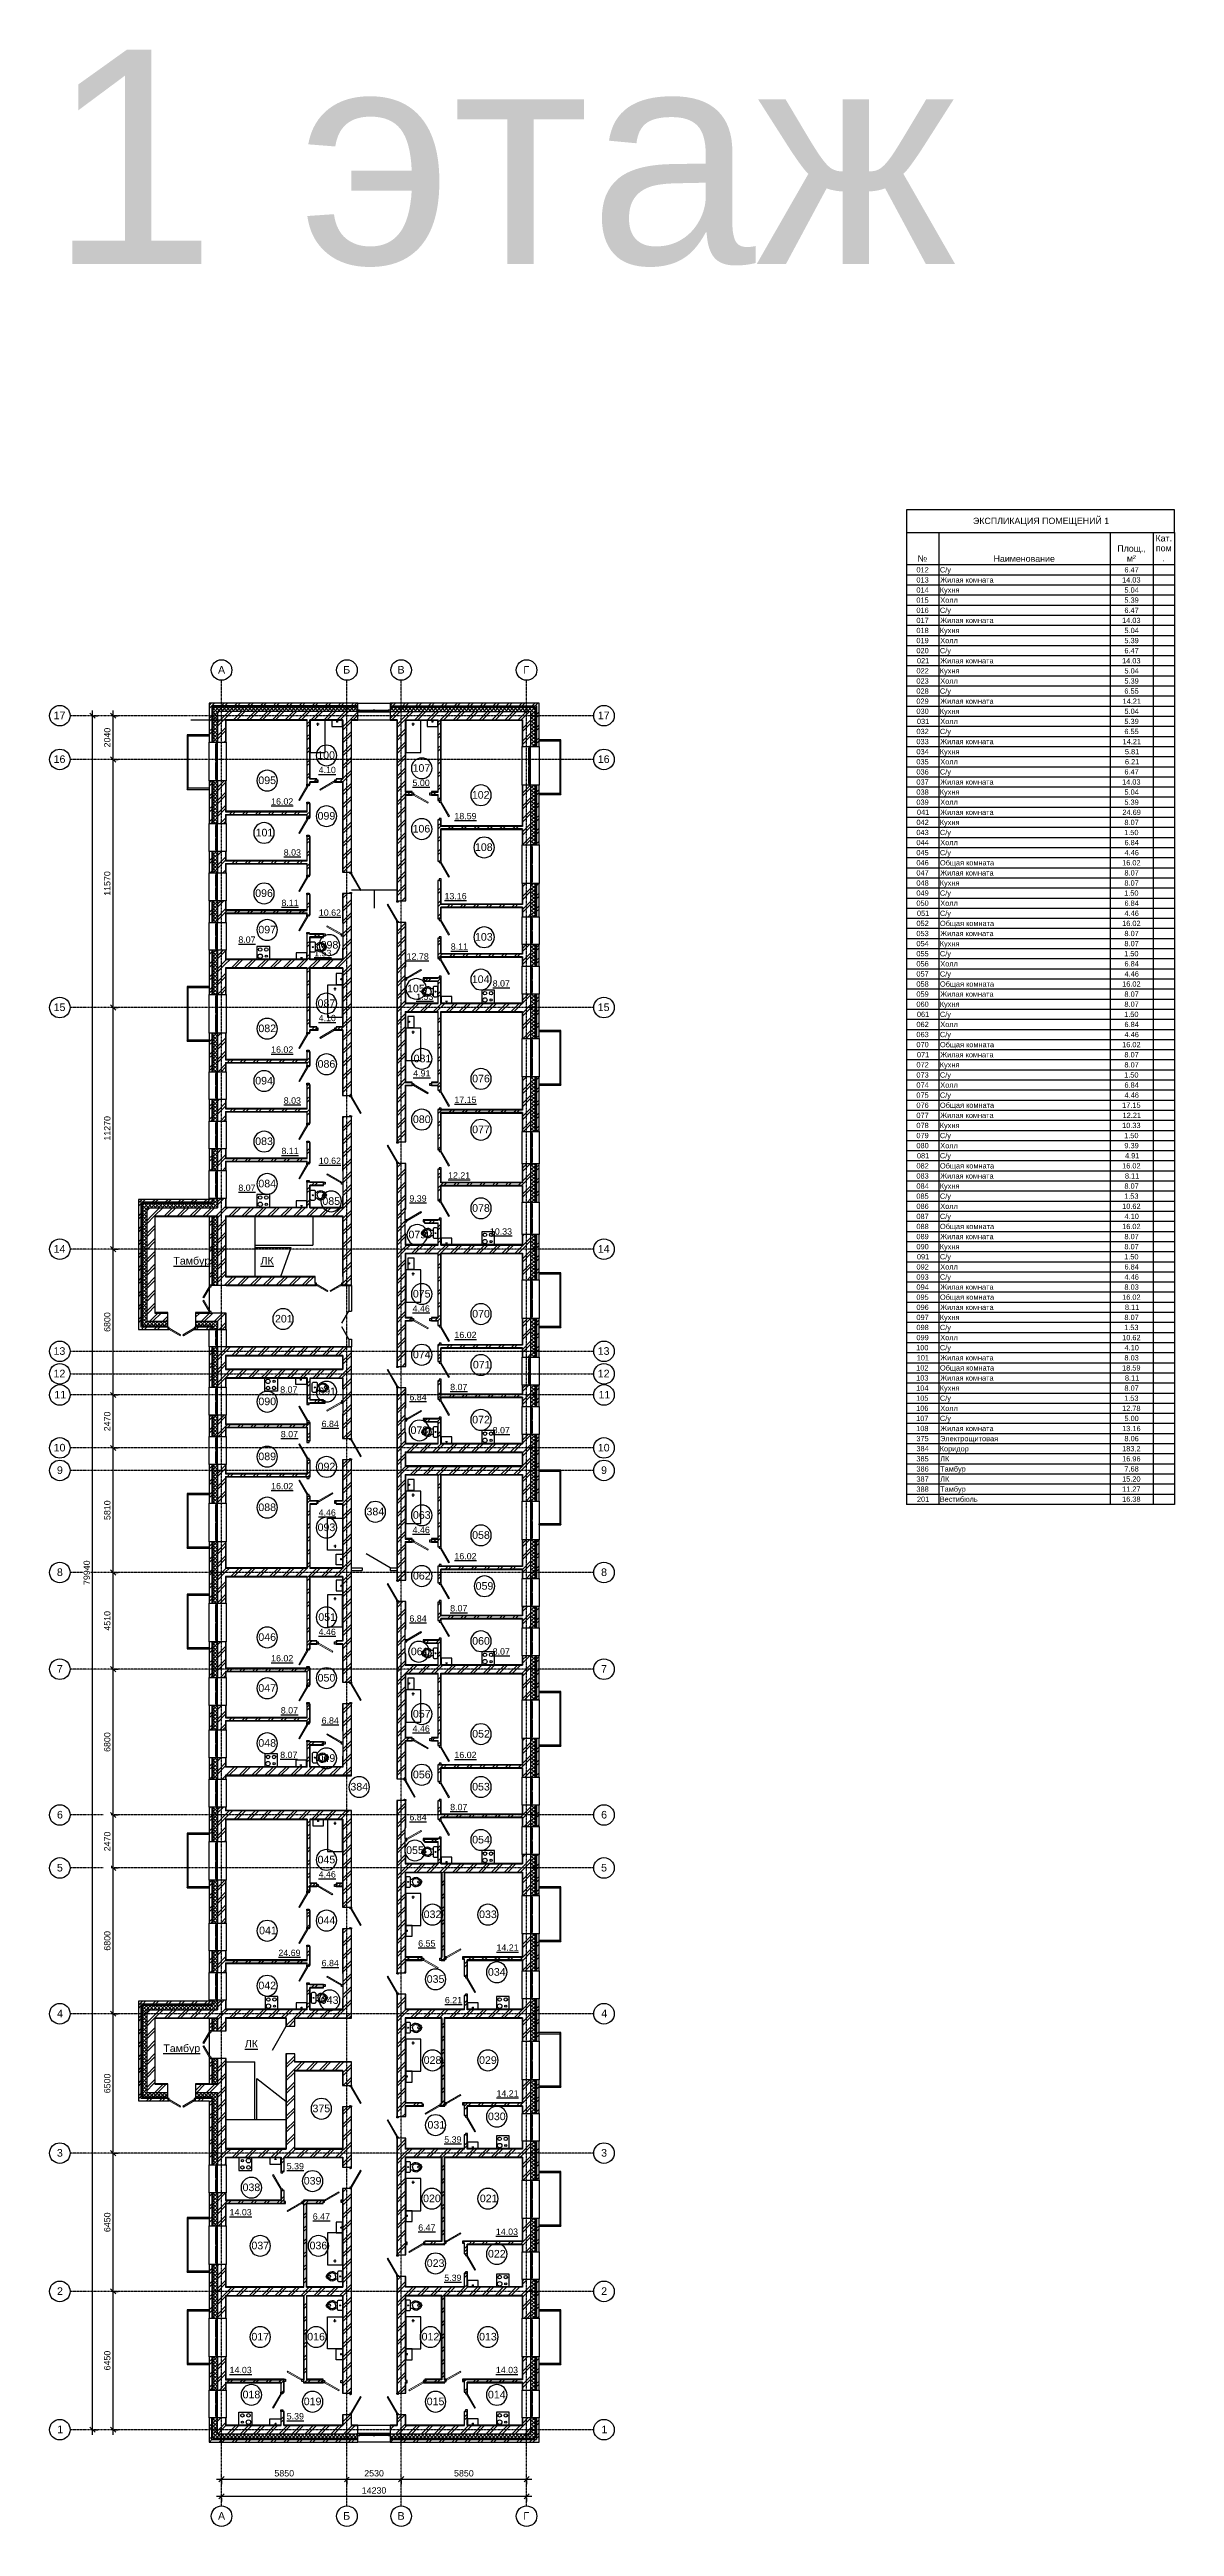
# Model space of a CAD drawing. Header units: millimetres. Extents: x -3463 to 813393, y -106315 to 159215.
# Drawn here: x 86052 to 138532, y 1154 to 116677 of the extents above; entities that cross this region are included whole.
import ezdxf

# ---------------------------------------------------------------- set-up
doc = ezdxf.new("R2010")
doc.units = ezdxf.units.MM
doc.linetypes.add('Линия сетки', pattern=[22.225, 12.7, -3.175, 3.175, -3.175])
doc.layers.add('AXIS_', color=252, linetype='Continuous')
doc.layers.add('PLANS_', color=252, linetype='Continuous')
doc.styles.add('arial', font='arial.ttf')
doc.styles.add('Arial_1', font='arial.ttf', dxfattribs={"height": 295.05988})
doc.styles.add('Arial_5', font='arial.ttf', dxfattribs={"height": 2.950599})
doc.styles.add('Arial_6', font='arial.ttf', dxfattribs={"height": 2.458832})
doc.styles.get("Standard").update_dxf_attribs({"font": 'arial.ttf', "height": 10000})

# ---------------------------------------------------------------- blocks, each defined once
blk = doc.blocks.new('_Oblique')
at = {"color": 0, "linetype": 'ByBlock', "lineweight": -2}
blk.add_line((-0.5, -0.5), (0.5, 0.5), dxfattribs=at)
blk = doc.blocks.new('A$C8f72b430')
at = {"layer": 'AXIS_', "linetype": 'Линия сетки'}
for p, q in [((-7269, -47064), (-7269, 38079)), ((-1419, -47064), (-1419, 38079)), ((1111, -47064), (1111, 38079)), ((6961, -47064), (6961, 38079)), ((10092, 36429), (-14334, 36429)), ((10092, 34389), (-14334, 34389)), ((10092, 22819), (-14334, 22819)), ((10092, 11549), (-14334, 11549)), ((-14334, 6784), (10092, 6784)), ((-14334, 5734), (10092, 5734)), ((10092, 4749), (-14334, 4749)), ((10092, 2279), (-14334, 2279)), ((10092, 1229), (-14334, 1229)), ((10092, -3531), (-14334, -3531)), ((10092, -8041), (-14334, -8041)), ((10092, -14841), (-14334, -14841)), ((10092, -17311), (-14334, -17311)), ((10092, -24111), (-14334, -24111)), ((10092, -30611), (-14334, -30611)), ((10092, -37061), (-14334, -37061)), ((10092, -43511), (-14334, -43511))]:
    blk.add_line(p, q, dxfattribs=at)
at = {"layer": 'AXIS_'}
for p, q in [((-13287, -43751), (-13287, 36669)), ((-13217, 36429), (-13047, 36429)), ((-12327, 34149), (-12327, 36669)), ((-12257, 36429), (-12087, 36429)), ((-12327, 22579), (-12327, 34629)), ((-12257, 34389), (-12087, 34389)), ((-12257, 34389), (-12087, 34389)), ((-12327, 11309), (-12327, 23059)), ((-12257, 22819), (-12087, 22819)), ((-12257, 22819), (-12087, 22819)), ((-12257, 11549), (-12087, 11549)), ((-12257, 11549), (-12087, 11549)), ((-12327, 2039), (-12327, 4989)), ((-12257, 4749), (-12087, 4749)), ((-12257, 4749), (-12087, 4749)), ((-12327, -3771), (-12327, 2519)), ((-12257, 2279), (-12087, 2279)), ((-12257, 2279), (-12087, 2279)), ((-12327, -8281), (-12327, -3291)), ((-12257, -3531), (-12087, -3531)), ((-12257, -3531), (-12087, -3531)), ((-12257, -8041), (-12087, -8041)), ((-12257, -8041), (-12087, -8041)), ((-12327, -17551), (-12327, -14601)), ((-12257, -14841), (-12087, -14841)), ((-12327, -24351), (-12327, -17071)), ((-12257, -17311), (-12087, -17311)), ((-12257, -17311), (-12087, -17311)), ((-12327, -30851), (-12327, -23871)), ((-12257, -24111), (-12087, -24111)), ((-12257, -24111), (-12087, -24111)), ((-12327, -37301), (-12327, -30371)), ((-12257, -30611), (-12087, -30611)), ((-12257, -30611), (-12087, -30611)), ((-12327, -43751), (-12327, -36821)), ((-12257, -37061), (-12087, -37061)), ((-12257, -37061), (-12087, -37061)), ((-13217, -43511), (-13047, -43511)), ((-12257, -43511), (-12087, -43511)), ((-7509, -45816), (-1179, -45816)), ((-7269, -45887), (-7269, -46056)), ((-1659, -45816), (1351, -45816)), ((-1419, -45887), (-1419, -46056)), ((-1419, -45887), (-1419, -46056)), ((1111, -45887), (1111, -46056)), ((6961, -45887), (6961, -46056)), ((-7509, -46616), (7201, -46616)), ((-7269, -46687), (-7269, -46856)), ((6961, -46687), (6961, -46856))]:
    blk.add_line(p, q, dxfattribs=at)
for centre in [(-7269, 38559), (-1419, 38559), (1111, 38559), (6961, 38559), (-14814, 36429), (10572, 36429), (-14814, 34389), (10572, 34389), (-14814, 22819), (10572, 22819), (-14814, 11549), (10572, 11549), (-14814, 6784), (10572, 6784), (-14814, 5734), (10572, 5734), (-14814, 4749), (10572, 4749), (-14814, 2279), (10572, 2279), (-14814, 1229), (10572, 1229), (-14814, -3531), (10572, -3531), (-14814, -8041), (10572, -8041), (-14814, -14841), (10572, -14841), (-14814, -17311), (10572, -17311), (-14814, -24111), (10572, -24111), (-14814, -30611), (10572, -30611), (-14814, -37061), (10572, -37061), (-14814, -43511), (10572, -43511), (-7269, -47544), (-1419, -47544), (1111, -47544), (6961, -47544)]:
    blk.add_circle(centre, 480, dxfattribs=at)
at = {"layer": 'PLANS_', "linetype": 'Continuous', "lineweight": 9}
for p, q in [((-7849, 36908), (-7748, 37009)), ((-7722, 36889), (-7602, 37009)), ((-7265, 36889), (-7145, 37009)), ((-7118, 36889), (-6998, 37009)), ((-6661, 36889), (-6541, 37009)), ((-6515, 36889), (-6395, 37009)), ((-6058, 36889), (-5938, 37009)), ((-5911, 36889), (-5791, 37009)), ((-5454, 36889), (-5334, 37009)), ((-5308, 36889), (-5188, 37009)), ((-4851, 36889), (-4731, 37009)), ((-4704, 36889), (-4584, 37009)), ((-4247, 36889), (-4127, 37009)), ((-4101, 36889), (-3981, 37009)), ((-3644, 36889), (-3524, 37009)), ((-3497, 36889), (-3377, 37009)), ((-3040, 36889), (-2920, 37009)), ((-2894, 36889), (-2774, 37009)), ((-2437, 36889), (-2317, 37009)), ((-2291, 36889), (-2171, 37009)), ((-1833, 36889), (-1713, 37009)), ((-1687, 36889), (-1567, 37009)), ((-1230, 36889), (-1110, 37009)), ((-1084, 36889), (-964, 37009)), ((591, 36900), (701, 37009)), ((727, 36889), (847, 37009)), ((1184, 36889), (1304, 37009)), ((1330, 36889), (1450, 37009)), ((1788, 36889), (1908, 37009)), ((1934, 36889), (2054, 37009)), ((2391, 36889), (2511, 37009)), ((2537, 36889), (2657, 37009)), ((2994, 36889), (3114, 37009)), ((3141, 36889), (3261, 37009)), ((3598, 36889), (3718, 37009)), ((3744, 36889), (3864, 37009)), ((4201, 36889), (4321, 37009)), ((4348, 36889), (4468, 37009)), ((4805, 36889), (4925, 37009)), ((4951, 36889), (5071, 37009)), ((5408, 36889), (5528, 37009)), ((5555, 36889), (5675, 37009)), ((6012, 36889), (6132, 37009)), ((6158, 36889), (6278, 37009)), ((6615, 36889), (6735, 37009)), ((6762, 36889), (6882, 37009)), ((7219, 36889), (7339, 37009)), ((7421, 36945), (7485, 37009)), ((-7849, 36762), (-7729, 36882)), ((-7849, 36305), (-7729, 36425)), ((-7849, 36158), (-7729, 36278)), ((-7849, 35701), (-7729, 35821)), ((-7681, 35921), (-7701, 35956)), ((-7685, 36617), (-7669, 36617)), ((-7669, 36725), (-7565, 36829)), ((-7509, 36619), (-7669, 36779)), ((-7669, 36555), (-7605, 36619)), ((-7459, 36399), (-7669, 36609)), ((-7669, 36386), (-7459, 36596)), ((-7459, 36229), (-7669, 36439)), ((-7669, 36216), (-7459, 36426)), ((-7459, 36060), (-7669, 36270)), ((-7669, 36046), (-7459, 36256)), ((-7459, 35890), (-7669, 36100)), ((-7669, 35876), (-7459, 36086)), ((-7459, 35720), (-7669, 35930)), ((-7669, 35707), (-7459, 35917)), ((-7605, 36619), (-7395, 36829)), ((-7339, 36619), (-7549, 36829)), ((-7459, 36569), (-7509, 36619)), ((-7459, 36548), (-7388, 36619)), ((-7459, 36091), (-7311, 36239)), ((-7459, 35945), (-7165, 36239)), ((-7459, 35488), (-7079, 35868)), ((-7435, 36619), (-7225, 36829)), ((-7169, 36619), (-7379, 36829)), ((-7311, 36239), (-6931, 36619)), ((-7266, 36619), (-7056, 36829)), ((-7000, 36619), (-7210, 36829)), ((-7165, 36239), (-6785, 36619)), ((-7120, 36855), (-7135, 36829)), ((-7096, 36619), (-6886, 36829)), ((-6830, 36619), (-7040, 36829)), ((-6926, 36619), (-6716, 36829)), ((-6660, 36619), (-6870, 36829)), ((-6757, 36619), (-6547, 36829)), ((-6709, 36861), (-6669, 36861)), ((-6708, 36239), (-6328, 36619)), ((-6491, 36619), (-6701, 36829)), ((-6587, 36619), (-6377, 36829)), ((-6561, 36239), (-6181, 36619)), ((-6536, 36864), (-6551, 36889)), ((-6321, 36619), (-6531, 36829)), ((-6417, 36619), (-6207, 36829)), ((-6151, 36619), (-6361, 36829)), ((-6248, 36619), (-6038, 36829)), ((-5981, 36619), (-6191, 36829)), ((-6170, 36230), (-6175, 36239)), ((-6104, 36239), (-5724, 36619)), ((-6078, 36619), (-5868, 36829)), ((-5812, 36619), (-6022, 36829)), ((-5978, 36861), (-5938, 36861)), ((-5958, 36239), (-5578, 36619)), ((-5908, 36619), (-5698, 36829)), ((-5642, 36619), (-5852, 36829)), ((-5738, 36619), (-5528, 36829)), ((-5472, 36619), (-5682, 36829)), ((-5569, 36619), (-5359, 36829)), ((-5303, 36619), (-5513, 36829)), ((-5501, 36239), (-5121, 36619)), ((-5490, 36861), (-5450, 36861)), ((-5399, 36619), (-5189, 36829)), ((-5354, 36239), (-4974, 36619)), ((-5133, 36619), (-5343, 36829)), ((-5229, 36619), (-5019, 36829)), ((-4963, 36619), (-5173, 36829)), ((-5060, 36619), (-4850, 36829)), ((-4794, 36619), (-5004, 36829)), ((-4897, 36239), (-4517, 36619)), ((-4890, 36619), (-4680, 36829)), ((-4624, 36619), (-4834, 36829)), ((-4751, 36239), (-4371, 36619)), ((-4720, 36619), (-4510, 36829)), ((-4454, 36619), (-4664, 36829)), ((-4550, 36619), (-4340, 36829)), ((-4284, 36619), (-4494, 36829)), ((-4381, 36619), (-4171, 36829)), ((-4115, 36619), (-4325, 36829)), ((-4294, 36239), (-3914, 36619)), ((-4271, 36861), (-4231, 36861)), ((-4211, 36619), (-4001, 36829)), ((-3945, 36619), (-4155, 36829)), ((-4147, 36239), (-3767, 36619)), ((-4041, 36619), (-3831, 36829)), ((-3775, 36619), (-3985, 36829)), ((-3872, 36619), (-3662, 36829)), ((-3606, 36619), (-3816, 36829)), ((-3702, 36619), (-3492, 36829)), ((-3690, 36239), (-3310, 36619)), ((-3436, 36619), (-3646, 36829)), ((-3544, 36239), (-3164, 36619)), ((-3539, 36861), (-3499, 36861)), ((-3532, 36619), (-3322, 36829)), ((-3266, 36619), (-3476, 36829)), ((-3363, 36619), (-3153, 36829)), ((-3096, 36619), (-3306, 36829)), ((-3269, 36057), (-3149, 36177)), ((-3269, 35911), (-3149, 36031)), ((-3193, 36619), (-2983, 36829)), ((-3149, 36849), (-3169, 36883)), ((-2927, 36619), (-3137, 36829)), ((-3087, 36239), (-2707, 36619)), ((-3023, 36619), (-2813, 36829)), ((-2757, 36619), (-2967, 36829)), ((-2941, 36239), (-2561, 36619)), ((-2853, 36619), (-2643, 36829)), ((-2808, 36861), (-2768, 36861)), ((-2587, 36619), (-2797, 36829)), ((-2785, 36219), (-2797, 36239)), ((-2689, 36239), (-2697, 36226)), ((-2684, 36619), (-2474, 36829)), ((-2418, 36619), (-2628, 36829)), ((-2514, 36619), (-2304, 36829)), ((-2483, 36239), (-2103, 36619)), ((-2248, 36619), (-2458, 36829)), ((-2344, 36619), (-2134, 36829)), ((-2337, 36239), (-1957, 36619)), ((-2314, 36889), (-2331, 36859)), ((-2078, 36619), (-2288, 36829)), ((-2175, 36619), (-1965, 36829)), ((-1909, 36619), (-2119, 36829)), ((-2005, 36619), (-1795, 36829)), ((-1739, 36619), (-1949, 36829)), ((-1880, 36239), (-1500, 36619)), ((-1835, 36619), (-1625, 36829)), ((-1569, 36619), (-1779, 36829)), ((-1734, 36239), (-1354, 36619)), ((-1665, 36619), (-1455, 36829)), ((-1399, 36619), (-1609, 36829)), ((-1609, 35907), (-1276, 36239)), ((-1609, 35760), (-1229, 36140)), ((-1496, 36619), (-1286, 36829)), ((-1230, 36619), (-1440, 36829)), ((-1345, 36861), (-1305, 36861)), ((-1326, 36619), (-1116, 36829)), ((-1276, 36239), (-909, 36607)), ((-1060, 36619), (-1270, 36829)), ((-1156, 36619), (-946, 36829)), ((-1130, 36239), (-909, 36460)), ((-909, 36637), (-1100, 36829)), ((-987, 36619), (-909, 36697)), ((-909, 36807), (-931, 36829)), ((591, 36669), (751, 36829)), ((637, 36619), (591, 36665)), ((591, 36296), (914, 36619)), ((807, 36619), (597, 36829)), ((680, 36239), (921, 36480)), ((710, 36619), (920, 36829)), ((976, 36619), (766, 36829)), ((880, 36619), (1090, 36829)), ((921, 36480), (1060, 36619)), ((921, 36023), (1301, 36403)), ((921, 35876), (1301, 36256)), ((1146, 36619), (936, 36829)), ((1050, 36619), (1260, 36829)), ((1093, 36861), (1134, 36861)), ((1301, 36634), (1106, 36829)), ((1220, 36619), (1301, 36701)), ((1301, 36803), (1276, 36829)), ((1301, 36701), (1430, 36829)), ((1486, 36619), (1301, 36803)), ((1316, 36619), (1301, 36634)), ((1301, 36403), (1518, 36619)), ((1301, 36256), (1664, 36619)), ((1389, 36619), (1599, 36829)), ((1655, 36619), (1445, 36829)), ((1559, 36619), (1769, 36829)), ((1825, 36619), (1615, 36829)), ((1649, 36829), (1640, 36844)), ((1729, 36619), (1939, 36829)), ((1741, 36239), (2121, 36619)), ((1995, 36619), (1785, 36829)), ((1825, 36861), (1865, 36861)), ((1887, 36239), (2267, 36619)), ((1898, 36619), (2108, 36829)), ((2164, 36619), (1954, 36829)), ((2068, 36619), (2278, 36829)), ((2334, 36619), (2124, 36829)), ((2165, 36844), (2157, 36829)), ((2238, 36619), (2448, 36829)), ((2504, 36619), (2294, 36829)), ((2344, 36239), (2724, 36619)), ((2407, 36619), (2617, 36829)), ((2673, 36619), (2463, 36829)), ((2491, 36239), (2871, 36619)), ((2557, 36861), (2597, 36861)), ((2577, 36619), (2787, 36829)), ((2843, 36619), (2633, 36829)), ((2747, 36619), (2957, 36829)), ((3013, 36619), (2803, 36829)), ((2841, 36132), (2948, 36239)), ((2841, 35986), (2961, 36106)), ((2917, 36619), (3127, 36829)), ((2948, 36239), (3328, 36619)), ((3183, 36619), (2973, 36829)), ((3086, 36619), (3296, 36829)), ((3094, 36239), (3474, 36619)), ((3352, 36619), (3142, 36829)), ((3221, 36234), (3212, 36219)), ((3256, 36619), (3466, 36829)), ((3522, 36619), (3312, 36829)), ((3426, 36619), (3636, 36829)), ((3692, 36619), (3482, 36829)), ((3551, 36239), (3931, 36619)), ((3595, 36619), (3805, 36829)), ((3861, 36619), (3651, 36829)), ((3698, 36239), (4078, 36619)), ((3765, 36619), (3975, 36829)), ((4031, 36619), (3821, 36829)), ((3935, 36619), (4145, 36829)), ((4201, 36619), (3991, 36829)), ((4020, 36861), (4060, 36861)), ((4104, 36619), (4314, 36829)), ((4155, 36239), (4535, 36619)), ((4371, 36619), (4161, 36829)), ((4274, 36619), (4484, 36829)), ((4301, 36239), (4681, 36619)), ((4540, 36619), (4330, 36829)), ((4444, 36619), (4654, 36829)), ((4710, 36619), (4500, 36829)), ((4614, 36619), (4824, 36829)), ((4880, 36619), (4670, 36829)), ((4751, 36861), (4791, 36861)), ((4758, 36239), (5138, 36619)), ((4783, 36619), (4993, 36829)), ((5049, 36619), (4839, 36829)), ((4905, 36239), (5285, 36619)), ((4953, 36619), (5163, 36829)), ((5219, 36619), (5009, 36829)), ((5123, 36619), (5333, 36829)), ((5389, 36619), (5179, 36829)), ((5239, 36861), (5279, 36861)), ((5292, 36619), (5502, 36829)), ((5558, 36619), (5348, 36829)), ((5362, 36239), (5742, 36619)), ((5462, 36619), (5672, 36829)), ((5508, 36239), (5888, 36619)), ((5728, 36619), (5518, 36829)), ((5632, 36619), (5842, 36829)), ((5898, 36619), (5688, 36829)), ((5802, 36619), (6012, 36829)), ((6068, 36619), (5858, 36829)), ((5965, 36239), (6345, 36619)), ((5971, 36619), (6181, 36829)), ((6237, 36619), (6027, 36829)), ((6112, 36239), (6492, 36619)), ((6136, 36860), (6120, 36889)), ((6141, 36619), (6351, 36829)), ((6407, 36619), (6197, 36829)), ((6311, 36619), (6521, 36829)), ((6577, 36619), (6367, 36829)), ((6415, 36889), (6410, 36881)), ((6458, 36861), (6498, 36861)), ((6480, 36619), (6690, 36829)), ((6502, 36226), (6495, 36239)), ((6746, 36619), (6536, 36829)), ((6569, 36239), (6771, 36441)), ((6602, 36239), (6591, 36219)), ((6650, 36619), (6860, 36829)), ((6916, 36619), (6706, 36829)), ((6715, 36239), (6771, 36295)), ((6771, 36441), (6949, 36619)), ((6771, 36295), (7095, 36619)), ((6771, 35838), (7151, 36218)), ((6771, 35692), (7151, 36072)), ((6820, 36619), (7030, 36829)), ((7086, 36619), (6876, 36829)), ((6974, 36883), (6954, 36848)), ((6989, 36619), (7151, 36781)), ((7151, 36723), (7046, 36829)), ((7151, 36781), (7199, 36829)), ((7151, 36611), (7361, 36821)), ((7361, 36513), (7151, 36723)), ((7151, 36441), (7361, 36651)), ((7361, 36344), (7151, 36554)), ((7151, 36272), (7361, 36482)), ((7361, 36174), (7151, 36384)), ((7151, 36102), (7361, 36312)), ((7361, 36004), (7151, 36214)), ((7151, 35932), (7361, 36142)), ((7361, 35834), (7151, 36044)), ((7151, 35762), (7361, 35972)), ((7361, 35665), (7151, 35875)), ((7189, 36861), (7230, 36861)), ((7361, 36683), (7215, 36829)), ((7364, 36095), (7361, 36090)), ((7365, 36889), (7421, 36945)), ((7397, 36639), (7376, 36604)), ((7421, 36488), (7541, 36608)), ((7421, 36342), (7541, 36462)), ((7421, 35884), (7541, 36004)), ((7421, 35738), (7541, 35858)), ((-7849, 35555), (-7729, 35675)), ((-7758, 35189), (-7729, 35218)), ((-7685, 35642), (-7669, 35642)), ((-7459, 35551), (-7669, 35761)), ((-7669, 35537), (-7459, 35747)), ((-7459, 35381), (-7669, 35591)), ((-7669, 35367), (-7459, 35577)), ((-7459, 35211), (-7669, 35421)), ((-7669, 35198), (-7459, 35408)), ((-7606, 35189), (-7669, 35251)), ((-7508, 35189), (-7459, 35238)), ((-7459, 35342), (-7079, 35722)), ((-7154, 35189), (-7079, 35264)), ((-3269, 35453), (-3149, 35573)), ((-3269, 35307), (-3149, 35427)), ((-3269, 34850), (-3149, 34970)), ((-3269, 34704), (-3149, 34824)), ((-1609, 35303), (-1229, 35683)), ((-1609, 35157), (-1229, 35537)), ((-1609, 34700), (-1229, 35080)), ((-1609, 34553), (-1229, 34933)), ((921, 35419), (1301, 35799)), ((921, 35273), (1301, 35653)), ((921, 34816), (1301, 35196)), ((921, 34669), (1301, 35049)), ((2841, 35529), (2961, 35649)), ((2841, 35382), (2961, 35502)), ((2841, 34925), (2961, 35045)), ((2841, 34779), (2961, 34899)), ((6771, 35272), (6759, 35294)), ((6771, 35556), (6767, 35548)), ((6771, 35234), (7151, 35614)), ((6771, 35088), (7151, 35468)), ((7129, 34989), (7151, 35011)), ((7151, 35593), (7361, 35803)), ((7361, 35495), (7151, 35705)), ((7151, 35423), (7361, 35633)), ((7361, 35325), (7151, 35535)), ((7151, 35253), (7361, 35463)), ((7361, 35156), (7151, 35366)), ((7151, 35084), (7361, 35294)), ((7358, 34989), (7151, 35196)), ((7188, 34989), (7151, 35026)), ((7226, 34989), (7361, 35124)), ((7421, 35281), (7541, 35401)), ((7421, 35135), (7541, 35255)), ((-3269, 34247), (-3149, 34367)), ((-3269, 34100), (-3149, 34220)), ((-3269, 33643), (-3149, 33763)), ((-3269, 33497), (-3149, 33617)), ((-1609, 34096), (-1229, 34476)), ((-1609, 33950), (-1229, 34330)), ((-1609, 33493), (-1229, 33873)), ((-1609, 33346), (-1229, 33726)), ((921, 34212), (1301, 34592)), ((921, 34066), (1301, 34446)), ((921, 33609), (1301, 33989)), ((921, 33462), (1301, 33842)), ((2841, 34322), (2961, 34442)), ((2841, 34176), (2961, 34296)), ((2841, 33718), (2961, 33838)), ((2841, 33572), (2961, 33692)), ((-7849, 33287), (-7747, 33389)), ((-7849, 33141), (-7729, 33261)), ((-7849, 32684), (-7729, 32804)), ((-7849, 32538), (-7729, 32658)), ((-7682, 32956), (-7702, 32921)), ((-7685, 32959), (-7669, 32959)), ((-7669, 33331), (-7611, 33389)), ((-7459, 33175), (-7669, 33385)), ((-7669, 33161), (-7459, 33371)), ((-7459, 33005), (-7669, 33215)), ((-7669, 32992), (-7459, 33202)), ((-7459, 32835), (-7669, 33045)), ((-7669, 32822), (-7459, 33032)), ((-7459, 32666), (-7669, 32876)), ((-7669, 32652), (-7459, 32862)), ((-7459, 32496), (-7669, 32706)), ((-7669, 32482), (-7459, 32692)), ((-7459, 32326), (-7669, 32536)), ((-7669, 32313), (-7459, 32523)), ((-7459, 32157), (-7669, 32367)), ((-7669, 32143), (-7459, 32353)), ((-7459, 33344), (-7503, 33389)), ((-7459, 33074), (-7144, 33389)), ((-7459, 32928), (-7079, 33308)), ((-7459, 32470), (-7079, 32850)), ((-7459, 32324), (-7079, 32704)), ((-2959, 33349), (-2839, 33469)), ((-1752, 33349), (-1632, 33469)), ((-1609, 32889), (-1229, 33269)), ((-1609, 32743), (-1229, 33123)), ((-1609, 32286), (-1229, 32666)), ((-1609, 32139), (-1229, 32519)), ((921, 33005), (1301, 33385)), ((921, 32859), (1301, 33239)), ((921, 32402), (1301, 32782)), ((921, 32256), (1301, 32636)), ((1301, 32782), (1388, 32869)), ((1415, 32749), (1535, 32869)), ((2521, 32795), (2595, 32869)), ((2622, 32749), (2742, 32869)), ((2841, 33115), (2961, 33235)), ((2841, 32969), (2961, 33089)), ((2841, 32511), (2961, 32631)), ((2945, 32469), (2961, 32485)), ((6771, 32821), (7140, 33189)), ((6771, 32674), (7151, 33054)), ((6771, 32217), (7151, 32597)), ((6771, 32071), (7151, 32451)), ((7151, 33047), (7293, 33189)), ((7361, 32949), (7151, 33159)), ((7151, 32877), (7361, 33087)), ((7361, 32780), (7151, 32990)), ((7151, 32708), (7361, 32918)), ((7361, 32610), (7151, 32820)), ((7151, 32538), (7361, 32748)), ((7361, 32440), (7151, 32650)), ((7151, 32368), (7361, 32578)), ((7361, 32271), (7151, 32481)), ((7151, 32199), (7361, 32409)), ((7361, 33119), (7291, 33189)), ((7364, 32782), (7361, 32788)), ((7421, 32867), (7541, 32987)), ((7421, 32721), (7541, 32841)), ((7421, 32264), (7541, 32384)), ((-7849, 32080), (-7729, 32200)), ((-7849, 31934), (-7729, 32054)), ((-7849, 31477), (-7729, 31597)), ((-7786, 31394), (-7729, 31451)), ((-7685, 31984), (-7669, 31984)), ((-7459, 31987), (-7669, 32197)), ((-7669, 31973), (-7459, 32183)), ((-7459, 31817), (-7669, 32027)), ((-7669, 31804), (-7459, 32014)), ((-7459, 31647), (-7669, 31857)), ((-7669, 31634), (-7459, 31844)), ((-7459, 31478), (-7669, 31688)), ((-7669, 31464), (-7459, 31674)), ((-7545, 31394), (-7669, 31518)), ((-7569, 31394), (-7459, 31504)), ((-7459, 31867), (-7079, 32247)), ((-7459, 31721), (-7079, 32101)), ((-7328, 31394), (-7079, 31643)), ((-7182, 31394), (-7079, 31497)), ((-6893, 31829), (-6773, 31949)), ((-6747, 31829), (-6627, 31949)), ((-6290, 31829), (-6170, 31949)), ((-6144, 31829), (-6024, 31949)), ((-5686, 31829), (-5566, 31949)), ((-5540, 31829), (-5420, 31949)), ((-5083, 31829), (-4963, 31949)), ((-4937, 31829), (-4817, 31949)), ((-4479, 31829), (-4359, 31949)), ((-4333, 31829), (-4213, 31949)), ((-3876, 31829), (-3756, 31949)), ((-3730, 31829), (-3610, 31949)), ((-3272, 31829), (-3269, 31833)), ((-3269, 32290), (-3230, 32329)), ((-3269, 31833), (-3149, 31953)), ((-3266, 31689), (-3149, 31806)), ((-1609, 31682), (-1229, 32062)), ((-1609, 31536), (-1229, 31916)), ((-1609, 31079), (-1229, 31459)), ((-1609, 30932), (-1229, 31312)), ((921, 31798), (1301, 32178)), ((921, 31652), (1301, 32032)), ((921, 31195), (1301, 31575)), ((921, 31049), (1301, 31429)), ((2841, 31304), (2961, 31424)), ((2841, 31158), (2961, 31278)), ((3289, 31149), (3409, 31269)), ((3435, 31149), (3555, 31269)), ((3893, 31149), (4013, 31269)), ((4039, 31149), (4159, 31269)), ((4496, 31149), (4616, 31269)), ((4642, 31149), (4762, 31269)), ((5100, 31149), (5220, 31269)), ((5246, 31149), (5366, 31269)), ((5703, 31149), (5823, 31269)), ((5849, 31149), (5969, 31269)), ((6307, 31149), (6427, 31269)), ((6453, 31149), (6573, 31269)), ((6771, 31614), (7151, 31994)), ((6771, 31467), (7151, 31847)), ((6771, 31010), (7151, 31390)), ((6771, 30864), (7151, 31244)), ((7361, 32101), (7151, 32311)), ((7151, 32029), (7361, 32239)), ((7361, 31931), (7151, 32141)), ((7151, 31859), (7361, 32069)), ((7361, 31761), (7151, 31971)), ((7151, 31689), (7361, 31899)), ((7361, 31592), (7151, 31802)), ((7151, 31520), (7361, 31730)), ((7361, 31422), (7151, 31632)), ((7151, 31350), (7361, 31560)), ((7361, 31252), (7151, 31462)), ((7151, 31180), (7361, 31390)), ((7361, 31083), (7151, 31293)), ((7151, 31011), (7361, 31221)), ((7421, 32117), (7541, 32237)), ((7421, 31660), (7541, 31780)), ((7421, 31514), (7541, 31634)), ((-7669, 30047), (-7675, 30058)), ((-7669, 29937), (-7512, 30094)), ((-7459, 29950), (-7602, 30094)), ((-7459, 30057), (-7421, 30094)), ((-7459, 29910), (-7275, 30094)), ((-3269, 30626), (-3149, 30746)), ((-3269, 30479), (-3149, 30599)), ((-3269, 30022), (-3149, 30142)), ((-1609, 30475), (-1229, 30855)), ((-1609, 30329), (-1229, 30709)), ((-1609, 29872), (-1229, 30252)), ((-1609, 29726), (-1229, 30106)), ((921, 30591), (1301, 30971)), ((921, 30445), (1301, 30825)), ((921, 29988), (1301, 30368)), ((921, 29842), (1301, 30222)), ((2841, 30701), (2961, 30821)), ((2841, 30555), (2961, 30675)), ((2841, 30097), (2961, 30217)), ((2841, 29951), (2961, 30071)), ((6771, 30407), (7151, 30787)), ((6910, 30399), (7151, 30640)), ((7361, 30913), (7151, 31123)), ((7151, 30841), (7361, 31051)), ((7361, 30743), (7151, 30953)), ((7151, 30671), (7361, 30881)), ((7361, 30574), (7151, 30784)), ((7151, 30502), (7361, 30712)), ((7361, 30404), (7151, 30614)), ((7196, 30399), (7151, 30444)), ((7218, 30399), (7361, 30542)), ((7370, 30741), (7361, 30726)), ((7421, 31057), (7541, 31177)), ((7421, 30910), (7541, 31030)), ((7421, 30453), (7541, 30573)), ((7513, 30399), (7541, 30427)), ((-7849, 29667), (-7729, 29787)), ((-7849, 29520), (-7729, 29640)), ((-7818, 29094), (-7729, 29183)), ((-7685, 29302), (-7669, 29302)), ((-7459, 29781), (-7669, 29991)), ((-7669, 29767), (-7459, 29977)), ((-7459, 29611), (-7669, 29821)), ((-7669, 29597), (-7459, 29807)), ((-7459, 29441), (-7669, 29651)), ((-7669, 29428), (-7459, 29638)), ((-7459, 29272), (-7669, 29482)), ((-7669, 29258), (-7459, 29468)), ((-7459, 29102), (-7669, 29312)), ((-7621, 29094), (-7669, 29142)), ((-7663, 29094), (-7459, 29298)), ((-7493, 29094), (-7459, 29129)), ((-7459, 29453), (-7079, 29833)), ((-7459, 29307), (-7079, 29687)), ((-7214, 29094), (-7079, 29230)), ((-6769, 29539), (-6649, 29659)), ((-6623, 29539), (-6503, 29659)), ((-6166, 29539), (-6046, 29659)), ((-6020, 29539), (-5900, 29659)), ((-5562, 29539), (-5442, 29659)), ((-5416, 29539), (-5296, 29659)), ((-4959, 29539), (-4839, 29659)), ((-4813, 29539), (-4693, 29659)), ((-4356, 29539), (-4236, 29659)), ((-4209, 29539), (-4089, 29659)), ((-3752, 29539), (-3632, 29659)), ((-3606, 29539), (-3486, 29659)), ((-3269, 29876), (-3149, 29996)), ((-3269, 29419), (-3149, 29539)), ((-3269, 29272), (-3149, 29392)), ((-1609, 29268), (-1229, 29648)), ((-1602, 29129), (-1229, 29502)), ((921, 29384), (1301, 29764)), ((921, 29238), (1301, 29618)), ((921, 28781), (1301, 29161)), ((921, 28635), (1301, 29015)), ((-7849, 27710), (-7765, 27794)), ((-7669, 27731), (-7605, 27794)), ((-7459, 27574), (-7669, 27784)), ((-7669, 27561), (-7459, 27771)), ((-7459, 27744), (-7509, 27794)), ((-7459, 27643), (-7307, 27794)), ((-7459, 27496), (-7161, 27794)), ((-3269, 28066), (-3245, 28089)), ((-3269, 27608), (-3149, 27728)), ((-1609, 28061), (-1541, 28129)), ((-1609, 27915), (-1395, 28129)), ((-1609, 27458), (-1229, 27838)), ((921, 28177), (1301, 28557)), ((921, 28031), (1301, 28411)), ((1136, 27789), (1301, 27954)), ((1282, 27789), (1301, 27808)), ((2841, 28744), (2846, 28749)), ((2841, 28287), (2961, 28407)), ((2841, 28141), (2961, 28261)), ((2841, 27684), (2961, 27804)), ((6771, 28596), (6774, 28599)), ((6771, 28450), (6920, 28599)), ((6771, 27993), (7151, 28373)), ((6771, 27846), (7151, 28226)), ((6771, 27389), (7151, 27769)), ((7151, 28465), (7285, 28599)), ((7361, 28367), (7151, 28577)), ((7151, 28295), (7361, 28505)), ((7361, 28198), (7151, 28408)), ((7151, 28126), (7361, 28336)), ((7361, 28028), (7151, 28238)), ((7151, 27956), (7361, 28166)), ((7361, 27858), (7151, 28068)), ((7151, 27786), (7361, 27996)), ((7361, 27689), (7151, 27899)), ((7151, 27617), (7361, 27827)), ((7361, 27519), (7151, 27729)), ((7361, 28537), (7299, 28599)), ((7421, 28496), (7524, 28599)), ((7421, 28039), (7541, 28159)), ((7421, 27893), (7541, 28013)), ((-7849, 27253), (-7729, 27373)), ((-7849, 27106), (-7729, 27226)), ((-7675, 27602), (-7695, 27568)), ((-7685, 27595), (-7669, 27595)), ((-7459, 27405), (-7669, 27615)), ((-7669, 27391), (-7459, 27601)), ((-7459, 27235), (-7669, 27445)), ((-7669, 27222), (-7459, 27432)), ((-7459, 27065), (-7669, 27275)), ((-7669, 27052), (-7459, 27262)), ((-7459, 26896), (-7669, 27106)), ((-7669, 26882), (-7459, 27092)), ((-7522, 26789), (-7669, 26936)), ((-7592, 26789), (-7459, 26922)), ((-7459, 27039), (-7079, 27419)), ((-7459, 26893), (-7079, 27273)), ((-7106, 26789), (-7079, 26816)), ((-7069, 27546), (-7079, 27562)), ((-7079, 27273), (-7003, 27349)), ((-6666, 27229), (-6546, 27349)), ((-6519, 27229), (-6399, 27349)), ((-6062, 27229), (-5942, 27349)), ((-5916, 27229), (-5796, 27349)), ((-5459, 27229), (-5339, 27349)), ((-5312, 27229), (-5192, 27349)), ((-4855, 27229), (-4735, 27349)), ((-4709, 27229), (-4589, 27349)), ((-4252, 27229), (-4132, 27349)), ((-4105, 27229), (-3985, 27349)), ((-3648, 27229), (-3528, 27349)), ((-3502, 27229), (-3382, 27349)), ((-3269, 27462), (-3149, 27582)), ((-1609, 27312), (-1229, 27692)), ((-1609, 26854), (-1229, 27234)), ((-1609, 26708), (-1229, 27088)), ((-1609, 26251), (-1229, 26631)), ((921, 26367), (1301, 26747)), ((921, 26221), (1301, 26601)), ((2841, 27537), (2961, 27657)), ((2841, 27080), (2961, 27200)), ((2856, 26949), (2961, 27054)), ((3260, 27499), (3380, 27619)), ((3406, 27499), (3526, 27619)), ((3863, 27499), (3983, 27619)), ((4010, 27499), (4130, 27619)), ((4467, 27499), (4587, 27619)), ((4613, 27499), (4733, 27619)), ((5070, 27499), (5190, 27619)), ((5217, 27499), (5337, 27619)), ((5674, 27499), (5794, 27619)), ((5820, 27499), (5940, 27619)), ((6277, 27499), (6397, 27619)), ((6424, 27499), (6544, 27619)), ((6771, 27243), (7151, 27623)), ((7039, 27054), (7151, 27166)), ((7151, 27447), (7361, 27657)), ((7361, 27349), (7151, 27559)), ((7151, 27277), (7361, 27487)), ((7361, 27179), (7151, 27389)), ((7151, 27107), (7361, 27317)), ((7317, 27054), (7151, 27220)), ((7267, 27054), (7361, 27148)), ((7421, 27436), (7541, 27556)), ((7421, 27290), (7541, 27410)), ((-7849, 25442), (-7802, 25489)), ((-7849, 25296), (-7729, 25416)), ((-7669, 25355), (-7535, 25489)), ((-7459, 25368), (-7579, 25489)), ((-7459, 25229), (-7199, 25489)), ((-7459, 25082), (-7079, 25462)), ((-3269, 25798), (-3149, 25918)), ((-3269, 25652), (-3149, 25772)), ((-2958, 26109), (-2838, 26229)), ((-2811, 26109), (-2691, 26229)), ((-1609, 26105), (-1229, 26485)), ((-1609, 25647), (-1229, 26027)), ((-1609, 25501), (-1229, 25881)), ((-1609, 25044), (-1229, 25424)), ((921, 25764), (1301, 26144)), ((921, 25617), (1301, 25997)), ((921, 25160), (1301, 25540)), ((2841, 25873), (2961, 25993)), ((2841, 25727), (2961, 25847)), ((6771, 25579), (6946, 25754)), ((6771, 25433), (7093, 25754)), ((7151, 25750), (7155, 25754)), ((7151, 25580), (7325, 25754)), ((7361, 25482), (7151, 25692)), ((7151, 25410), (7361, 25620)), ((7361, 25313), (7151, 25523)), ((7151, 25241), (7361, 25451)), ((7361, 25652), (7259, 25754)), ((7421, 25625), (7541, 25745)), ((7421, 25479), (7541, 25599)), ((-7849, 24839), (-7729, 24959)), ((-7849, 24692), (-7729, 24812)), ((-7849, 24235), (-7729, 24355)), ((-7685, 24913), (-7669, 24913)), ((-7669, 24683), (-7682, 24705)), ((-7459, 25199), (-7669, 25409)), ((-7669, 25185), (-7459, 25395)), ((-7459, 25029), (-7669, 25239)), ((-7669, 25015), (-7459, 25225)), ((-7459, 24859), (-7669, 25069)), ((-7669, 24846), (-7459, 25056)), ((-7459, 24689), (-7669, 24899)), ((-7669, 24676), (-7459, 24886)), ((-7459, 24520), (-7669, 24730)), ((-7669, 24506), (-7459, 24716)), ((-7459, 24350), (-7669, 24560)), ((-7669, 24337), (-7459, 24547)), ((-7459, 24180), (-7669, 24390)), ((-7669, 24167), (-7459, 24377)), ((-7459, 24625), (-7079, 25005)), ((-7459, 24479), (-7079, 24859)), ((-7459, 24022), (-7079, 24402)), ((-7079, 25005), (-7035, 25049)), ((-7079, 24859), (-6889, 25049)), ((-6812, 24669), (-6432, 25049)), ((-6665, 24669), (-6285, 25049)), ((-6208, 24669), (-5828, 25049)), ((-6062, 24669), (-5682, 25049)), ((-5605, 24669), (-5225, 25049)), ((-5458, 24669), (-5078, 25049)), ((-5001, 24669), (-4621, 25049)), ((-4855, 24669), (-4475, 25049)), ((-4398, 24669), (-4018, 25049)), ((-4251, 24669), (-3871, 25049)), ((-3794, 24669), (-3414, 25049)), ((-3648, 24669), (-3268, 25049)), ((-3269, 25194), (-3149, 25314)), ((-3269, 24591), (-3191, 24669)), ((-3269, 24445), (-3149, 24565)), ((-3268, 25049), (-3149, 25168)), ((-3191, 24669), (-2811, 25049)), ((-3045, 24669), (-2665, 25049)), ((-2587, 24669), (-2207, 25049)), ((-2441, 24669), (-2061, 25049)), ((-1984, 24669), (-1609, 25044)), ((-1838, 24669), (-1609, 24898)), ((-1609, 24898), (-1229, 25278)), ((-1609, 24441), (-1229, 24821)), ((-1609, 24294), (-1229, 24674)), ((921, 25014), (1301, 25394)), ((921, 24557), (1301, 24937)), ((921, 24410), (1301, 24790)), ((921, 23953), (1301, 24333)), ((2841, 25270), (2961, 25390)), ((2841, 25123), (2961, 25243)), ((2961, 25243), (3027, 25309)), ((3364, 25189), (3484, 25309)), ((3510, 25189), (3630, 25309)), ((3967, 25189), (4087, 25309)), ((4114, 25189), (4234, 25309)), ((4571, 25189), (4691, 25309)), ((4717, 25189), (4837, 25309)), ((5174, 25189), (5294, 25309)), ((5321, 25189), (5441, 25309)), ((5778, 25189), (5898, 25309)), ((5924, 25189), (6044, 25309)), ((6381, 25189), (6501, 25309)), ((6528, 25189), (6648, 25309)), ((6771, 24975), (7151, 25355)), ((6771, 24829), (7151, 25209)), ((7148, 24749), (7151, 24752)), ((7361, 25143), (7151, 25353)), ((7151, 25071), (7361, 25281)), ((7361, 24973), (7151, 25183)), ((7151, 24901), (7361, 25111)), ((7361, 24804), (7151, 25014)), ((7246, 24749), (7151, 24844)), ((7169, 24749), (7361, 24942)), ((7338, 24749), (7361, 24772)), ((7421, 25022), (7541, 25142)), ((7421, 24876), (7541, 24996)), ((-7849, 24089), (-7729, 24209)), ((-7849, 23632), (-7729, 23752)), ((-7849, 23486), (-7729, 23606)), ((-7685, 23937), (-7669, 23937)), ((-7669, 24200), (-7680, 24180)), ((-7459, 24011), (-7669, 24221)), ((-7669, 23997), (-7459, 24207)), ((-7459, 23841), (-7669, 24051)), ((-7669, 23827), (-7459, 24037)), ((-7459, 23671), (-7669, 23881)), ((-7669, 23658), (-7459, 23868)), ((-7459, 23502), (-7669, 23712)), ((-7669, 23488), (-7459, 23698)), ((-7551, 23424), (-7669, 23542)), ((-7563, 23424), (-7459, 23528)), ((-7459, 23876), (-7079, 24256)), ((-7453, 23424), (-7079, 23798)), ((-7307, 23424), (-7079, 23652)), ((-3269, 23987), (-3149, 24107)), ((-3269, 23841), (-3149, 23961)), ((-3269, 23384), (-3149, 23504)), ((-3269, 23238), (-3149, 23358)), ((-1609, 23837), (-1229, 24217)), ((-1609, 23691), (-1229, 24071)), ((-1609, 23234), (-1229, 23614)), ((-1609, 23087), (-1229, 23467)), ((921, 23807), (1301, 24187)), ((921, 23350), (1301, 23730)), ((921, 23203), (1301, 23583)), ((921, 22746), (1301, 23126)), ((2244, 24069), (2364, 24189)), ((2390, 24069), (2510, 24189)), ((2841, 24063), (2961, 24183)), ((2841, 23916), (2961, 24036)), ((2841, 23459), (2961, 23579)), ((2841, 23313), (2961, 23433)), ((6771, 23165), (7055, 23449)), ((6771, 23019), (7151, 23399)), ((7151, 23374), (7226, 23449)), ((7151, 23204), (7361, 23414)), ((7361, 23106), (7151, 23316)), ((7151, 23034), (7361, 23244)), ((7361, 22937), (7151, 23147)), ((7361, 23276), (7189, 23449)), ((7361, 23446), (7358, 23449)), ((7368, 23422), (7361, 23410)), ((7421, 23211), (7541, 23331)), ((7421, 23065), (7541, 23185)), ((-3269, 22781), (-3149, 22901)), ((-3269, 22634), (-3149, 22754)), ((-3269, 22177), (-3149, 22297)), ((-3269, 22031), (-3149, 22151)), ((-1609, 22630), (-1229, 23010)), ((-1609, 22484), (-1229, 22864)), ((-1609, 22027), (-1229, 22407)), ((-1609, 21880), (-1229, 22260)), ((921, 22600), (1301, 22980)), ((921, 22143), (1301, 22523)), ((921, 21996), (1301, 22376)), ((1301, 22980), (1330, 23009)), ((1407, 22629), (1787, 23009)), ((1554, 22629), (1934, 23009)), ((2011, 22629), (2391, 23009)), ((2157, 22629), (2537, 23009)), ((2614, 22629), (2994, 23009)), ((2761, 22629), (3141, 23009)), ((2841, 22252), (2961, 22372)), ((2841, 22106), (2961, 22226)), ((3218, 22629), (3598, 23009)), ((3364, 22629), (3744, 23009)), ((3821, 22629), (4201, 23009)), ((3968, 22629), (4348, 23009)), ((4425, 22629), (4805, 23009)), ((4571, 22629), (4951, 23009)), ((5028, 22629), (5408, 23009)), ((5175, 22629), (5555, 23009)), ((5632, 22629), (6012, 23009)), ((5778, 22629), (6158, 23009)), ((6235, 22629), (6615, 23009)), ((6381, 22629), (6761, 23009)), ((6771, 22593), (6755, 22622)), ((6771, 22561), (7151, 22941)), ((6771, 22415), (7151, 22795)), ((6771, 21958), (7151, 22338)), ((6771, 21812), (7151, 22192)), ((7151, 22865), (7361, 23075)), ((7361, 22767), (7151, 22977)), ((7151, 22695), (7361, 22905)), ((7361, 22597), (7151, 22807)), ((7151, 22525), (7361, 22735)), ((7361, 22428), (7151, 22638)), ((7151, 22356), (7361, 22566)), ((7361, 22258), (7151, 22468)), ((7151, 22186), (7361, 22396)), ((7361, 22088), (7151, 22298)), ((7151, 22016), (7361, 22226)), ((7361, 21919), (7151, 22129)), ((7151, 21847), (7361, 22057)), ((7361, 21749), (7151, 21959)), ((7392, 22001), (7372, 21966)), ((7408, 22953), (7388, 22987)), ((7421, 22539), (7404, 22510)), ((7421, 22608), (7541, 22728)), ((7421, 22462), (7541, 22582)), ((7421, 22442), (7421, 22443)), ((7421, 22005), (7541, 22125)), ((7421, 21858), (7541, 21978)), ((-7849, 21218), (-7729, 21338)), ((-7849, 21072), (-7729, 21192)), ((-7685, 21255), (-7669, 21255)), ((-7669, 21621), (-7666, 21624)), ((-7669, 21452), (-7496, 21624)), ((-7459, 21295), (-7669, 21505)), ((-7669, 21282), (-7459, 21492)), ((-7459, 21126), (-7669, 21336)), ((-7669, 21112), (-7459, 21322)), ((-7459, 20956), (-7669, 21166)), ((-7669, 20942), (-7459, 21152)), ((-7459, 20786), (-7669, 20996)), ((-7669, 20773), (-7459, 20983)), ((-7459, 20617), (-7669, 20827)), ((-7669, 20603), (-7459, 20813)), ((-7459, 21465), (-7618, 21624)), ((-7459, 21608), (-7443, 21624)), ((-7459, 21462), (-7296, 21624)), ((-7459, 21004), (-7079, 21384)), ((-7459, 20858), (-7079, 21238)), ((-3183, 21659), (-3149, 21694)), ((-3063, 21779), (-2943, 21899)), ((-2917, 21779), (-2829, 21867)), ((-1857, 21779), (-1737, 21899)), ((-1710, 21779), (-1609, 21880)), ((-1609, 21423), (-1229, 21803)), ((-1609, 21277), (-1229, 21657)), ((-1609, 20820), (-1229, 21200)), ((-1609, 20673), (-1229, 21053)), ((921, 21539), (1301, 21919)), ((921, 21393), (1301, 21773)), ((921, 20936), (1301, 21316)), ((921, 20790), (1301, 21170)), ((2841, 21649), (2961, 21769)), ((2841, 21503), (2961, 21623)), ((2841, 21045), (2961, 21165)), ((2841, 20899), (2961, 21019)), ((6796, 21379), (7151, 21735)), ((6942, 21379), (7151, 21588)), ((7151, 21677), (7361, 21887)), ((7361, 21579), (7151, 21789)), ((7151, 21507), (7361, 21717)), ((7361, 21409), (7151, 21619)), ((7222, 21379), (7151, 21450)), ((7193, 21379), (7361, 21547)), ((7384, 21531), (7364, 21566)), ((7421, 21401), (7541, 21521)), ((-7849, 20614), (-7729, 20734)), ((-7849, 20468), (-7729, 20588)), ((-7849, 20011), (-7729, 20131)), ((-7849, 19865), (-7729, 19985)), ((-7701, 19861), (-7721, 19896)), ((-7685, 20524), (-7669, 20524)), ((-7459, 20447), (-7669, 20657)), ((-7669, 20433), (-7459, 20643)), ((-7459, 20277), (-7669, 20487)), ((-7669, 20264), (-7459, 20474)), ((-7459, 20107), (-7669, 20317)), ((-7669, 20094), (-7459, 20304)), ((-7459, 19938), (-7669, 20148)), ((-7669, 19924), (-7459, 20134)), ((-7515, 19824), (-7669, 19978)), ((-7599, 19824), (-7459, 19964)), ((-7459, 20401), (-7079, 20781)), ((-7459, 20255), (-7079, 20635)), ((-7432, 19824), (-7079, 20177)), ((-7286, 19824), (-7079, 20031)), ((-6997, 20259), (-6877, 20379)), ((-6851, 20259), (-6731, 20379)), ((-6394, 20259), (-6274, 20379)), ((-6248, 20259), (-6128, 20379)), ((-5790, 20259), (-5670, 20379)), ((-5644, 20259), (-5524, 20379)), ((-5187, 20259), (-5067, 20379)), ((-5041, 20259), (-4921, 20379)), ((-4583, 20259), (-4463, 20379)), ((-4437, 20259), (-4317, 20379)), ((-3980, 20259), (-3860, 20379)), ((-3834, 20259), (-3714, 20379)), ((-3377, 20259), (-3269, 20367)), ((-3269, 20367), (-3149, 20487)), ((-3269, 20220), (-3149, 20340)), ((-1609, 20216), (-1229, 20596)), ((-1609, 20070), (-1229, 20450)), ((-1609, 19613), (-1229, 19993)), ((-1609, 19466), (-1229, 19846)), ((921, 20332), (1301, 20712)), ((921, 20186), (1301, 20566)), ((921, 19729), (1301, 20109)), ((921, 19583), (1301, 19963)), ((2841, 20442), (2961, 20562)), ((2841, 20296), (2961, 20416)), ((2841, 19838), (2961, 19958)), ((2841, 19692), (2961, 19812)), ((-7669, 18397), (-7542, 18524)), ((-7459, 18410), (-7572, 18524)), ((-7459, 18444), (-7379, 18524)), ((-3269, 19160), (-3210, 19219)), ((-3269, 19013), (-3149, 19133)), ((-3269, 18556), (-3149, 18676)), ((-3269, 18410), (-3149, 18530)), ((-1609, 19009), (-1229, 19389)), ((-1609, 18863), (-1229, 19243)), ((-1296, 18719), (-1229, 18786)), ((921, 19125), (1301, 19505)), ((921, 18979), (1301, 19359)), ((921, 18522), (1301, 18902)), ((921, 18376), (1301, 18756)), ((1598, 19199), (1621, 19222)), ((2805, 19199), (2841, 19235)), ((2841, 19235), (2961, 19355)), ((2841, 19089), (2961, 19209)), ((6771, 19544), (6806, 19579)), ((6771, 19398), (6952, 19579)), ((6771, 18941), (7151, 19321)), ((6771, 18794), (7151, 19174)), ((6771, 18337), (7151, 18717)), ((6771, 18191), (7151, 18571)), ((7151, 19471), (7259, 19579)), ((7151, 19301), (7361, 19511)), ((7361, 19203), (7151, 19413)), ((7151, 19131), (7361, 19341)), ((7361, 19034), (7151, 19244)), ((7151, 18962), (7361, 19172)), ((7361, 18864), (7151, 19074)), ((7151, 18792), (7361, 19002)), ((7361, 18694), (7151, 18904)), ((7151, 18622), (7361, 18832)), ((7361, 18524), (7151, 18734)), ((7151, 18452), (7361, 18662)), ((7361, 18355), (7151, 18565)), ((7151, 18283), (7361, 18493)), ((7361, 19373), (7155, 19579)), ((7361, 19543), (7325, 19579)), ((7421, 19444), (7541, 19564)), ((7421, 18987), (7541, 19107)), ((7421, 18841), (7541, 18961)), ((7421, 18384), (7541, 18504)), ((-7849, 18201), (-7729, 18321)), ((-7849, 18054), (-7729, 18174)), ((-7849, 17597), (-7729, 17717)), ((-7776, 17524), (-7729, 17571)), ((-7724, 18439), (-7729, 18447)), ((-7685, 17841), (-7669, 17841)), ((-7459, 18241), (-7669, 18451)), ((-7669, 18227), (-7459, 18437)), ((-7459, 18071), (-7669, 18281)), ((-7669, 18057), (-7459, 18267)), ((-7459, 17901), (-7669, 18111)), ((-7669, 17888), (-7459, 18098)), ((-7459, 17732), (-7669, 17942)), ((-7669, 17718), (-7459, 17928)), ((-7459, 17562), (-7669, 17772)), ((-7669, 17548), (-7459, 17758)), ((-7591, 17524), (-7669, 17602)), ((-7523, 17524), (-7459, 17589)), ((-7459, 17987), (-7079, 18367)), ((-7459, 17841), (-7079, 18221)), ((-7318, 17524), (-7079, 17764)), ((-7172, 17524), (-7079, 17617)), ((-6873, 17969), (-6753, 18089)), ((-6727, 17969), (-6607, 18089)), ((-6270, 17969), (-6150, 18089)), ((-6124, 17969), (-6004, 18089)), ((-5667, 17969), (-5547, 18089)), ((-5520, 17969), (-5400, 18089)), ((-5063, 17969), (-4943, 18089)), ((-4917, 17969), (-4797, 18089)), ((-4460, 17969), (-4340, 18089)), ((-4313, 17969), (-4193, 18089)), ((-3856, 17969), (-3736, 18089)), ((-3710, 17969), (-3590, 18089)), ((-3269, 17953), (-3149, 18073)), ((-3269, 17806), (-3149, 17926)), ((-3199, 17419), (-3149, 17469)), ((-1609, 17656), (-1546, 17719)), ((-1609, 17199), (-1229, 17579)), ((-1609, 17053), (-1229, 17433)), ((921, 17918), (1301, 18298)), ((921, 17772), (1301, 18152)), ((921, 17315), (1301, 17695)), ((921, 17169), (1301, 17549)), ((2841, 18028), (2872, 18059)), ((2841, 17882), (2961, 18002)), ((2841, 17425), (2961, 17545)), ((2841, 17278), (2961, 17398)), ((2961, 18002), (2998, 18039)), ((3336, 17919), (3456, 18039)), ((3482, 17919), (3602, 18039)), ((3939, 17919), (4059, 18039)), ((4085, 17919), (4205, 18039)), ((4543, 17919), (4663, 18039)), ((4689, 17919), (4809, 18039)), ((5146, 17919), (5266, 18039)), ((5292, 17919), (5412, 18039)), ((5749, 17919), (5869, 18039)), ((5896, 17919), (6016, 18039)), ((6353, 17919), (6473, 18039)), ((6499, 17919), (6619, 18039)), ((6771, 17734), (7151, 18114)), ((6771, 17587), (7151, 17967)), ((6771, 17130), (7151, 17510)), ((6816, 17029), (7151, 17364)), ((7361, 18185), (7151, 18395)), ((7151, 18113), (7361, 18323)), ((7361, 18015), (7151, 18225)), ((7151, 17943), (7361, 18153)), ((7361, 17846), (7151, 18056)), ((7151, 17774), (7361, 17984)), ((7361, 17676), (7151, 17886)), ((7151, 17604), (7361, 17814)), ((7361, 17506), (7151, 17716)), ((7151, 17434), (7361, 17644)), ((7361, 17337), (7151, 17547)), ((7151, 17264), (7361, 17474)), ((7361, 17167), (7151, 17377)), ((7402, 17599), (7382, 17634)), ((7421, 18237), (7541, 18357)), ((7421, 17780), (7541, 17900)), ((7421, 17634), (7541, 17754)), ((-7669, 16191), (-7636, 16224)), ((-7669, 16021), (-7466, 16224)), ((-7459, 16034), (-7648, 16224)), ((-7459, 16204), (-7479, 16224)), ((-7459, 16177), (-7412, 16224)), ((-7459, 16030), (-7265, 16224)), ((-3269, 16142), (-3149, 16262)), ((-1609, 16595), (-1229, 16975)), ((-1609, 16449), (-1229, 16829)), ((-1609, 15992), (-1229, 16372)), ((-1609, 15846), (-1229, 16226)), ((921, 16711), (1301, 17091)), ((921, 16565), (1301, 16945)), ((2841, 16821), (2961, 16941)), ((2841, 16675), (2961, 16795)), ((2841, 16218), (2961, 16338)), ((2949, 16179), (2961, 16191)), ((6768, 17233), (6751, 17263)), ((7151, 17095), (7361, 17305)), ((7329, 17029), (7151, 17207)), ((7160, 17029), (7151, 17037)), ((7255, 17029), (7361, 17135)), ((7421, 17177), (7541, 17297)), ((7421, 17030), (7541, 17150)), ((-7849, 15787), (-7729, 15907)), ((-7849, 15640), (-7729, 15760)), ((-7813, 15219), (-7729, 15303)), ((-7728, 15807), (-7729, 15806)), ((-7685, 15891), (-7669, 15891)), ((-7459, 15865), (-7669, 16075)), ((-7669, 15851), (-7459, 16061)), ((-7459, 15695), (-7669, 15905)), ((-7669, 15682), (-7459, 15892)), ((-7459, 15525), (-7669, 15735)), ((-7669, 15512), (-7459, 15722)), ((-7459, 15356), (-7669, 15566)), ((-7669, 15342), (-7459, 15552)), ((-7492, 15219), (-7669, 15396)), ((-7661, 15219), (-7669, 15226)), ((-7622, 15219), (-7459, 15382)), ((-7459, 15573), (-7079, 15953)), ((-7459, 15427), (-7079, 15807)), ((-7210, 15219), (-7079, 15350)), ((-6770, 15659), (-6650, 15779)), ((-6623, 15659), (-6503, 15779)), ((-6166, 15659), (-6046, 15779)), ((-6020, 15659), (-5900, 15779)), ((-5563, 15659), (-5443, 15779)), ((-5416, 15659), (-5296, 15779)), ((-4959, 15659), (-4839, 15779)), ((-4813, 15659), (-4693, 15779)), ((-4356, 15659), (-4236, 15779)), ((-4209, 15659), (-4089, 15779)), ((-3752, 15659), (-3632, 15779)), ((-3606, 15659), (-3486, 15779)), ((-3269, 15996), (-3149, 16116)), ((-3229, 15579), (-3149, 15659)), ((-1609, 15388), (-1229, 15768)), ((-1609, 15242), (-1229, 15622)), ((-1609, 14785), (-1229, 15165)), ((-1609, 14639), (-1229, 15019)), ((921, 15505), (966, 15549)), ((921, 15358), (1112, 15549)), ((921, 14901), (1301, 15281)), ((921, 14755), (1301, 15135)), ((2841, 15011), (2961, 15131)), ((6756, 15047), (6751, 15039)), ((6771, 15320), (6980, 15529)), ((6771, 15174), (7127, 15529)), ((6771, 14716), (7151, 15096)), ((7151, 15398), (7282, 15529)), ((7361, 15300), (7151, 15510)), ((7151, 15228), (7361, 15438)), ((7361, 15130), (7151, 15340)), ((7151, 15058), (7361, 15268)), ((7361, 14961), (7151, 15171)), ((7151, 14889), (7361, 15099)), ((7361, 15470), (7302, 15529)), ((7421, 15366), (7541, 15486)), ((7421, 15220), (7541, 15340)), ((-11093, 13749), (-10973, 13869)), ((-10947, 13749), (-10827, 13869)), ((-10490, 13749), (-10370, 13869)), ((-10344, 13749), (-10224, 13869)), ((-9887, 13749), (-9767, 13869)), ((-9740, 13749), (-9620, 13869)), ((-9283, 13749), (-9163, 13869)), ((-9137, 13749), (-9017, 13869)), ((-8680, 13749), (-8560, 13869)), ((-8533, 13749), (-8413, 13869)), ((-8076, 13749), (-7956, 13869)), ((-7849, 13830), (-7760, 13919)), ((-7669, 13815), (-7565, 13919)), ((-7459, 13659), (-7669, 13869)), ((-7459, 13828), (-7549, 13919)), ((-7459, 13763), (-7303, 13919)), ((-7459, 13616), (-7156, 13919)), ((-3269, 14332), (-3149, 14452)), ((-3269, 14186), (-3149, 14306)), ((-3062, 14539), (-2942, 14659)), ((-2915, 14539), (-2795, 14659)), ((-1609, 14181), (-1229, 14561)), ((-1609, 14035), (-1229, 14415)), ((-1609, 13578), (-1229, 13958)), ((921, 14298), (1301, 14678)), ((921, 14151), (1301, 14531)), ((921, 13694), (1301, 14074)), ((921, 13548), (1301, 13928)), ((2841, 14864), (2961, 14984)), ((2841, 14407), (2961, 14527)), ((2841, 14261), (2961, 14381)), ((2856, 13819), (2961, 13924)), ((2961, 14527), (3073, 14639)), ((3099, 14519), (3219, 14639)), ((3556, 14519), (3676, 14639)), ((3703, 14519), (3823, 14639)), ((4160, 14519), (4280, 14639)), ((4306, 14519), (4426, 14639)), ((4763, 14519), (4883, 14639)), ((4910, 14519), (5030, 14639)), ((5367, 14519), (5487, 14639)), ((5513, 14519), (5633, 14639)), ((5970, 14519), (6090, 14639)), ((6117, 14519), (6237, 14639)), ((6574, 14519), (6694, 14639)), ((6720, 14519), (6771, 14570)), ((6771, 14570), (7151, 14950)), ((6771, 14113), (7151, 14493)), ((6771, 13967), (7151, 14347)), ((7001, 13739), (7151, 13889)), ((7361, 14791), (7151, 15001)), ((7151, 14719), (7361, 14929)), ((7361, 14621), (7151, 14831)), ((7151, 14549), (7361, 14759)), ((7361, 14452), (7151, 14662)), ((7151, 14379), (7361, 14589)), ((7361, 14282), (7151, 14492)), ((7151, 14210), (7361, 14420)), ((7361, 14112), (7151, 14322)), ((7151, 14040), (7361, 14250)), ((7361, 13942), (7151, 14152)), ((7151, 13870), (7361, 14080)), ((7361, 13773), (7151, 13983)), ((7189, 13739), (7361, 13911)), ((7390, 14681), (7369, 14646)), ((7421, 14763), (7541, 14883)), ((7421, 14617), (7541, 14737)), ((7421, 14159), (7541, 14279)), ((7421, 14013), (7541, 14133)), ((-11149, 13694), (-11093, 13749)), ((-11149, 13547), (-11029, 13667)), ((-11149, 13090), (-11029, 13210)), ((-11149, 12944), (-11029, 13064)), ((-10996, 12890), (-11017, 12925)), ((-10969, 13569), (-10849, 13689)), ((-10843, 13479), (-10969, 13605)), ((-10969, 13400), (-10890, 13479)), ((-10969, 13230), (-10759, 13440)), ((-10759, 13225), (-10969, 13435)), ((-10969, 13060), (-10759, 13270)), ((-10759, 13055), (-10969, 13265)), ((-10969, 12891), (-10759, 13101)), ((-10759, 12886), (-10969, 13096)), ((-10969, 12721), (-10759, 12931)), ((-10759, 12716), (-10969, 12926)), ((-10969, 12551), (-10759, 12761)), ((-10759, 12546), (-10969, 12756)), ((-10890, 13479), (-10680, 13689)), ((-10673, 13479), (-10883, 13689)), ((-10759, 13395), (-10843, 13479)), ((-10759, 13334), (-10614, 13479)), ((-10759, 12877), (-10537, 13099)), ((-10759, 12730), (-10390, 13099)), ((-10720, 13479), (-10510, 13689)), ((-10504, 13479), (-10714, 13689)), ((-10550, 13479), (-10340, 13689)), ((-10334, 13479), (-10544, 13689)), ((-10537, 13099), (-10157, 13479)), ((-10390, 13099), (-10010, 13479)), ((-10381, 13479), (-10171, 13689)), ((-10164, 13479), (-10374, 13689)), ((-10367, 13696), (-10327, 13696)), ((-10367, 12965), (-10359, 12965)), ((-10211, 13479), (-10001, 13689)), ((-9994, 13479), (-10204, 13689)), ((-10041, 13479), (-9831, 13689)), ((-9825, 13479), (-10035, 13689)), ((-9933, 13099), (-9553, 13479)), ((-9871, 13479), (-9661, 13689)), ((-9857, 13095), (-9866, 13079)), ((-9655, 13479), (-9865, 13689)), ((-9787, 13099), (-9407, 13479)), ((-9702, 13479), (-9492, 13689)), ((-9485, 13479), (-9695, 13689)), ((-9635, 13696), (-9595, 13696)), ((-9532, 13479), (-9322, 13689)), ((-9316, 13479), (-9526, 13689)), ((-9518, 13743), (-9521, 13749)), ((-9362, 13479), (-9152, 13689)), ((-9146, 13479), (-9356, 13689)), ((-9330, 13099), (-8950, 13479)), ((-9193, 13479), (-8983, 13689)), ((-8976, 13479), (-9186, 13689)), ((-9183, 13099), (-8803, 13479)), ((-9023, 13479), (-8813, 13689)), ((-8806, 13479), (-9016, 13689)), ((-8947, 13695), (-8951, 13689)), ((-8853, 13479), (-8643, 13689)), ((-8637, 13479), (-8847, 13689)), ((-8726, 13099), (-8346, 13479)), ((-8683, 13479), (-8473, 13689)), ((-8467, 13479), (-8677, 13689)), ((-8580, 13099), (-8200, 13479)), ((-8514, 13479), (-8304, 13689)), ((-8297, 13479), (-8507, 13689)), ((-8344, 13479), (-8134, 13689)), ((-8128, 13479), (-8338, 13689)), ((-8174, 13479), (-7964, 13689)), ((-8172, 13696), (-8132, 13696)), ((-7958, 13479), (-8168, 13689)), ((-8123, 13099), (-7743, 13479)), ((-8005, 13479), (-7795, 13689)), ((-7788, 13479), (-7998, 13689)), ((-7976, 13099), (-7596, 13479)), ((-7930, 13749), (-7849, 13830)), ((-7849, 12769), (-7729, 12889)), ((-7849, 12623), (-7729, 12743)), ((-7835, 13479), (-7669, 13645)), ((-7669, 13529), (-7829, 13689)), ((-7669, 13645), (-7459, 13855)), ((-7459, 13489), (-7669, 13699)), ((-7619, 13479), (-7669, 13529)), ((-7669, 12966), (-7556, 13079)), ((-7459, 12810), (-7669, 13020)), ((-7669, 12797), (-7459, 13007)), ((-7459, 12640), (-7669, 12850)), ((-7669, 12627), (-7459, 12837)), ((-7665, 13479), (-7459, 13685)), ((-7459, 12980), (-7558, 13079)), ((-7519, 13099), (-7459, 13159)), ((-7496, 13479), (-7459, 13516)), ((-7459, 13159), (-7079, 13539)), ((-7459, 13013), (-7079, 13393)), ((-7459, 12556), (-7079, 12936)), ((-7459, 12410), (-7079, 12790)), ((-7079, 13393), (-6993, 13479)), ((-6916, 13099), (-6536, 13479)), ((-6769, 13099), (-6389, 13479)), ((-6312, 13099), (-5932, 13479)), ((-6166, 13099), (-5786, 13479)), ((-5709, 13099), (-5329, 13479)), ((-5562, 13099), (-5182, 13479)), ((-5105, 13099), (-4725, 13479)), ((-4959, 13099), (-4579, 13479)), ((-4502, 13099), (-4122, 13479)), ((-4355, 13099), (-3975, 13479)), ((-3898, 13099), (-3518, 13479)), ((-3752, 13099), (-3372, 13479)), ((-3295, 13099), (-2915, 13479)), ((-3269, 13728), (-3149, 13848)), ((-3269, 13582), (-3149, 13702)), ((-3149, 13099), (-2769, 13479)), ((-2691, 13099), (-2311, 13479)), ((-2545, 13099), (-2165, 13479)), ((-2088, 13099), (-1708, 13479)), ((-1942, 13099), (-1609, 13432)), ((-1609, 13432), (-1229, 13812)), ((-1609, 12975), (-1229, 13355)), ((-1609, 12828), (-1229, 13208)), ((-1609, 12371), (-1229, 12751)), ((921, 13091), (1301, 13471)), ((921, 12944), (1301, 13324)), ((921, 12487), (1301, 12867)), ((921, 12341), (1301, 12721)), ((2420, 12779), (2540, 12899)), ((2566, 12779), (2686, 12899)), ((2841, 12597), (2961, 12717)), ((7147, 13739), (7151, 13743)), ((7225, 13739), (7151, 13813)), ((7359, 13739), (7361, 13741)), ((-11149, 12487), (-11029, 12607)), ((-11149, 12340), (-11029, 12460)), ((-11149, 11883), (-11029, 12003)), ((-11149, 11737), (-11029, 11857)), ((-10978, 12616), (-10998, 12581)), ((-10969, 12382), (-10759, 12592)), ((-10759, 12377), (-10969, 12587)), ((-10969, 12212), (-10759, 12422)), ((-10759, 12207), (-10969, 12417)), ((-10969, 12042), (-10759, 12252)), ((-10759, 12037), (-10969, 12247)), ((-10969, 11872), (-10759, 12082)), ((-10759, 11867), (-10969, 12077)), ((-10969, 11703), (-10759, 11913)), ((-10759, 11698), (-10969, 11908)), ((-10969, 11533), (-10759, 11743)), ((-10759, 11528), (-10969, 11738)), ((-10969, 11363), (-10759, 11573)), ((-10759, 11358), (-10969, 11568)), ((-10759, 12273), (-10379, 12653)), ((-10759, 12127), (-10379, 12507)), ((-10759, 11670), (-10379, 12050)), ((-10759, 11523), (-10379, 11903)), ((-7849, 12166), (-7729, 12286)), ((-7849, 12020), (-7729, 12140)), ((-7849, 11562), (-7729, 11682)), ((-7685, 12477), (-7669, 12477)), ((-7459, 12471), (-7669, 12681)), ((-7669, 12457), (-7459, 12667)), ((-7459, 12301), (-7669, 12511)), ((-7669, 12287), (-7459, 12497)), ((-7459, 12131), (-7669, 12341)), ((-7669, 12118), (-7459, 12328)), ((-7459, 11962), (-7669, 12172)), ((-7669, 11948), (-7459, 12158)), ((-7459, 11792), (-7669, 12002)), ((-7669, 11778), (-7459, 11988)), ((-7459, 11622), (-7669, 11832)), ((-7669, 11609), (-7459, 11819)), ((-7459, 11452), (-7669, 11662)), ((-7669, 11439), (-7459, 11649)), ((-7459, 11952), (-7079, 12332)), ((-7459, 11806), (-7079, 12186)), ((-7459, 11349), (-7079, 11729)), ((-7459, 11203), (-7079, 11583)), ((-1609, 12225), (-1229, 12605)), ((-1609, 11768), (-1229, 12148)), ((-1609, 11621), (-1229, 12001)), ((921, 11884), (1301, 12264)), ((921, 11737), (1301, 12117)), ((921, 11280), (1301, 11660)), ((1301, 11660), (1380, 11739)), ((1301, 11514), (1526, 11739)), ((1603, 11359), (1983, 11739)), ((1750, 11359), (2130, 11739)), ((2207, 11359), (2587, 11739)), ((2353, 11359), (2733, 11739)), ((2810, 11359), (3190, 11739)), ((2841, 12450), (2961, 12570)), ((2841, 11993), (2961, 12113)), ((2841, 11847), (2961, 11967)), ((2957, 11359), (3337, 11739)), ((3414, 11359), (3794, 11739)), ((3560, 11359), (3940, 11739)), ((4017, 11359), (4397, 11739)), ((4164, 11359), (4544, 11739)), ((4621, 11359), (5001, 11739)), ((4767, 11359), (5147, 11739)), ((5224, 11359), (5604, 11739)), ((5370, 11359), (5750, 11739)), ((5828, 11359), (6208, 11739)), ((5974, 11359), (6354, 11739)), ((6431, 11359), (6771, 11699)), ((6577, 11359), (6771, 11553)), ((6762, 11880), (6751, 11898)), ((6771, 12156), (6854, 12239)), ((6771, 11699), (7151, 12079)), ((6771, 11553), (7151, 11933)), ((7151, 12173), (7217, 12239)), ((7151, 12004), (7361, 12214)), ((7361, 11906), (7151, 12116)), ((7151, 11834), (7361, 12044)), ((7361, 11736), (7151, 11946)), ((7151, 11664), (7361, 11874)), ((7361, 11567), (7151, 11777)), ((7151, 11494), (7361, 11704)), ((7361, 11397), (7151, 11607)), ((7361, 12076), (7198, 12239)), ((7421, 11713), (7408, 11736)), ((7421, 12203), (7457, 12239)), ((7421, 11745), (7541, 11865)), ((7421, 11599), (7541, 11719)), ((-11149, 11280), (-11029, 11400)), ((-11149, 11133), (-11029, 11253)), ((-11149, 10676), (-11029, 10796)), ((-11149, 10530), (-11029, 10650)), ((-10969, 10404), (-10975, 10415)), ((-10969, 11194), (-10759, 11404)), ((-10759, 11189), (-10969, 11399)), ((-10969, 11024), (-10759, 11234)), ((-10759, 11019), (-10969, 11229)), ((-10969, 10854), (-10759, 11064)), ((-10759, 10849), (-10969, 11059)), ((-10969, 10684), (-10759, 10894)), ((-10759, 10679), (-10969, 10889)), ((-10969, 10515), (-10759, 10725)), ((-10759, 10510), (-10969, 10720)), ((-10969, 10345), (-10759, 10555)), ((-10759, 10340), (-10969, 10550)), ((-10759, 11066), (-10379, 11446)), ((-10759, 10920), (-10379, 11300)), ((-10759, 10463), (-10379, 10843)), ((-10759, 10316), (-10379, 10696)), ((-10367, 11502), (-10359, 11502)), ((-10367, 11014), (-10359, 11014)), ((-7849, 11416), (-7729, 11536)), ((-7849, 10959), (-7729, 11079)), ((-7849, 10813), (-7729, 10933)), ((-7849, 10355), (-7729, 10475)), ((-7685, 11502), (-7669, 11502)), ((-7685, 10526), (-7669, 10526)), ((-7459, 11283), (-7669, 11493)), ((-7669, 11269), (-7459, 11479)), ((-7459, 11113), (-7669, 11323)), ((-7669, 11099), (-7459, 11309)), ((-7459, 10943), (-7669, 11153)), ((-7669, 10930), (-7459, 11140)), ((-7459, 10774), (-7669, 10984)), ((-7669, 10760), (-7459, 10970)), ((-7459, 10604), (-7669, 10814)), ((-7669, 10590), (-7459, 10800)), ((-7459, 10434), (-7669, 10644)), ((-7669, 10421), (-7459, 10631)), ((-7459, 10264), (-7669, 10474)), ((-7669, 10251), (-7459, 10461)), ((-7459, 10745), (-7079, 11125)), ((-7459, 10599), (-7079, 10979)), ((-7459, 10142), (-7079, 10522)), ((-7059, 10946), (-7076, 10976)), ((-1609, 11164), (-1229, 11544)), ((-1609, 11018), (-1229, 11398)), ((-1609, 10561), (-1229, 10941)), ((-1609, 10414), (-1229, 10794)), ((921, 11134), (1301, 11514)), ((921, 10677), (1301, 11057)), ((921, 10530), (1301, 10910)), ((921, 10073), (1301, 10453)), ((2841, 11244), (2957, 11359)), ((2841, 10786), (2961, 10906)), ((2841, 10640), (2961, 10760)), ((6771, 11095), (7151, 11475)), ((6771, 10949), (7151, 11329)), ((6771, 10492), (7151, 10872)), ((6771, 10346), (7151, 10726)), ((7151, 11325), (7361, 11535)), ((7361, 11227), (7151, 11437)), ((7151, 11155), (7361, 11365)), ((7361, 11057), (7151, 11267)), ((7151, 10985), (7361, 11195)), ((7361, 10888), (7151, 11098)), ((7151, 10816), (7361, 11026)), ((7361, 10718), (7151, 10928)), ((7151, 10646), (7361, 10856)), ((7361, 10548), (7151, 10758)), ((7151, 10476), (7361, 10686)), ((7361, 10379), (7151, 10589)), ((7151, 10307), (7361, 10517)), ((7361, 10209), (7151, 10419)), ((7421, 11142), (7541, 11262)), ((7421, 10996), (7541, 11116)), ((7421, 10539), (7541, 10659)), ((7421, 10392), (7541, 10512)), ((-11149, 10073), (-11029, 10193)), ((-11149, 9926), (-11029, 10046)), ((-11149, 9469), (-11029, 9589)), ((-11149, 9323), (-11029, 9443)), ((-11020, 10106), (-11029, 10090)), ((-10969, 10175), (-10759, 10385)), ((-10759, 10170), (-10969, 10380)), ((-10969, 10006), (-10759, 10216)), ((-10759, 10001), (-10969, 10211)), ((-10969, 9836), (-10759, 10046)), ((-10759, 9831), (-10969, 10041)), ((-10969, 9666), (-10759, 9876)), ((-10759, 9661), (-10969, 9871)), ((-10969, 9497), (-10759, 9707)), ((-10759, 9492), (-10969, 9702)), ((-10969, 9327), (-10759, 9537)), ((-10759, 9322), (-10969, 9532)), ((-10969, 9157), (-10759, 9367)), ((-10759, 9152), (-10969, 9362)), ((-10759, 9859), (-10379, 10239)), ((-10759, 9713), (-10379, 10093)), ((-10759, 9256), (-10379, 9636)), ((-10759, 9110), (-10379, 9490)), ((-10367, 10282), (-10359, 10282)), ((-7849, 10209), (-7729, 10329)), ((-7732, 9869), (-7729, 9872)), ((-7459, 10095), (-7669, 10305)), ((-7669, 10081), (-7459, 10291)), ((-7459, 9925), (-7669, 10135)), ((-7669, 9912), (-7459, 10122)), ((-7572, 9869), (-7669, 9965)), ((-7542, 9869), (-7459, 9952)), ((-7459, 9996), (-7079, 10376)), ((-7128, 9869), (-7079, 9918)), ((-7079, 9918), (-6738, 10259)), ((-6972, 9879), (-6592, 10259)), ((-6515, 9879), (-6135, 10259)), ((-6369, 9879), (-5989, 10259)), ((-5911, 9879), (-5531, 10259)), ((-5765, 9879), (-5385, 10259)), ((-5308, 9879), (-4928, 10259)), ((-5162, 9879), (-4782, 10259)), ((-4704, 9879), (-4324, 10259)), ((-4558, 9879), (-4178, 10259)), ((-4101, 9879), (-3721, 10259)), ((-3955, 9879), (-3575, 10259)), ((-3497, 9879), (-3117, 10259)), ((-3351, 9879), (-2971, 10259)), ((-1609, 9957), (-1307, 10259)), ((-1541, 9879), (-1229, 10191)), ((-1307, 10259), (-1229, 10337)), ((921, 9927), (1301, 10307)), ((921, 9470), (1301, 9850)), ((921, 9324), (1301, 9704)), ((921, 8866), (1301, 9246)), ((2841, 10183), (2961, 10303)), ((2841, 10037), (2961, 10157)), ((2841, 9579), (2961, 9699)), ((2841, 9433), (2961, 9553)), ((6997, 10114), (7151, 10269)), ((7143, 10114), (7151, 10122)), ((7151, 10137), (7361, 10347)), ((7286, 10114), (7151, 10249)), ((7298, 10114), (7361, 10177)), ((7404, 10280), (7384, 10315)), ((-11149, 8866), (-11029, 8986)), ((-11149, 8720), (-11029, 8840)), ((-11149, 8262), (-11029, 8382)), ((-11149, 8116), (-11029, 8236)), ((-10969, 9218), (-10983, 9193)), ((-10969, 8987), (-10759, 9197)), ((-10759, 8982), (-10969, 9192)), ((-10969, 8818), (-10759, 9028)), ((-10759, 8813), (-10969, 9023)), ((-10969, 8648), (-10759, 8858)), ((-10759, 8643), (-10969, 8853)), ((-10969, 8478), (-10759, 8688)), ((-10759, 8473), (-10969, 8683)), ((-10969, 8309), (-10759, 8519)), ((-10759, 8304), (-10969, 8514)), ((-10814, 8189), (-10969, 8344)), ((-10969, 8139), (-10919, 8189)), ((-10774, 7979), (-10969, 8174)), ((-10959, 7979), (-10749, 8189)), ((-10919, 8189), (-10759, 8349)), ((-10604, 7979), (-10814, 8189)), ((-10789, 7979), (-10579, 8189)), ((-10759, 8652), (-10379, 9032)), ((-10759, 8506), (-10696, 8569)), ((-10696, 8569), (-10379, 8886)), ((-10434, 7979), (-10644, 8189)), ((-10620, 7979), (-10410, 8189)), ((-10619, 8189), (-10239, 8569)), ((-10264, 7979), (-10474, 8189)), ((-10472, 8189), (-10092, 8569)), ((-10450, 7979), (-10240, 8189)), ((-10367, 8819), (-10359, 8819)), ((-10095, 7979), (-10305, 8189)), ((-10280, 7979), (-10070, 8189)), ((-10191, 8569), (-10203, 8589)), ((-9925, 7979), (-10135, 8189)), ((-10123, 8575), (-10083, 8575)), ((-10111, 7979), (-9901, 8189)), ((-10015, 8189), (-9779, 8425)), ((-9779, 8002), (-9965, 8189)), ((-9941, 7979), (-9779, 8141)), ((-9869, 8189), (-9779, 8279)), ((-9779, 8172), (-9796, 8189)), ((-8479, 8518), (-8428, 8569)), ((-8479, 8372), (-8282, 8569)), ((-8479, 8083), (-8373, 8189)), ((-8228, 7979), (-8438, 8189)), ((-8413, 7979), (-8203, 8189)), ((-8058, 7979), (-8268, 8189)), ((-8244, 7979), (-8034, 8189)), ((-8205, 8189), (-7825, 8569)), ((-7889, 7979), (-8099, 8189)), ((-8074, 7979), (-7864, 8189)), ((-8059, 8189), (-7679, 8569)), ((-7719, 7979), (-7929, 8189)), ((-7904, 7979), (-7694, 8189)), ((-7669, 8099), (-7759, 8189)), ((-7669, 8045), (-7525, 8189)), ((-7459, 7889), (-7669, 8099)), ((-7601, 8189), (-7459, 8331)), ((-7459, 8058), (-7589, 8189)), ((-7459, 8331), (-7221, 8569)), ((-7459, 8185), (-7079, 8565)), ((-7388, 7799), (-7079, 8108)), ((921, 8720), (1301, 9100)), ((921, 8263), (1301, 8643)), ((921, 8117), (1301, 8497)), ((1491, 8229), (1611, 8349)), ((2698, 8229), (2818, 8349)), ((2841, 8976), (2961, 9096)), ((2841, 8830), (2961, 8950)), ((2841, 8372), (2961, 8492)), ((2841, 8226), (2961, 8346)), ((6771, 8078), (7007, 8314)), ((6771, 7932), (7151, 8312)), ((7151, 8270), (7195, 8314)), ((7151, 8100), (7361, 8310)), ((7361, 8003), (7151, 8213)), ((7151, 7931), (7361, 8141)), ((7361, 8172), (7220, 8314)), ((7421, 8125), (7541, 8245)), ((7421, 7978), (7541, 8098)), ((-11009, 7799), (-10889, 7919)), ((-10943, 7979), (-10969, 8004)), ((-10862, 7799), (-10742, 7919)), ((-10405, 7799), (-10285, 7919)), ((-10379, 7919), (-10389, 7937)), ((-10277, 7979), (-10293, 7950)), ((-10259, 7799), (-10139, 7919)), ((-9825, 7935), (-9845, 7970)), ((-9802, 7799), (-9779, 7822)), ((-8398, 7979), (-8479, 8060)), ((-8479, 7915), (-8475, 7919)), ((-8449, 7799), (-8329, 7919)), ((-8408, 7919), (-8424, 7946)), ((-7991, 7799), (-7871, 7919)), ((-7845, 7799), (-7729, 7915)), ((-7735, 7979), (-7669, 8045)), ((-7685, 7844), (-7669, 7844)), ((-7669, 7875), (-7459, 8085)), ((-7539, 7799), (-7669, 7929)), ((-7669, 6857), (-7527, 6999)), ((-7459, 6870), (-7587, 6999)), ((-7575, 7799), (-7459, 7915)), ((-7459, 6978), (-7438, 6999)), ((-7242, 7799), (-7079, 7962)), ((-7079, 6901), (-7006, 6974)), ((-7079, 6755), (-6860, 6974)), ((-6782, 6594), (-6402, 6974)), ((-6636, 6594), (-6256, 6974)), ((-6179, 6594), (-5799, 6974)), ((-6033, 6594), (-5653, 6974)), ((-5576, 6594), (-5196, 6974)), ((-5429, 6594), (-5049, 6974)), ((-4972, 6594), (-4592, 6974)), ((-4826, 6594), (-4446, 6974)), ((-4369, 6594), (-3989, 6974)), ((-4222, 6594), (-3842, 6974)), ((-3765, 6594), (-3385, 6974)), ((-3619, 6594), (-3239, 6974)), ((-3162, 6594), (-2782, 6974)), ((-3015, 6594), (-2635, 6974)), ((-2558, 6594), (-2178, 6974)), ((-2412, 6594), (-2032, 6974)), ((-1955, 6594), (-1575, 6974)), ((-1808, 6594), (-1428, 6974)), ((921, 7659), (1301, 8039)), ((921, 7513), (1301, 7893)), ((921, 7056), (1301, 7436)), ((921, 6910), (1301, 7290)), ((2841, 7019), (2911, 7089)), ((3228, 6949), (3348, 7069)), ((3374, 6949), (3494, 7069)), ((3832, 6949), (3952, 7069)), ((3978, 6949), (4098, 7069)), ((4435, 6949), (4555, 7069)), ((4581, 6949), (4701, 7069)), ((5039, 6949), (5159, 7069)), ((5185, 6949), (5305, 7069)), ((5642, 6949), (5762, 7069)), ((5788, 6949), (5908, 7069)), ((6245, 6949), (6365, 7069)), ((6392, 6949), (6512, 7069)), ((6754, 7728), (6751, 7723)), ((6771, 7475), (7151, 7855)), ((6771, 7328), (7151, 7708)), ((6771, 6871), (7151, 7251)), ((6771, 6725), (7151, 7105)), ((7361, 7833), (7151, 8043)), ((7151, 7761), (7361, 7971)), ((7361, 7663), (7151, 7873)), ((7151, 7591), (7361, 7801)), ((7361, 7494), (7151, 7704)), ((7151, 7422), (7361, 7632)), ((7361, 7324), (7151, 7534)), ((7151, 7252), (7361, 7462)), ((7361, 7154), (7151, 7364)), ((7151, 7082), (7361, 7292)), ((7361, 6984), (7151, 7194)), ((7151, 6912), (7361, 7122)), ((7361, 6815), (7151, 7025)), ((7151, 6743), (7361, 6953)), ((7420, 7906), (7400, 7871)), ((7421, 7521), (7541, 7641)), ((7421, 7375), (7541, 7495)), ((7421, 6918), (7541, 7038)), ((-7849, 6735), (-7729, 6855)), ((-7849, 6588), (-7729, 6708)), ((-7849, 6131), (-7729, 6251)), ((-7849, 5985), (-7729, 6105)), ((-7685, 6137), (-7669, 6137)), ((-7459, 6701), (-7669, 6911)), ((-7669, 6687), (-7459, 6897)), ((-7459, 6531), (-7669, 6741)), ((-7669, 6517), (-7459, 6727)), ((-7459, 6361), (-7669, 6571)), ((-7669, 6348), (-7459, 6558)), ((-7459, 6192), (-7669, 6402)), ((-7669, 6178), (-7459, 6388)), ((-7459, 6022), (-7669, 6232)), ((-7669, 6008), (-7459, 6218)), ((-7459, 5852), (-7669, 6062)), ((-7669, 5839), (-7459, 6049)), ((-7459, 5682), (-7669, 5892)), ((-7669, 5669), (-7459, 5879)), ((-7459, 6521), (-7079, 6901)), ((-7459, 6375), (-7079, 6755)), ((-7459, 5918), (-7079, 6298)), ((-7459, 5771), (-7079, 6151)), ((-7079, 5694), (-6844, 5929)), ((-7078, 5549), (-6698, 5929)), ((-6621, 5549), (-6241, 5929)), ((-6474, 5549), (-6094, 5929)), ((-6017, 5549), (-5637, 5929)), ((-5871, 5549), (-5491, 5929)), ((-5414, 5549), (-5034, 5929)), ((-5267, 5549), (-4887, 5929)), ((-4810, 5549), (-4430, 5929)), ((-4664, 5549), (-4284, 5929)), ((-4207, 5549), (-3827, 5929)), ((-4060, 5549), (-3680, 5929)), ((-3603, 5549), (-3223, 5929)), ((-3457, 5549), (-3077, 5929)), ((-3000, 5549), (-2620, 5929)), ((-2853, 5549), (-2473, 5929)), ((-2396, 5549), (-2016, 5929)), ((-2250, 5549), (-1870, 5929)), ((-1609, 6336), (-1351, 6594)), ((-1609, 6190), (-1229, 6570)), ((-1609, 5733), (-1229, 6113)), ((-1609, 5587), (-1229, 5967)), ((-1351, 6594), (-1229, 6716)), ((921, 6452), (1301, 6832)), ((921, 6306), (1301, 6686)), ((1156, 6084), (1301, 6229)), ((2841, 6562), (2961, 6682)), ((2841, 6416), (2961, 6536)), ((7012, 6509), (7151, 6648)), ((7361, 6645), (7151, 6855)), ((7151, 6573), (7361, 6783)), ((7328, 6509), (7151, 6685)), ((7158, 6509), (7151, 6516)), ((7257, 6509), (7361, 6613)), ((7421, 6771), (7541, 6891)), ((-7849, 5528), (-7729, 5648)), ((-7849, 5381), (-7729, 5501)), ((-7729, 5767), (-7729, 5767)), ((-7685, 5162), (-7669, 5162)), ((-7459, 5513), (-7669, 5723)), ((-7669, 5499), (-7459, 5709)), ((-7459, 5343), (-7669, 5553)), ((-7669, 5329), (-7459, 5539)), ((-7459, 5173), (-7669, 5383)), ((-7669, 5160), (-7459, 5370)), ((-7564, 5109), (-7669, 5214)), ((-7550, 5109), (-7459, 5200)), ((-7459, 5314), (-7079, 5694)), ((-7459, 5168), (-7079, 5548)), ((-3269, 5280), (-3149, 5400)), ((-3269, 5134), (-3149, 5254)), ((-3269, 4676), (-3149, 4796)), ((-3269, 4530), (-3149, 4650)), ((-1793, 5549), (-1609, 5733)), ((-1646, 5549), (-1609, 5587)), ((-1609, 5129), (-1229, 5509)), ((-1609, 4983), (-1229, 5363)), ((-1609, 4526), (-1229, 4906)), ((-1609, 4380), (-1229, 4760)), ((921, 4642), (1301, 5022)), ((921, 4496), (1301, 4876)), ((2841, 5355), (2895, 5409)), ((2841, 5209), (2961, 5329)), ((2841, 4752), (2961, 4872)), ((2841, 4605), (2961, 4725)), ((2961, 4725), (3005, 4769)), ((3342, 4649), (3462, 4769)), ((3488, 4649), (3608, 4769)), ((3945, 4649), (4065, 4769)), ((4092, 4649), (4212, 4769)), ((4549, 4649), (4669, 4769)), ((4695, 4649), (4815, 4769)), ((5152, 4649), (5272, 4769)), ((5299, 4649), (5419, 4769)), ((5756, 4649), (5876, 4769)), ((5902, 4649), (6022, 4769)), ((6359, 4649), (6479, 4769)), ((6506, 4649), (6626, 4769)), ((6771, 5061), (6919, 5209)), ((6771, 4914), (7066, 5209)), ((6771, 4457), (7151, 4837)), ((6771, 4311), (7151, 4691)), ((7151, 5046), (7314, 5209)), ((7361, 4948), (7151, 5158)), ((7151, 4876), (7361, 5086)), ((7361, 4778), (7151, 4988)), ((7151, 4706), (7361, 4916)), ((7361, 4609), (7151, 4819)), ((7151, 4537), (7361, 4747)), ((7361, 4439), (7151, 4649)), ((7361, 5118), (7270, 5209)), ((7421, 5107), (7523, 5209)), ((7421, 4961), (7541, 5081)), ((7421, 4504), (7541, 4624)), ((-7849, 3717), (-7757, 3809)), ((-7849, 3571), (-7729, 3691)), ((-7669, 3802), (-7662, 3809)), ((-7669, 3632), (-7492, 3809)), ((-7459, 3476), (-7669, 3686)), ((-7669, 3463), (-7459, 3673)), ((-7459, 3307), (-7669, 3517)), ((-7669, 3293), (-7459, 3503)), ((-7459, 3646), (-7622, 3809)), ((-7459, 3504), (-7154, 3809)), ((-7459, 3357), (-7079, 3737)), ((-2953, 4389), (-2833, 4509)), ((-2806, 4389), (-2686, 4509)), ((-1609, 3922), (-1229, 4302)), ((-1609, 3776), (-1229, 4156)), ((-1609, 3319), (-1229, 3699)), ((-1609, 3173), (-1229, 3553)), ((921, 4039), (1301, 4419)), ((921, 3892), (1301, 4272)), ((921, 3435), (1301, 3815)), ((921, 3289), (1301, 3669)), ((2202, 3509), (2322, 3629)), ((2348, 3509), (2468, 3629)), ((2805, 3509), (2841, 3545)), ((2841, 3545), (2945, 3649)), ((2841, 3398), (2961, 3518)), ((7126, 4209), (7151, 4234)), ((7151, 4367), (7361, 4577)), ((7361, 4269), (7151, 4479)), ((7252, 4209), (7151, 4309)), ((7163, 4209), (7361, 4407)), ((7333, 4209), (7361, 4237)), ((7421, 4358), (7541, 4478)), ((-7849, 3114), (-7729, 3234)), ((-7849, 2967), (-7729, 3087)), ((-7687, 3256), (-7707, 3291)), ((-7685, 3455), (-7669, 3455)), ((-7459, 3137), (-7669, 3347)), ((-7669, 3123), (-7459, 3333)), ((-7459, 2967), (-7669, 3177)), ((-7669, 2954), (-7459, 3164)), ((-7470, 2809), (-7669, 3007)), ((-7640, 2809), (-7669, 2838)), ((-7644, 2809), (-7459, 2994)), ((-7474, 2809), (-7459, 2824)), ((-7459, 2900), (-7079, 3280)), ((-7404, 2809), (-7079, 3134)), ((-7079, 3280), (-6990, 3369)), ((-6964, 3249), (-6844, 3369)), ((-6507, 3249), (-6387, 3369)), ((-6360, 3249), (-6240, 3369)), ((-5903, 3249), (-5783, 3369)), ((-5757, 3249), (-5637, 3369)), ((-5300, 3249), (-5180, 3369)), ((-5153, 3249), (-5033, 3369)), ((-4696, 3249), (-4576, 3369)), ((-4550, 3249), (-4430, 3369)), ((-4093, 3249), (-3973, 3369)), ((-3946, 3249), (-3826, 3369)), ((-3489, 3249), (-3369, 3369)), ((-3343, 3249), (-3269, 3323)), ((-3269, 3323), (-3149, 3443)), ((-3269, 2866), (-3149, 2986)), ((-3269, 2720), (-3149, 2840)), ((-1605, 2719), (-1229, 3095)), ((-1459, 2719), (-1229, 2949)), ((921, 2832), (1301, 3212)), ((921, 2685), (1301, 3065)), ((921, 2228), (1301, 2608)), ((921, 2082), (1301, 2462)), ((1301, 2462), (1308, 2469)), ((1385, 2089), (1765, 2469)), ((1532, 2089), (1912, 2469)), ((1989, 2089), (2369, 2469)), ((2135, 2089), (2515, 2469)), ((2592, 2089), (2972, 2469)), ((2739, 2089), (3119, 2469)), ((2841, 2941), (2961, 3061)), ((2841, 2795), (2961, 2915)), ((3196, 2089), (3576, 2469)), ((3342, 2089), (3722, 2469)), ((3799, 2089), (4179, 2469)), ((3946, 2089), (4326, 2469)), ((4403, 2089), (4783, 2469)), ((4549, 2089), (4929, 2469)), ((5006, 2089), (5386, 2469)), ((5153, 2089), (5533, 2469)), ((5610, 2089), (5990, 2469)), ((5756, 2089), (6136, 2469)), ((6213, 2089), (6593, 2469)), ((6360, 2089), (6740, 2469)), ((6771, 2647), (7033, 2909)), ((6771, 2501), (7151, 2881)), ((6771, 2043), (7151, 2423)), ((7151, 2840), (7221, 2909)), ((7151, 2670), (7361, 2880)), ((7361, 2572), (7151, 2782)), ((7151, 2500), (7361, 2710)), ((7361, 2402), (7151, 2612)), ((7151, 2330), (7361, 2540)), ((7361, 2233), (7151, 2443)), ((7151, 2161), (7361, 2371)), ((7361, 2742), (7194, 2909)), ((7421, 2544), (7406, 2518)), ((7421, 2693), (7541, 2813)), ((7421, 2547), (7541, 2667)), ((-7849, 1303), (-7729, 1423)), ((-7849, 1157), (-7729, 1277)), ((-7669, 1426), (-7586, 1509)), ((-7459, 1270), (-7669, 1480)), ((-7669, 1257), (-7459, 1467)), ((-7459, 1100), (-7669, 1310)), ((-7669, 1087), (-7459, 1297)), ((-7459, 1440), (-7528, 1509)), ((-7459, 1090), (-7079, 1470)), ((-7459, 944), (-7079, 1324)), ((-7066, 1347), (-7079, 1326)), ((-3269, 1659), (-3219, 1709)), ((-3269, 1513), (-3149, 1633)), ((-3269, 1055), (-3149, 1175)), ((-1609, 1509), (-1398, 1719)), ((-1609, 1362), (-1252, 1719)), ((-1609, 905), (-1229, 1285)), ((921, 1625), (1301, 2005)), ((921, 1478), (1301, 1858)), ((921, 1021), (1301, 1401)), ((921, 875), (1301, 1255)), ((1301, 1401), (1319, 1419)), ((1301, 1255), (1465, 1419)), ((1542, 1039), (1922, 1419)), ((1689, 1039), (2069, 1419)), ((2146, 1039), (2526, 1419)), ((2292, 1039), (2672, 1419)), ((2749, 1039), (3129, 1419)), ((2896, 1039), (3276, 1419)), ((3353, 1039), (3733, 1419)), ((3499, 1039), (3879, 1419)), ((3956, 1039), (4336, 1419)), ((4103, 1039), (4483, 1419)), ((4560, 1039), (4940, 1419)), ((4706, 1039), (5086, 1419)), ((5163, 1039), (5543, 1419)), ((5310, 1039), (5690, 1419)), ((5767, 1039), (6147, 1419)), ((5913, 1039), (6293, 1419)), ((6370, 1039), (6750, 1419)), ((6516, 1039), (6771, 1294)), ((6771, 1897), (7151, 2277)), ((6771, 1440), (7151, 1820)), ((6771, 1294), (7151, 1674)), ((6771, 836), (7151, 1216)), ((7361, 2063), (7151, 2273)), ((7151, 1991), (7361, 2201)), ((7361, 1893), (7151, 2103)), ((7151, 1821), (7361, 2031)), ((7361, 1724), (7151, 1934)), ((7151, 1652), (7361, 1862)), ((7361, 1554), (7151, 1764)), ((7151, 1482), (7361, 1692)), ((7361, 1384), (7151, 1594)), ((7151, 1312), (7361, 1522)), ((7361, 1214), (7151, 1424)), ((7151, 1142), (7361, 1352)), ((7361, 1045), (7151, 1255)), ((7151, 973), (7361, 1183)), ((7421, 2090), (7541, 2210)), ((7421, 1944), (7541, 2064)), ((7421, 1486), (7541, 1606)), ((7421, 1340), (7541, 1460)), ((-7849, 700), (-7729, 820)), ((-7849, 554), (-7729, 674)), ((-7849, 96), (-7729, 216)), ((-7849, -50), (-7729, 70)), ((-7685, 773), (-7669, 773)), ((-7459, 931), (-7669, 1141)), ((-7669, 917), (-7459, 1127)), ((-7459, 761), (-7669, 971)), ((-7669, 747), (-7459, 957)), ((-7459, 591), (-7669, 801)), ((-7669, 578), (-7459, 788)), ((-7459, 422), (-7669, 632)), ((-7669, 408), (-7459, 618)), ((-7459, 252), (-7669, 462)), ((-7669, 238), (-7459, 448)), ((-7459, 82), (-7669, 292)), ((-7669, 69), (-7459, 279)), ((-7459, -88), (-7669, 122)), ((-7669, -101), (-7459, 109)), ((-7459, 486), (-7079, 866)), ((-7459, 340), (-7079, 720)), ((-7459, -117), (-7079, 263)), ((-7459, -263), (-7079, 117)), ((-6996, 949), (-6876, 1069)), ((-6850, 949), (-6730, 1069)), ((-6393, 949), (-6273, 1069)), ((-6246, 949), (-6126, 1069)), ((-5789, 949), (-5669, 1069)), ((-5643, 949), (-5523, 1069)), ((-5186, 949), (-5066, 1069)), ((-5040, 949), (-4920, 1069)), ((-4582, 949), (-4462, 1069)), ((-4436, 949), (-4316, 1069)), ((-3979, 949), (-3859, 1069)), ((-3833, 949), (-3713, 1069)), ((-3375, 949), (-3269, 1055)), ((-3249, 929), (-3149, 1029)), ((-1609, 759), (-1229, 1139)), ((-1609, 302), (-1229, 682)), ((-1609, 155), (-1229, 535)), ((-1609, -302), (-1229, 78)), ((921, 418), (1301, 798)), ((921, 271), (1301, 651)), ((921, -186), (1301, 194)), ((921, -332), (1301, 48)), ((2841, 984), (2896, 1039)), ((2841, 527), (2961, 647)), ((2841, 381), (2961, 501)), ((2841, -76), (2961, 44)), ((6771, 647), (6762, 664)), ((6771, 931), (6764, 918)), ((6771, 690), (7151, 1070)), ((6771, 233), (7151, 613)), ((6771, 87), (7151, 467)), ((6936, -206), (7151, 9)), ((7361, 875), (7151, 1085)), ((7151, 803), (7361, 1013)), ((7361, 705), (7151, 915)), ((7151, 633), (7361, 843)), ((7361, 536), (7151, 746)), ((7151, 464), (7361, 674)), ((7361, 366), (7151, 576)), ((7151, 294), (7361, 504)), ((7361, 196), (7151, 406)), ((7151, 124), (7361, 334)), ((7361, 27), (7151, 237)), ((7151, -45), (7361, 165)), ((7361, -143), (7151, 67)), ((7418, 587), (7397, 552)), ((7421, 883), (7541, 1003)), ((7421, 737), (7541, 857)), ((7421, 279), (7541, 399)), ((7421, 133), (7541, 253)), ((-7709, -253), (-7729, -288)), ((-7685, -203), (-7669, -203)), ((-7459, -257), (-7669, -47)), ((-7669, -271), (-7459, -61)), ((-7590, -296), (-7669, -217)), ((-7524, -296), (-7459, -231)), ((-7059, -103), (-7063, -109)), ((-3269, -151), (-3149, -31)), ((-3269, -298), (-3149, -178)), ((-3269, -755), (-3149, -635)), ((-3269, -901), (-3149, -781)), ((-2845, -331), (-2829, -315)), ((-1638, -331), (-1609, -302)), ((-1609, -448), (-1229, -68)), ((-1609, -905), (-1229, -525)), ((-1609, -1052), (-1229, -672)), ((-1609, -1509), (-1229, -1129)), ((921, -789), (1301, -409)), ((921, -936), (1301, -556)), ((921, -1393), (1301, -1013)), ((2841, -222), (2961, -102)), ((2841, -680), (2961, -560)), ((2841, -826), (2961, -706)), ((7082, -206), (7151, -137)), ((7254, -206), (7151, -103)), ((7160, -206), (7361, -5)), ((7330, -206), (7361, -175)), ((7539, -206), (7541, -204)), ((-7849, -2318), (-7729, -2198)), ((-7669, -2138), (-7627, -2096)), ((-7669, -2307), (-7459, -2097)), ((-7459, -2463), (-7669, -2253)), ((-7669, -2477), (-7459, -2267)), ((-7459, -2294), (-7656, -2096)), ((-7459, -2124), (-7487, -2096)), ((-7459, -2531), (-7079, -2151)), ((-7459, -2677), (-7079, -2297)), ((-3269, -1358), (-3149, -1238)), ((-3269, -1505), (-3149, -1385)), ((-3269, -1962), (-3149, -1842)), ((-3269, -2108), (-3149, -1988)), ((-1609, -1655), (-1229, -1275)), ((-1609, -2112), (-1229, -1732)), ((-1609, -2259), (-1229, -1879)), ((921, -1539), (1301, -1159)), ((921, -1996), (1301, -1616)), ((921, -2142), (1301, -1762)), ((921, -2600), (1301, -2220)), ((1430, -2091), (1550, -1971)), ((1576, -2091), (1621, -2046)), ((2637, -2091), (2757, -1971)), ((2783, -2091), (2841, -2033)), ((2841, -1283), (2961, -1163)), ((2841, -1429), (2961, -1309)), ((2841, -1887), (2961, -1767)), ((2841, -2033), (2961, -1913)), ((6771, -2181), (6946, -2006)), ((6771, -2327), (7092, -2006)), ((7151, -2082), (7227, -2006)), ((7151, -2252), (7361, -2042)), ((7361, -2349), (7151, -2139)), ((7151, -2421), (7361, -2211)), ((7361, -2519), (7151, -2309)), ((7361, -2180), (7188, -2006)), ((7361, -2010), (7357, -2006)), ((7421, -2134), (7541, -2014)), ((7421, -2281), (7541, -2161)), ((-7849, -2464), (-7729, -2344)), ((-7849, -2921), (-7729, -2801)), ((-7849, -3067), (-7729, -2947)), ((-7849, -3525), (-7729, -3405)), ((-7685, -2885), (-7669, -2885)), ((-7669, -2627), (-7681, -2606)), ((-7459, -2633), (-7669, -2423)), ((-7669, -2647), (-7459, -2437)), ((-7459, -2803), (-7669, -2593)), ((-7669, -2816), (-7459, -2606)), ((-7459, -2973), (-7669, -2763)), ((-7669, -2986), (-7459, -2776)), ((-7459, -3142), (-7669, -2932)), ((-7669, -3156), (-7459, -2946)), ((-7459, -3312), (-7669, -3102)), ((-7669, -3326), (-7459, -3116)), ((-7459, -3482), (-7669, -3272)), ((-7669, -3495), (-7459, -3285)), ((-7459, -3651), (-7669, -3441)), ((-7669, -3665), (-7459, -3455)), ((-7459, -3135), (-7079, -2755)), ((-7459, -3281), (-7079, -2901)), ((-7459, -3738), (-7079, -3358)), ((-7079, -3358), (-7062, -3341)), ((-7079, -3504), (-6916, -3341)), ((-6838, -3721), (-6458, -3341)), ((-6692, -3721), (-6312, -3341)), ((-6235, -3721), (-5855, -3341)), ((-6089, -3721), (-5709, -3341)), ((-5631, -3721), (-5251, -3341)), ((-5485, -3721), (-5105, -3341)), ((-5028, -3721), (-4648, -3341)), ((-4882, -3721), (-4502, -3341)), ((-4425, -3721), (-4045, -3341)), ((-4278, -3721), (-3898, -3341)), ((-3821, -3721), (-3441, -3341)), ((-3675, -3721), (-3295, -3341)), ((-3269, -2565), (-3149, -2445)), ((-3269, -2712), (-3149, -2592)), ((-3269, -3169), (-3149, -3049)), ((-3269, -3315), (-3149, -3195)), ((-3218, -3721), (-2838, -3341)), ((-3071, -3721), (-2691, -3341)), ((-2614, -3721), (-2234, -3341)), ((-2468, -3721), (-2088, -3341)), ((-2011, -3721), (-1631, -3341)), ((-1864, -3721), (-1609, -3466)), ((-1609, -2716), (-1229, -2336)), ((-1609, -2862), (-1229, -2482)), ((-1609, -3319), (-1229, -2939)), ((-1609, -3466), (-1229, -3086)), ((921, -2746), (1301, -2366)), ((921, -3203), (1301, -2823)), ((921, -3349), (1301, -2969)), ((921, -3807), (1301, -3427)), ((2841, -3240), (2850, -3231)), ((3167, -3371), (3287, -3251)), ((3313, -3371), (3433, -3251)), ((3771, -3371), (3891, -3251)), ((3917, -3371), (4037, -3251)), ((4374, -3371), (4494, -3251)), ((4520, -3371), (4640, -3251)), ((4978, -3371), (5098, -3251)), ((5124, -3371), (5244, -3251)), ((5581, -3371), (5701, -3251)), ((5727, -3371), (5847, -3251)), ((6185, -3371), (6305, -3251)), ((6331, -3371), (6451, -3251)), ((6771, -2784), (7151, -2404)), ((6771, -2931), (7151, -2551)), ((6771, -3388), (7151, -3008)), ((6771, -3534), (7151, -3154)), ((7151, -2591), (7361, -2381)), ((7361, -2689), (7151, -2479)), ((7151, -2761), (7361, -2551)), ((7361, -2858), (7151, -2648)), ((7151, -2930), (7361, -2720)), ((7361, -3028), (7151, -2818)), ((7151, -3100), (7361, -2890)), ((7361, -3198), (7151, -2988)), ((7151, -3270), (7361, -3060)), ((7361, -3368), (7151, -3158)), ((7151, -3440), (7361, -3230)), ((7361, -3537), (7151, -3327)), ((7151, -3609), (7361, -3399)), ((7400, -2393), (7380, -2358)), ((7421, -2738), (7541, -2618)), ((7421, -2884), (7541, -2764)), ((7421, -3341), (7541, -3221)), ((7421, -3488), (7541, -3368)), ((-7849, -3671), (-7729, -3551)), ((-7849, -4128), (-7729, -4008)), ((-7849, -4274), (-7729, -4154)), ((-7849, -4731), (-7729, -4611)), ((-7685, -4063), (-7705, -4028)), ((-7685, -3617), (-7669, -3617)), ((-7685, -4592), (-7669, -4592)), ((-7459, -3821), (-7669, -3611)), ((-7669, -3835), (-7459, -3625)), ((-7459, -3991), (-7669, -3781)), ((-7669, -4004), (-7459, -3794)), ((-7459, -4161), (-7669, -3951)), ((-7669, -4174), (-7459, -3964)), ((-7459, -4330), (-7669, -4120)), ((-7669, -4344), (-7459, -4134)), ((-7459, -4500), (-7669, -4290)), ((-7669, -4513), (-7459, -4303)), ((-7459, -4670), (-7669, -4460)), ((-7669, -4683), (-7459, -4473)), ((-7459, -3884), (-7079, -3504)), ((-7459, -4341), (-7079, -3961)), ((-7459, -4488), (-7079, -4108)), ((-7459, -4945), (-7079, -4565)), ((-3269, -3772), (-3218, -3721)), ((-3269, -3919), (-3149, -3799)), ((-3269, -4376), (-3149, -4256)), ((-3269, -4522), (-3149, -4402)), ((-1609, -3923), (-1229, -3543)), ((-1609, -4069), (-1229, -3689)), ((-1609, -4526), (-1229, -4146)), ((-1609, -4672), (-1229, -4292)), ((983, -3891), (1301, -3573)), ((2841, -3697), (2961, -3577)), ((2841, -3843), (2961, -3723)), ((6951, -3811), (7151, -3611)), ((7098, -3811), (7151, -3758)), ((7361, -3707), (7151, -3497)), ((7151, -3779), (7361, -3569)), ((7296, -3811), (7151, -3667)), ((7289, -3811), (7361, -3739)), ((-7849, -4878), (-7729, -4758)), ((-7459, -4839), (-7669, -4629)), ((-7669, -4853), (-7459, -4643)), ((-7502, -4966), (-7669, -4799)), ((-7612, -4966), (-7459, -4813)), ((-7334, -4966), (-7079, -4711)), ((-3269, -4979), (-3149, -4859)), ((-3269, -5126), (-3149, -5006)), ((-3269, -5583), (-3149, -5463)), ((-3269, -5729), (-3149, -5609)), ((-1609, -5130), (-1229, -4750)), ((-1609, -5276), (-1229, -4896)), ((-1609, -5733), (-1229, -5353)), ((-1609, -5879), (-1229, -5499)), ((921, -5014), (1044, -4891)), ((921, -5160), (1190, -4891)), ((921, -5617), (1301, -5237)), ((921, -5763), (1301, -5383)), ((2841, -5050), (2961, -4930)), ((2841, -5507), (2961, -5387)), ((2841, -5654), (2961, -5534)), ((3281, -5671), (3401, -5551)), ((3427, -5671), (3547, -5551)), ((3885, -5671), (4005, -5551)), ((4031, -5671), (4151, -5551)), ((4488, -5671), (4608, -5551)), ((4634, -5671), (4754, -5551)), ((5091, -5671), (5211, -5551)), ((5238, -5671), (5358, -5551)), ((5695, -5671), (5815, -5551)), ((5841, -5671), (5961, -5551)), ((6298, -5671), (6418, -5551)), ((6445, -5671), (6565, -5551)), ((6771, -5198), (6858, -5111)), ((6771, -5345), (7005, -5111)), ((6771, -5802), (7151, -5422)), ((6771, -5948), (7151, -5568)), ((7151, -5137), (7177, -5111)), ((7151, -5306), (7346, -5111)), ((7361, -5404), (7151, -5194)), ((7151, -5476), (7361, -5266)), ((7361, -5574), (7151, -5364)), ((7151, -5646), (7361, -5436)), ((7361, -5743), (7151, -5533)), ((7151, -5815), (7361, -5605)), ((7361, -5913), (7151, -5703)), ((7151, -5985), (7361, -5775)), ((7361, -5234), (7238, -5111)), ((7421, -5152), (7462, -5111)), ((7421, -5298), (7541, -5178)), ((7421, -5755), (7541, -5635)), ((-7669, -6889), (-7546, -6766)), ((-7459, -7045), (-7669, -6835)), ((-7669, -7059), (-7459, -6849)), ((-7459, -6876), (-7568, -6766)), ((-7459, -6902), (-7323, -6766)), ((-3269, -6186), (-3149, -6066)), ((-3269, -6332), (-3149, -6212)), ((-3269, -6790), (-3149, -6670)), ((-3269, -6936), (-3149, -6816)), ((-3149, -6816), (-3064, -6731)), ((-1929, -6803), (-1857, -6731)), ((-1609, -6337), (-1229, -5957)), ((-1609, -6483), (-1229, -6103)), ((-1609, -6940), (-1229, -6560)), ((-1609, -7086), (-1229, -6706)), ((921, -6221), (1301, -5841)), ((921, -6367), (1301, -5987)), ((921, -6824), (1301, -6444)), ((921, -6970), (1301, -6590)), ((2201, -6751), (2261, -6691)), ((2287, -6811), (2407, -6691)), ((2745, -6811), (2841, -6714)), ((2841, -6714), (2885, -6671)), ((2841, -6861), (2961, -6741)), ((7065, -6111), (7151, -6025)), ((7361, -6083), (7151, -5873)), ((7220, -6111), (7151, -6043)), ((7195, -6111), (7361, -5945)), ((7421, -5902), (7541, -5782)), ((-7849, -7145), (-7729, -7025)), ((-7849, -7292), (-7729, -7172)), ((-7849, -7749), (-7729, -7629)), ((-7849, -7895), (-7729, -7775)), ((-7678, -7028), (-7698, -7063)), ((-7669, -7992), (-7687, -7960)), ((-7685, -7274), (-7669, -7274)), ((-7459, -7215), (-7669, -7005)), ((-7669, -7229), (-7459, -7019)), ((-7459, -7385), (-7669, -7175)), ((-7669, -7398), (-7459, -7188)), ((-7459, -7555), (-7669, -7345)), ((-7669, -7568), (-7459, -7358)), ((-7459, -7724), (-7669, -7514)), ((-7669, -7738), (-7459, -7528)), ((-7459, -7894), (-7669, -7684)), ((-7669, -7908), (-7459, -7698)), ((-7459, -8064), (-7669, -7854)), ((-7669, -8077), (-7459, -7867)), ((-7459, -8233), (-7669, -8023)), ((-7669, -8247), (-7459, -8037)), ((-7459, -7359), (-7079, -6979)), ((-7459, -7505), (-7079, -7125)), ((-7459, -7962), (-7079, -7582)), ((-7459, -8109), (-7079, -7729)), ((-7059, -7418), (-7065, -7429)), ((-7024, -8131), (-6904, -8011)), ((-6878, -8131), (-6758, -8011)), ((-6421, -8131), (-6301, -8011)), ((-6274, -8131), (-6154, -8011)), ((-5817, -8131), (-5697, -8011)), ((-5671, -8131), (-5551, -8011)), ((-5214, -8131), (-5094, -8011)), ((-5067, -8131), (-4947, -8011)), ((-4610, -8131), (-4490, -8011)), ((-4464, -8131), (-4344, -8011)), ((-4007, -8131), (-3887, -8011)), ((-3860, -8131), (-3740, -8011)), ((-3403, -8131), (-3283, -8011)), ((-3269, -7997), (-3263, -7991)), ((-3269, -8143), (-3149, -8023)), ((-1609, -7544), (-1229, -7164)), ((-1609, -7690), (-1229, -7310)), ((-1609, -8147), (-1229, -7767)), ((-1609, -8293), (-1229, -7913)), ((921, -7427), (1301, -7047)), ((921, -7574), (1301, -7194)), ((921, -8031), (1301, -7651)), ((921, -8177), (1301, -7797)), ((1325, -8231), (1705, -7851)), ((1471, -8231), (1851, -7851)), ((1928, -8231), (2308, -7851)), ((2074, -8231), (2454, -7851)), ((2531, -8231), (2911, -7851)), ((2678, -8231), (3058, -7851)), ((2841, -7318), (2961, -7198)), ((2841, -7464), (2961, -7344)), ((2911, -7851), (2961, -7801)), ((3135, -8231), (3515, -7851)), ((3281, -8231), (3661, -7851)), ((3738, -8231), (4118, -7851)), ((3885, -8231), (4265, -7851)), ((4342, -8231), (4722, -7851)), ((4488, -8231), (4868, -7851)), ((4945, -8231), (5325, -7851)), ((5092, -8231), (5472, -7851)), ((5549, -8231), (5929, -7851)), ((5695, -8231), (6075, -7851)), ((6152, -8231), (6532, -7851)), ((6299, -8231), (6679, -7851)), ((6771, -7612), (6972, -7411)), ((6771, -7758), (7119, -7411)), ((6771, -8216), (7151, -7836)), ((6771, -8362), (7151, -7982)), ((7151, -7513), (7253, -7411)), ((7151, -7682), (7361, -7472)), ((7361, -7780), (7151, -7570)), ((7151, -7852), (7361, -7642)), ((7361, -7950), (7151, -7740)), ((7151, -8022), (7361, -7812)), ((7361, -8119), (7151, -7909)), ((7151, -8191), (7361, -7981)), ((7361, -8289), (7151, -8079)), ((7361, -7610), (7162, -7411)), ((7361, -7441), (7332, -7411)), ((7394, -7746), (7374, -7711)), ((7421, -7566), (7541, -7446)), ((7421, -7712), (7541, -7592)), ((7421, -8169), (7541, -8049)), ((-7849, -8352), (-7729, -8232)), ((-7781, -8431), (-7729, -8379)), ((-7685, -8250), (-7669, -8250)), ((-7459, -8403), (-7669, -8193)), ((-7669, -8417), (-7459, -8207)), ((-7601, -8431), (-7669, -8363)), ((-7513, -8431), (-7459, -8376)), ((-7324, -8431), (-7079, -8186)), ((-7178, -8431), (-7079, -8332)), ((-3269, -8600), (-3149, -8480)), ((-3269, -8746), (-3149, -8626)), ((-1509, -8651), (-1229, -8371)), ((-1363, -8651), (-1229, -8517)), ((921, -8634), (1301, -8254)), ((921, -8781), (1301, -8401)), ((921, -9238), (1301, -8858)), ((921, -9384), (1301, -9004)), ((2841, -8525), (2961, -8405)), ((2841, -8671), (2961, -8551)), ((2841, -9128), (2961, -9008)), ((2841, -9275), (2961, -9155)), ((6756, -8231), (6771, -8216)), ((6771, -8819), (7151, -8439)), ((6771, -8965), (7151, -8585)), ((6771, -9423), (7151, -9043)), ((6864, -9476), (7151, -9189)), ((7151, -8361), (7361, -8151)), ((7361, -8459), (7151, -8249)), ((7151, -8531), (7361, -8321)), ((7361, -8628), (7151, -8418)), ((7151, -8700), (7361, -8490)), ((7361, -8798), (7151, -8588)), ((7151, -8870), (7361, -8660)), ((7361, -8968), (7151, -8758)), ((7151, -9040), (7361, -8830)), ((7361, -9138), (7151, -8928)), ((7151, -9210), (7361, -9000)), ((7361, -9307), (7151, -9097)), ((7151, -9379), (7361, -9169)), ((7421, -8185), (7419, -8189)), ((7421, -8315), (7541, -8195)), ((7421, -8773), (7541, -8653)), ((7421, -8919), (7541, -8799)), ((-7849, -10163), (-7729, -10043)), ((-7849, -10309), (-7729, -10189)), ((-7685, -9956), (-7669, -9956)), ((-7669, -9774), (-7626, -9731)), ((-7669, -9944), (-7459, -9734)), ((-7459, -10100), (-7669, -9890)), ((-7669, -10114), (-7459, -9904)), ((-7459, -10270), (-7669, -10060)), ((-7669, -10283), (-7459, -10073)), ((-7459, -10440), (-7669, -10230)), ((-7669, -10453), (-7459, -10243)), ((-7459, -9930), (-7658, -9731)), ((-7459, -9761), (-7488, -9731)), ((-7459, -9773), (-7417, -9731)), ((-7459, -9919), (-7271, -9731)), ((-7459, -10376), (-7079, -9996)), ((-7459, -10522), (-7079, -10142)), ((-6910, -10431), (-6790, -10311)), ((-6764, -10431), (-6644, -10311)), ((-6307, -10431), (-6187, -10311)), ((-6160, -10431), (-6040, -10311)), ((-5703, -10431), (-5583, -10311)), ((-5557, -10431), (-5437, -10311)), ((-5100, -10431), (-4980, -10311)), ((-4954, -10431), (-4834, -10311)), ((-4496, -10431), (-4376, -10311)), ((-4350, -10431), (-4230, -10311)), ((-3893, -10431), (-3773, -10311)), ((-3747, -10431), (-3627, -10311)), ((-3269, -9807), (-3149, -9687)), ((-3269, -9953), (-3149, -9833)), ((-3269, -10411), (-3149, -10291)), ((-1609, -9957), (-1302, -9651)), ((-1609, -10104), (-1229, -9724)), ((-1609, -10561), (-1229, -10181)), ((-1609, -10707), (-1229, -10327)), ((921, -9841), (1301, -9461)), ((921, -9988), (1301, -9608)), ((921, -10445), (1301, -10065)), ((921, -10591), (1301, -10211)), ((2841, -9732), (2961, -9612)), ((2841, -9878), (2961, -9758)), ((2841, -10335), (2961, -10215)), ((2841, -10482), (2961, -10362)), ((7360, -9476), (7151, -9267)), ((7191, -9476), (7151, -9437)), ((7224, -9476), (7361, -9339)), ((7421, -9376), (7541, -9256)), ((7467, -9476), (7541, -9402)), ((-7849, -10766), (-7729, -10646)), ((-7807, -10871), (-7729, -10792)), ((-7715, -10838), (-7729, -10814)), ((-7459, -10609), (-7669, -10399)), ((-7669, -10623), (-7459, -10413)), ((-7459, -10779), (-7669, -10569)), ((-7669, -10793), (-7459, -10583)), ((-7536, -10871), (-7669, -10739)), ((-7578, -10871), (-7459, -10752)), ((-7350, -10871), (-7079, -10600)), ((-7204, -10871), (-7079, -10746)), ((-3289, -10431), (-3269, -10411)), ((-3269, -11617), (-3149, -11497)), ((-3243, -10531), (-3149, -10437)), ((-3149, -11497), (-3102, -11451)), ((-3076, -11571), (-2956, -11451)), ((-2619, -11571), (-2509, -11461)), ((-1609, -11164), (-1229, -10784)), ((-1609, -11311), (-1229, -10931)), ((-1609, -11768), (-1229, -11388)), ((-1609, -11914), (-1229, -11534)), ((921, -11048), (1301, -10668)), ((921, -11195), (1301, -10815)), ((921, -11652), (1301, -11272)), ((921, -11798), (1301, -11418)), ((1301, -11272), (1332, -11241)), ((1358, -11361), (1478, -11241)), ((2521, -11259), (2539, -11241)), ((2565, -11361), (2685, -11241)), ((2841, -10939), (2961, -10819)), ((2841, -11085), (2961, -10965)), ((2841, -11542), (2961, -11422)), ((6771, -11379), (6874, -11276)), ((6771, -11836), (7151, -11456)), ((7151, -11416), (7291, -11276)), ((7361, -11513), (7151, -11303)), ((7151, -11585), (7361, -11375)), ((7361, -11683), (7151, -11473)), ((7151, -11755), (7361, -11545)), ((7361, -11344), (7294, -11276)), ((7421, -11333), (7478, -11276)), ((-7849, -12577), (-7729, -12457)), ((-7849, -12723), (-7729, -12603)), ((-7672, -12381), (-7692, -12416)), ((-7685, -12639), (-7669, -12639)), ((-7669, -12320), (-7520, -12171)), ((-7459, -12476), (-7669, -12266)), ((-7669, -12490), (-7459, -12280)), ((-7459, -12646), (-7669, -12436)), ((-7669, -12659), (-7459, -12449)), ((-7459, -12815), (-7669, -12605)), ((-7669, -12829), (-7459, -12619)), ((-7459, -12306), (-7594, -12171)), ((-7459, -12187), (-7443, -12171)), ((-7459, -12333), (-7297, -12171)), ((-7459, -12790), (-7079, -12410)), ((-7459, -12936), (-7079, -12556)), ((-7056, -12991), (-6676, -12611)), ((-6910, -12991), (-6530, -12611)), ((-6453, -12991), (-6073, -12611)), ((-6307, -12991), (-5927, -12611)), ((-5849, -12991), (-5469, -12611)), ((-5703, -12991), (-5323, -12611)), ((-5246, -12991), (-4866, -12611)), ((-5100, -12991), (-4720, -12611)), ((-4642, -12991), (-4262, -12611)), ((-4496, -12991), (-4116, -12611)), ((-4039, -12991), (-3659, -12611)), ((-3893, -12991), (-3513, -12611)), ((-3435, -12991), (-3055, -12611)), ((-3289, -12991), (-2909, -12611)), ((-3269, -11764), (-3149, -11644)), ((-3269, -12221), (-3149, -12101)), ((-3269, -12367), (-3149, -12247)), ((-2832, -12991), (-2452, -12611)), ((-2686, -12991), (-2306, -12611)), ((-2229, -12991), (-1849, -12611)), ((-2082, -12991), (-1702, -12611)), ((-1609, -12371), (-1229, -11991)), ((-1609, -12518), (-1229, -12138)), ((-1609, -12975), (-1229, -12595)), ((921, -12255), (1301, -11875)), ((921, -12402), (1301, -12022)), ((921, -12859), (1301, -12479)), ((921, -13005), (1301, -12625)), ((2841, -12749), (2961, -12629)), ((2929, -11601), (2961, -11568)), ((2961, -12629), (3069, -12521)), ((3096, -12641), (3216, -12521)), ((3553, -12641), (3673, -12521)), ((3699, -12641), (3819, -12521)), ((4156, -12641), (4276, -12521)), ((4302, -12641), (4422, -12521)), ((4760, -12641), (4880, -12521)), ((4906, -12641), (5026, -12521)), ((5363, -12641), (5483, -12521)), ((5509, -12641), (5629, -12521)), ((5967, -12641), (6087, -12521)), ((6113, -12641), (6233, -12521)), ((6570, -12641), (6690, -12521)), ((6716, -12641), (6771, -12586)), ((6771, -11749), (6768, -11755)), ((6771, -11983), (7151, -11603)), ((6771, -12440), (7151, -12060)), ((6771, -12586), (7151, -12206)), ((6771, -13043), (7151, -12663)), ((7361, -11853), (7151, -11643)), ((7151, -11925), (7361, -11715)), ((7361, -12023), (7151, -11813)), ((7151, -12095), (7361, -11885)), ((7361, -12192), (7151, -11982)), ((7151, -12264), (7361, -12054)), ((7361, -12362), (7151, -12152)), ((7151, -12434), (7361, -12224)), ((7361, -12532), (7151, -12322)), ((7151, -12604), (7361, -12394)), ((7361, -12701), (7151, -12491)), ((7151, -12773), (7361, -12563)), ((7361, -12871), (7151, -12661)), ((7421, -11790), (7541, -11670)), ((7421, -11936), (7541, -11816)), ((7421, -12393), (7541, -12273)), ((7421, -12540), (7541, -12420)), ((-7840, -13171), (-7729, -13060)), ((-7459, -12985), (-7669, -12775)), ((-7669, -12999), (-7459, -12789)), ((-7459, -13155), (-7669, -12945)), ((-7669, -13168), (-7459, -12958)), ((-7612, -13171), (-7669, -13115)), ((-7502, -13171), (-7459, -13128)), ((-7236, -13171), (-7079, -13014)), ((-7090, -13171), (-7079, -13160)), ((-1625, -12991), (-1609, -12975)), ((-1479, -12991), (-1229, -12741)), ((1222, -13161), (1301, -13082)), ((2841, -12895), (2961, -12775)), ((2913, -13281), (2961, -13233)), ((6880, -13081), (7151, -12810)), ((7151, -12943), (7361, -12733)), ((7361, -13041), (7151, -12831)), ((7232, -13081), (7151, -13001)), ((7183, -13081), (7361, -12903)), ((7353, -13081), (7361, -13073)), ((7377, -13081), (7367, -13065)), ((7421, -12997), (7541, -12877)), ((7483, -13081), (7541, -13023)), ((-7849, -14533), (-7787, -14471)), ((-7849, -14991), (-7729, -14871)), ((-7849, -15137), (-7729, -15017)), ((-7669, -14526), (-7614, -14471)), ((-7459, -14682), (-7669, -14472)), ((-7669, -14696), (-7459, -14486)), ((-7459, -14852), (-7669, -14642)), ((-7669, -14865), (-7459, -14655)), ((-7459, -15022), (-7669, -14812)), ((-7669, -15035), (-7459, -14825)), ((-7459, -15191), (-7669, -14981)), ((-7669, -15205), (-7459, -14995)), ((-7459, -14513), (-7500, -14471)), ((-7459, -14601), (-7329, -14471)), ((-7459, -14747), (-7183, -14471)), ((-7459, -15204), (-7079, -14824)), ((-7459, -15350), (-7079, -14970)), ((-7079, -14824), (-6906, -14651)), ((-7079, -14970), (-6760, -14651)), ((-6682, -15031), (-6302, -14651)), ((-6536, -15031), (-6156, -14651)), ((-6079, -15031), (-5699, -14651)), ((-5933, -15031), (-5553, -14651)), ((-5475, -15031), (-5095, -14651)), ((-5329, -15031), (-4949, -14651)), ((-4872, -15031), (-4492, -14651)), ((-4726, -15031), (-4346, -14651)), ((-4269, -15031), (-3889, -14651)), ((-4122, -15031), (-3742, -14651)), ((-3665, -15031), (-3285, -14651)), ((-3519, -15031), (-3139, -14651)), ((-3062, -15031), (-2682, -14651)), ((-2915, -15031), (-2535, -14651)), ((-2458, -15031), (-2078, -14651)), ((-2312, -15031), (-1932, -14651)), ((-1855, -15031), (-1475, -14651)), ((-1708, -15031), (-1328, -14651)), ((-1251, -15031), (-1229, -15009)), ((921, -14212), (972, -14161)), ((921, -14669), (1301, -14289)), ((921, -14815), (1301, -14435)), ((921, -15273), (1301, -14893)), ((2841, -14560), (2961, -14440)), ((2841, -14706), (2961, -14586)), ((3063, -14941), (3183, -14821)), ((3209, -14941), (3329, -14821)), ((3667, -14941), (3787, -14821)), ((3813, -14941), (3933, -14821)), ((4270, -14941), (4390, -14821)), ((4416, -14941), (4536, -14821)), ((4874, -14941), (4994, -14821)), ((5020, -14941), (5140, -14821)), ((5477, -14941), (5597, -14821)), ((5623, -14941), (5743, -14821)), ((6081, -14941), (6201, -14821)), ((6227, -14941), (6347, -14821)), ((6684, -14941), (6771, -14854)), ((6771, -14397), (6787, -14381)), ((6771, -14854), (7151, -14474)), ((6771, -15000), (7151, -14620)), ((7151, -14470), (7241, -14381)), ((7151, -14640), (7361, -14430)), ((7361, -14738), (7151, -14528)), ((7151, -14810), (7361, -14600)), ((7361, -14908), (7151, -14698)), ((7151, -14980), (7361, -14770)), ((7361, -15077), (7151, -14867)), ((7151, -15149), (7361, -14939)), ((7361, -14568), (7174, -14381)), ((7361, -14398), (7344, -14381)), ((7421, -14807), (7541, -14687)), ((7421, -14954), (7541, -14834)), ((-7849, -15594), (-7729, -15474)), ((-7849, -15740), (-7729, -15620)), ((-7732, -16081), (-7729, -16077)), ((-7669, -15307), (-7685, -15279)), ((-7685, -15321), (-7669, -15321)), ((-7459, -15361), (-7669, -15151)), ((-7669, -15375), (-7459, -15165)), ((-7459, -15531), (-7669, -15321)), ((-7669, -15544), (-7459, -15334)), ((-7459, -15700), (-7669, -15490)), ((-7669, -15714), (-7459, -15504)), ((-7459, -15870), (-7669, -15660)), ((-7669, -15884), (-7459, -15674)), ((-7459, -16040), (-7669, -15830)), ((-7669, -16053), (-7459, -15843)), ((-7587, -16081), (-7669, -16000)), ((-7527, -16081), (-7459, -16013)), ((-7459, -15807), (-7079, -15427)), ((-7459, -15954), (-7079, -15574)), ((-7129, -16081), (-7079, -16031)), ((-3269, -15238), (-3149, -15118)), ((-3269, -15385), (-3149, -15265)), ((-3269, -15842), (-3149, -15722)), ((-3269, -15988), (-3149, -15868)), ((-1607, -15387), (-1251, -15031)), ((-1606, -15532), (-1229, -15155)), ((-1603, -15986), (-1229, -15612)), ((-1602, -16132), (-1229, -15758)), ((921, -15419), (1301, -15039)), ((921, -15876), (1301, -15496)), ((921, -16022), (1301, -15642)), ((921, -16480), (1301, -16100)), ((2527, -16081), (2647, -15961)), ((2673, -16081), (2793, -15961)), ((6847, -15381), (7151, -15077)), ((6994, -15381), (7151, -15224)), ((7361, -15247), (7151, -15037)), ((7151, -15319), (7361, -15109)), ((7326, -15381), (7151, -15207)), ((7156, -15381), (7151, -15376)), ((7259, -15381), (7361, -15279)), ((7451, -15381), (7541, -15291)), ((-3269, -16445), (-3149, -16325)), ((-3269, -16592), (-3149, -16472)), ((-3269, -17049), (-3149, -16929)), ((-3269, -17195), (-3149, -17075)), ((-1599, -16586), (-1229, -16216)), ((-1598, -16732), (-1229, -16362)), ((-1596, -17186), (-1229, -16819)), ((-1595, -17331), (-1229, -16965)), ((921, -16626), (1301, -16246)), ((921, -17083), (1301, -16703)), ((921, -17229), (1301, -16849)), ((921, -17686), (1301, -17306)), ((1301, -17306), (1487, -17121)), ((1301, -17453), (1633, -17121)), ((1710, -17501), (2090, -17121)), ((1856, -17501), (2236, -17121)), ((2314, -17501), (2694, -17121)), ((2460, -17501), (2840, -17121)), ((2841, -16370), (2961, -16250)), ((2841, -16516), (2961, -16396)), ((2841, -16973), (2961, -16853)), ((2841, -17120), (2961, -17000)), ((2917, -17501), (3297, -17121)), ((3063, -17501), (3443, -17121)), ((3521, -17501), (3901, -17121)), ((3667, -17501), (4047, -17121)), ((4124, -17501), (4504, -17121)), ((4270, -17501), (4650, -17121)), ((4727, -17501), (5107, -17121)), ((4874, -17501), (5254, -17121)), ((5331, -17501), (5711, -17121)), ((5477, -17501), (5857, -17121)), ((5934, -17501), (6314, -17121)), ((6081, -17501), (6461, -17121)), ((6538, -17501), (6771, -17268)), ((6771, -16811), (6901, -16681)), ((6771, -17268), (7151, -16888)), ((6771, -17414), (7151, -17034)), ((7151, -16846), (7316, -16681)), ((7361, -16944), (7151, -16734)), ((7151, -17016), (7361, -16806)), ((7361, -17114), (7151, -16904)), ((7151, -17186), (7361, -16976)), ((7361, -17283), (7151, -17073)), ((7151, -17355), (7361, -17145)), ((7361, -17453), (7151, -17243)), ((7151, -17525), (7361, -17315)), ((7361, -16774), (7268, -16681)), ((7421, -16764), (7504, -16681)), ((7421, -17221), (7541, -17101)), ((7421, -17367), (7541, -17247)), ((-7849, -18008), (-7729, -17888)), ((-7849, -18154), (-7729, -18034)), ((-7685, -18003), (-7669, -18003)), ((-7669, -17920), (-7630, -17881)), ((-7669, -18090), (-7460, -17881)), ((-7459, -18246), (-7669, -18036)), ((-7669, -18260), (-7459, -18050)), ((-7459, -18416), (-7669, -18206)), ((-7669, -18429), (-7459, -18219)), ((-7459, -18585), (-7669, -18375)), ((-7669, -18599), (-7459, -18389)), ((-7459, -18076), (-7654, -17881)), ((-7459, -17907), (-7484, -17881)), ((-7459, -18221), (-7119, -17881)), ((-7459, -18368), (-7079, -17988)), ((-7459, -18825), (-7079, -18445)), ((-3269, -17652), (-3149, -17532)), ((-3269, -17798), (-3149, -17678)), ((-3269, -18256), (-3149, -18136)), ((-3268, -18401), (-3149, -18282)), ((-3149, -18136), (-3054, -18041)), ((-3028, -18161), (-2908, -18041)), ((-1929, -18123), (-1847, -18041)), ((-1821, -18161), (-1701, -18041)), ((-1592, -17786), (-1229, -17423)), ((-1591, -17931), (-1229, -17569)), ((-1588, -18386), (-1229, -18026)), ((-1588, -18531), (-1229, -18172)), ((921, -17833), (1301, -17453)), ((921, -18290), (1301, -17910)), ((921, -18436), (1301, -18056)), ((3004, -17561), (3063, -17501)), ((3004, -18018), (3124, -17898)), ((3004, -18164), (3124, -18044)), ((6684, -17501), (6771, -17414)), ((6762, -17618), (6751, -17636)), ((6771, -17871), (7151, -17491)), ((6771, -18017), (7151, -17637)), ((6771, -18475), (7151, -18095)), ((6801, -18591), (7151, -18241)), ((7361, -17623), (7151, -17413)), ((7151, -17695), (7361, -17485)), ((7361, -17793), (7151, -17583)), ((7151, -17865), (7361, -17655)), ((7361, -17962), (7151, -17752)), ((7151, -18034), (7361, -17824)), ((7361, -18132), (7151, -17922)), ((7151, -18204), (7361, -17994)), ((7361, -18302), (7151, -18092)), ((7151, -18374), (7361, -18164)), ((7361, -18471), (7151, -18261)), ((7151, -18543), (7361, -18333)), ((7311, -18591), (7151, -18431)), ((7421, -17825), (7541, -17705)), ((7421, -17971), (7541, -17851)), ((7421, -18428), (7541, -18308)), ((7421, -18574), (7541, -18454)), ((-7849, -18611), (-7729, -18491)), ((-7849, -18758), (-7729, -18638)), ((-7849, -19215), (-7729, -19095)), ((-7849, -19361), (-7729, -19241)), ((-7685, -18978), (-7669, -18978)), ((-7459, -18755), (-7669, -18545)), ((-7669, -18769), (-7459, -18559)), ((-7459, -18925), (-7669, -18715)), ((-7669, -18938), (-7459, -18728)), ((-7459, -19095), (-7669, -18885)), ((-7669, -19108), (-7459, -18898)), ((-7459, -19264), (-7669, -19054)), ((-7669, -19278), (-7459, -19068)), ((-7459, -19434), (-7669, -19224)), ((-7669, -19448), (-7459, -19238)), ((-7459, -19604), (-7669, -19394)), ((-7669, -19617), (-7459, -19407)), ((-7459, -19773), (-7669, -19563)), ((-7669, -19787), (-7459, -19577)), ((-7459, -18971), (-7079, -18591)), ((-7459, -19428), (-7079, -19048)), ((-7459, -19575), (-7079, -19195)), ((-7065, -18645), (-7079, -18669)), ((-3269, -19463), (-3149, -19343)), ((-3269, -19609), (-3149, -19489)), ((-1585, -18986), (-1229, -18630)), ((-1584, -19131), (-1229, -18776)), ((921, -18893), (1301, -18513)), ((921, -19040), (1301, -18660)), ((921, -19497), (1301, -19117)), ((921, -19643), (1301, -19263)), ((3004, -18621), (3124, -18501)), ((3004, -18768), (3124, -18648)), ((3004, -19225), (3124, -19105)), ((3004, -19371), (3124, -19251)), ((7273, -18591), (7361, -18503)), ((7363, -18528), (7361, -18530)), ((-7849, -19818), (-7729, -19698)), ((-7765, -19881), (-7729, -19845)), ((-7674, -19701), (-7694, -19735)), ((-7685, -19710), (-7669, -19710)), ((-7521, -19881), (-7669, -19733)), ((-7593, -19881), (-7459, -19747)), ((-7308, -19881), (-7079, -19652)), ((-7162, -19881), (-7079, -19798)), ((-3269, -20066), (-3149, -19946)), ((-1609, -20216), (-1540, -20148)), ((-1609, -20363), (-1394, -20148)), ((-1609, -20820), (-1229, -20440)), ((-1609, -20966), (-1229, -20586)), ((921, -20100), (1301, -19720)), ((921, -20247), (1301, -19867)), ((921, -20704), (1301, -20324)), ((921, -20850), (1301, -20470)), ((3004, -19828), (3124, -19708)), ((3004, -19975), (3124, -19855)), ((3004, -20432), (3124, -20312)), ((3004, -20578), (3124, -20458)), ((6771, -20431), (6812, -20391)), ((6771, -20889), (7151, -20509)), ((6771, -21035), (7151, -20655)), ((7151, -20410), (7170, -20391)), ((7151, -20580), (7340, -20391)), ((7361, -20678), (7151, -20468)), ((7151, -20750), (7361, -20540)), ((7361, -20847), (7151, -20637)), ((7151, -20919), (7361, -20709)), ((7361, -20508), (7244, -20391)), ((7421, -20842), (7541, -20722)), ((-7849, -21629), (-7729, -21509)), ((-7849, -21775), (-7729, -21655)), ((-7685, -21661), (-7669, -21661)), ((-7669, -21314), (-7536, -21181)), ((-7459, -21470), (-7669, -21260)), ((-7669, -21484), (-7459, -21274)), ((-7459, -21640), (-7669, -21430)), ((-7669, -21654), (-7459, -21444)), ((-7459, -21810), (-7669, -21600)), ((-7669, -21823), (-7459, -21613)), ((-7459, -21980), (-7669, -21770)), ((-7669, -21993), (-7459, -21783)), ((-7459, -22149), (-7669, -21939)), ((-7459, -21301), (-7578, -21181)), ((-7459, -21239), (-7401, -21181)), ((-7459, -21385), (-7255, -21181)), ((-7459, -21842), (-7079, -21462)), ((-7459, -21988), (-7079, -21608)), ((-6754, -21741), (-6634, -21621)), ((-6608, -21741), (-6488, -21621)), ((-6151, -21741), (-6031, -21621)), ((-6004, -21741), (-5884, -21621)), ((-5547, -21741), (-5427, -21621)), ((-5401, -21741), (-5281, -21621)), ((-4944, -21741), (-4824, -21621)), ((-4798, -21741), (-4678, -21621)), ((-4340, -21741), (-4220, -21621)), ((-4194, -21741), (-4074, -21621)), ((-3737, -21741), (-3617, -21621)), ((-3591, -21741), (-3471, -21621)), ((-3269, -21273), (-3149, -21153)), ((-3269, -21419), (-3149, -21299)), ((-3233, -21841), (-3149, -21756)), ((-1609, -21423), (-1229, -21043)), ((-1609, -21570), (-1229, -21190)), ((-1609, -22027), (-1229, -21647)), ((-1609, -22173), (-1229, -21793)), ((921, -21307), (1301, -20927)), ((921, -21454), (1301, -21074)), ((921, -21911), (1301, -21531)), ((921, -22057), (1301, -21677)), ((1301, -21531), (1351, -21481)), ((1377, -21601), (1497, -21481)), ((1834, -21601), (1954, -21481)), ((1981, -21601), (2084, -21498)), ((3004, -21035), (3124, -20915)), ((3004, -21182), (3124, -21062)), ((3041, -21601), (3144, -21499)), ((4064, -21786), (4184, -21666)), ((4064, -21932), (4184, -21812)), ((4248, -21601), (4368, -21481)), ((4395, -21601), (4515, -21481)), ((4852, -21601), (4972, -21481)), ((4998, -21601), (5118, -21481)), ((5455, -21601), (5575, -21481)), ((5602, -21601), (5722, -21481)), ((6059, -21601), (6179, -21481)), ((6205, -21601), (6325, -21481)), ((6662, -21601), (6771, -21492)), ((6771, -21298), (6769, -21294)), ((6771, -21492), (7151, -21112)), ((6771, -21638), (7151, -21258)), ((6771, -22096), (7151, -21716)), ((6902, -22111), (7151, -21862)), ((7361, -21017), (7151, -20807)), ((7151, -21089), (7361, -20879)), ((7361, -21187), (7151, -20977)), ((7151, -21259), (7361, -21049)), ((7361, -21356), (7151, -21146)), ((7151, -21428), (7361, -21218)), ((7361, -21526), (7151, -21316)), ((7151, -21598), (7361, -21388)), ((7361, -21696), (7151, -21486)), ((7151, -21768), (7361, -21558)), ((7361, -21865), (7151, -21655)), ((7151, -21938), (7361, -21728)), ((7361, -22035), (7151, -21825)), ((7151, -22107), (7361, -21897)), ((7421, -20988), (7541, -20868)), ((7421, -21446), (7541, -21326)), ((7421, -21592), (7541, -21472)), ((7421, -22049), (7541, -21929)), ((-7798, -22181), (-7729, -22112)), ((-7695, -22089), (-7715, -22054)), ((-7669, -22163), (-7459, -21953)), ((-7597, -22181), (-7669, -22109)), ((-7517, -22181), (-7459, -22123)), ((-7194, -22181), (-7079, -22066)), ((-3269, -23083), (-3149, -22963)), ((-3066, -22881), (-2946, -22761)), ((-2920, -22881), (-2800, -22761)), ((-1609, -22630), (-1229, -22250)), ((-1609, -22777), (-1229, -22397)), ((-1609, -23234), (-1229, -22854)), ((-1609, -23380), (-1229, -23000)), ((1234, -22201), (1301, -22134)), ((4092, -22361), (4184, -22269)), ((7267, -22111), (7151, -21995)), ((7317, -22111), (7361, -22067)), ((7505, -22111), (7541, -22075)), ((-11149, -23722), (-11078, -23651)), ((-11149, -23868), (-11029, -23748)), ((-11149, -24325), (-11029, -24205)), ((-11078, -23651), (-10958, -23531)), ((-10990, -23981), (-11010, -24015)), ((-10969, -23766), (-10914, -23711)), ((-10778, -23921), (-10969, -23730)), ((-10948, -23921), (-10969, -23900)), ((-10969, -23935), (-10954, -23921)), ((-10969, -24105), (-10785, -23921)), ((-10969, -24275), (-10759, -24065)), ((-10759, -24280), (-10969, -24070)), ((-10969, -24445), (-10759, -24235)), ((-10759, -24450), (-10969, -24240)), ((-10954, -23921), (-10744, -23711)), ((-10759, -24110), (-10948, -23921)), ((-10932, -23651), (-10812, -23531)), ((-10608, -23921), (-10818, -23711)), ((-10785, -23921), (-10575, -23711)), ((-10759, -23940), (-10778, -23921)), ((-10759, -23935), (-10745, -23921)), ((-10759, -24082), (-10598, -23921)), ((-10439, -23921), (-10649, -23711)), ((-10615, -23921), (-10405, -23711)), ((-10535, -23680), (-10553, -23711)), ((-10521, -24301), (-10141, -23921)), ((-10269, -23921), (-10479, -23711)), ((-10475, -23651), (-10355, -23531)), ((-10440, -23674), (-10454, -23651)), ((-10445, -23921), (-10235, -23711)), ((-10375, -24301), (-9995, -23921)), ((-10328, -23651), (-10208, -23531)), ((-10099, -23921), (-10309, -23711)), ((-10276, -23921), (-10066, -23711)), ((-9930, -23921), (-10140, -23711)), ((-10106, -23921), (-9896, -23711)), ((-9760, -23921), (-9970, -23711)), ((-9936, -23921), (-9726, -23711)), ((-9918, -24301), (-9538, -23921)), ((-9871, -23651), (-9751, -23531)), ((-9590, -23921), (-9800, -23711)), ((-9771, -24301), (-9391, -23921)), ((-9766, -23921), (-9556, -23711)), ((-9725, -23651), (-9605, -23531)), ((-9421, -23921), (-9631, -23711)), ((-9597, -23921), (-9387, -23711)), ((-9251, -23921), (-9461, -23711)), ((-9427, -23921), (-9217, -23711)), ((-9314, -24301), (-8934, -23921)), ((-9081, -23921), (-9291, -23711)), ((-9268, -23651), (-9148, -23531)), ((-9257, -23921), (-9047, -23711)), ((-9168, -24301), (-8788, -23921)), ((-9121, -23651), (-9001, -23531)), ((-8911, -23921), (-9121, -23711)), ((-9088, -23921), (-8878, -23711)), ((-9019, -23698), (-9039, -23663)), ((-8742, -23921), (-8952, -23711)), ((-8918, -23921), (-8708, -23711)), ((-8572, -23921), (-8782, -23711)), ((-8748, -23921), (-8538, -23711)), ((-8711, -24301), (-8331, -23921)), ((-8664, -23651), (-8544, -23531)), ((-8402, -23921), (-8612, -23711)), ((-8579, -23921), (-8369, -23711)), ((-8564, -24301), (-8184, -23921)), ((-8518, -23651), (-8398, -23531)), ((-8233, -23921), (-8443, -23711)), ((-8409, -23921), (-8199, -23711)), ((-8063, -23921), (-8273, -23711)), ((-8239, -23921), (-8029, -23711)), ((-8107, -24301), (-7727, -23921)), ((-7893, -23921), (-8103, -23711)), ((-8069, -23921), (-7859, -23711)), ((-8061, -23651), (-7941, -23531)), ((-7961, -24301), (-7581, -23921)), ((-7723, -23921), (-7933, -23711)), ((-7914, -23651), (-7849, -23585)), ((-7900, -23921), (-7690, -23711)), ((-7849, -23585), (-7744, -23481)), ((-7669, -23806), (-7764, -23711)), ((-7730, -23921), (-7669, -23860)), ((-7669, -23520), (-7629, -23481)), ((-7669, -23690), (-7460, -23481)), ((-7459, -23846), (-7669, -23636)), ((-7669, -23860), (-7459, -23650)), ((-7554, -23921), (-7669, -23806)), ((-7459, -23677), (-7654, -23481)), ((-7560, -23921), (-7459, -23820)), ((-7504, -24301), (-7459, -24256)), ((-7459, -23507), (-7485, -23481)), ((-7459, -23653), (-7287, -23481)), ((-7459, -23799), (-7141, -23481)), ((-7459, -24256), (-7079, -23876)), ((-7459, -24402), (-7079, -24022)), ((-7079, -24022), (-6978, -23921)), ((-6900, -24301), (-6520, -23921)), ((-6754, -24301), (-6374, -23921)), ((-6297, -24301), (-5917, -23921)), ((-6151, -24301), (-5771, -23921)), ((-5693, -24301), (-5313, -23921)), ((-5547, -24301), (-5167, -23921)), ((-5090, -24301), (-4710, -23921)), ((-4944, -24301), (-4564, -23921)), ((-4486, -24301), (-4106, -23921)), ((-4340, -24301), (-3960, -23921)), ((-3883, -24301), (-3503, -23921)), ((-3737, -24301), (-3357, -23921)), ((-3279, -24301), (-2899, -23921)), ((-3269, -23230), (-3149, -23110)), ((-3269, -23687), (-3149, -23567)), ((-3269, -23833), (-3149, -23713)), ((-3133, -24301), (-2753, -23921)), ((-2676, -24301), (-2296, -23921)), ((-2530, -24301), (-2150, -23921)), ((-2073, -24301), (-1693, -23921)), ((-1926, -24301), (-1609, -23984)), ((-1609, -23837), (-1229, -23457)), ((-1609, -23984), (-1229, -23604)), ((-1469, -24301), (-1229, -24061)), ((-1323, -24301), (-1229, -24207)), ((921, -23264), (984, -23201)), ((921, -23721), (1301, -23341)), ((921, -23867), (1301, -23487)), ((921, -24325), (1301, -23945)), ((921, -24471), (1301, -24091)), ((1301, -23945), (1325, -23921)), ((1301, -24091), (1471, -23921)), ((1548, -24301), (1928, -23921)), ((1695, -24301), (2075, -23921)), ((2152, -24301), (2532, -23921)), ((2298, -24301), (2678, -23921)), ((2755, -24301), (3135, -23921)), ((2902, -24301), (3282, -23921)), ((3359, -24301), (3739, -23921)), ((3505, -24301), (3885, -23921)), ((3962, -24301), (4342, -23921)), ((4064, -23596), (4184, -23476)), ((4064, -23742), (4184, -23622)), ((4108, -24301), (4488, -23921)), ((4566, -24301), (4946, -23921)), ((4712, -24301), (5092, -23921)), ((5169, -24301), (5549, -23921)), ((5315, -24301), (5695, -23921)), ((5773, -24301), (6153, -23921)), ((5919, -24301), (6299, -23921)), ((6376, -24301), (6756, -23921)), ((6522, -24301), (6771, -24052)), ((6771, -23449), (6809, -23411)), ((6771, -23906), (7151, -23526)), ((6771, -24052), (7151, -23672)), ((6771, -24509), (7151, -24129)), ((7151, -23465), (7205, -23411)), ((7151, -23635), (7361, -23425)), ((7361, -23732), (7151, -23522)), ((7151, -23804), (7361, -23594)), ((7361, -23902), (7151, -23692)), ((7151, -23974), (7361, -23764)), ((7361, -24072), (7151, -23862)), ((7151, -24144), (7361, -23934)), ((7361, -24241), (7151, -24031)), ((7151, -24313), (7361, -24103)), ((7361, -24411), (7151, -24201)), ((7361, -23563), (7210, -23411)), ((7374, -23806), (7361, -23783)), ((7369, -23881), (7361, -23895)), ((7421, -23859), (7541, -23739)), ((7421, -24006), (7541, -23886)), ((-11149, -24472), (-11029, -24352)), ((-11149, -24929), (-11029, -24809)), ((-11149, -25075), (-11029, -24955)), ((-11149, -25532), (-11029, -25412)), ((-11009, -25128), (-11029, -25093)), ((-10969, -24614), (-10759, -24404)), ((-10759, -24619), (-10969, -24409)), ((-10969, -24784), (-10759, -24574)), ((-10759, -24789), (-10969, -24579)), ((-10969, -24954), (-10759, -24744)), ((-10759, -24959), (-10969, -24749)), ((-10969, -25123), (-10759, -24913)), ((-10759, -25128), (-10969, -24918)), ((-10969, -25293), (-10759, -25083)), ((-10759, -25298), (-10969, -25088)), ((-10969, -25463), (-10759, -25253)), ((-10759, -25468), (-10969, -25258)), ((-10759, -24539), (-10521, -24301)), ((-10759, -24685), (-10379, -24305)), ((-10759, -25142), (-10379, -24762)), ((-10759, -25288), (-10379, -24908)), ((-10759, -25746), (-10379, -25366)), ((-10359, -24350), (-10377, -24381)), ((-10367, -24587), (-10359, -24587)), ((-7849, -24646), (-7729, -24526)), ((-7849, -24792), (-7729, -24672)), ((-7685, -24343), (-7669, -24343)), ((-7669, -24369), (-7621, -24321)), ((-7669, -24539), (-7459, -24329)), ((-7459, -24695), (-7669, -24485)), ((-7669, -24708), (-7459, -24498)), ((-7459, -24865), (-7669, -24655)), ((-7669, -24878), (-7459, -24668)), ((-7592, -24901), (-7669, -24824)), ((-7459, -24525), (-7663, -24321)), ((-7522, -24901), (-7459, -24838)), ((-7459, -24355), (-7493, -24321)), ((-7459, -24860), (-7079, -24480)), ((-7354, -24901), (-7079, -24626)), ((-4249, -24667), (-3883, -24301)), ((-4122, -24686), (-3869, -24433)), ((921, -24928), (1301, -24548)), ((921, -25074), (1301, -24694)), ((921, -25532), (1301, -25152)), ((921, -25678), (1301, -25298)), ((3004, -24656), (3124, -24536)), ((3004, -24802), (3124, -24682)), ((3004, -25260), (3124, -25140)), ((3004, -25406), (3124, -25286)), ((6771, -24656), (7151, -24276)), ((6771, -25113), (7151, -24733)), ((6771, -25259), (7151, -24879)), ((7097, -25391), (7151, -25336)), ((7151, -24483), (7361, -24273)), ((7361, -24581), (7151, -24371)), ((7151, -24653), (7361, -24443)), ((7361, -24750), (7151, -24540)), ((7151, -24823), (7361, -24613)), ((7361, -24920), (7151, -24710)), ((7151, -24992), (7361, -24782)), ((7361, -25090), (7151, -24880)), ((7151, -25162), (7361, -24952)), ((7361, -25260), (7151, -25050)), ((7151, -25332), (7361, -25122)), ((7323, -25391), (7151, -25219)), ((7153, -25391), (7151, -25389)), ((7261, -25391), (7361, -25291)), ((7393, -25303), (7373, -25337)), ((7407, -24350), (7387, -24316)), ((7421, -24766), (7406, -24793)), ((7421, -24863), (7420, -24860)), ((7421, -24463), (7541, -24343)), ((7421, -24609), (7541, -24489)), ((7421, -25066), (7541, -24946)), ((7421, -25213), (7541, -25093)), ((-11149, -25678), (-11029, -25558)), ((-11149, -26136), (-11029, -26016)), ((-11149, -26282), (-11029, -26162)), ((-10999, -25947), (-11019, -25981)), ((-10969, -25633), (-10759, -25423)), ((-10759, -25638), (-10969, -25428)), ((-10969, -25802), (-10759, -25592)), ((-10759, -25807), (-10969, -25597)), ((-10969, -25972), (-10759, -25762)), ((-10759, -25977), (-10969, -25767)), ((-10969, -26142), (-10759, -25932)), ((-10759, -26147), (-10969, -25937)), ((-10969, -26311), (-10759, -26101)), ((-10759, -26316), (-10969, -26106)), ((-10969, -26481), (-10759, -26271)), ((-10759, -26486), (-10969, -26276)), ((-10969, -26651), (-10759, -26441)), ((-10759, -26656), (-10969, -26446)), ((-10759, -25892), (-10379, -25512)), ((-10759, -26349), (-10379, -25969)), ((-10759, -26495), (-10379, -26115)), ((-10367, -26050), (-10359, -26050)), ((-10367, -26538), (-10359, -26538)), ((-7849, -26456), (-7729, -26336)), ((-7849, -26603), (-7729, -26483)), ((-7669, -26236), (-7634, -26201)), ((-7669, -26405), (-7464, -26201)), ((-7459, -26562), (-7669, -26352)), ((-7669, -26575), (-7459, -26365)), ((-7459, -26731), (-7669, -26521)), ((-7669, -26745), (-7459, -26535)), ((-7459, -26392), (-7650, -26201)), ((-7459, -26222), (-7480, -26201)), ((-7459, -26213), (-7447, -26201)), ((-7459, -26670), (-7079, -26290)), ((-7459, -26816), (-7079, -26436)), ((-4249, -26020), (-4215, -25986)), ((-4249, -26477), (-3869, -26097)), ((-4249, -26624), (-3869, -26244)), ((-3869, -26701), (-3539, -26371)), ((-3773, -26751), (-3393, -26371)), ((-3316, -26751), (-2936, -26371)), ((-3169, -26751), (-2789, -26371)), ((-2712, -26751), (-2332, -26371)), ((-2566, -26751), (-2186, -26371)), ((-2109, -26751), (-1729, -26371)), ((-1962, -26751), (-1582, -26371)), ((-1505, -26751), (-1229, -26475)), ((921, -26135), (1301, -25755)), ((921, -26281), (1301, -25901)), ((921, -26739), (1301, -26359)), ((921, -26885), (1301, -26505)), ((3004, -25863), (3124, -25743)), ((3004, -26009), (3124, -25889)), ((3004, -26467), (3124, -26347)), ((3004, -26613), (3124, -26493)), ((-11149, -26739), (-11029, -26619)), ((-11149, -26885), (-11029, -26765)), ((-11149, -27343), (-11029, -27223)), ((-11149, -27489), (-11029, -27369)), ((-10969, -26820), (-10759, -26610)), ((-10759, -26825), (-10969, -26615)), ((-10969, -26990), (-10759, -26780)), ((-10759, -26995), (-10969, -26785)), ((-10969, -27160), (-10759, -26950)), ((-10759, -27165), (-10969, -26955)), ((-10969, -27330), (-10759, -27120)), ((-10759, -27335), (-10969, -27125)), ((-10969, -27499), (-10759, -27289)), ((-10759, -27504), (-10969, -27294)), ((-10969, -27669), (-10759, -27459)), ((-10759, -27674), (-10969, -27464)), ((-10821, -27781), (-10969, -27634)), ((-10911, -27781), (-10759, -27629)), ((-10759, -26953), (-10379, -26573)), ((-10759, -27099), (-10379, -26719)), ((-10759, -27556), (-10604, -27401)), ((-10759, -27702), (-10458, -27401)), ((-10604, -27401), (-10379, -27176)), ((-10458, -27401), (-10379, -27322)), ((-10380, -27781), (-10000, -27401)), ((-10367, -27269), (-10359, -27269)), ((-10234, -27781), (-9854, -27401)), ((-8479, -27690), (-8190, -27401)), ((-8424, -27781), (-8044, -27401)), ((-7966, -27781), (-7586, -27401)), ((-7849, -27060), (-7729, -26940)), ((-7849, -27206), (-7729, -27086)), ((-7820, -27781), (-7459, -27420)), ((-7685, -27025), (-7669, -27025)), ((-7459, -26901), (-7669, -26691)), ((-7669, -26915), (-7459, -26705)), ((-7459, -27071), (-7669, -26861)), ((-7669, -27084), (-7459, -26874)), ((-7459, -27240), (-7669, -27030)), ((-7669, -27254), (-7459, -27044)), ((-7488, -27381), (-7669, -27200)), ((-7658, -27381), (-7669, -27370)), ((-7626, -27381), (-7459, -27214)), ((-7459, -27273), (-7079, -26893)), ((-7459, -27420), (-7079, -27040)), ((-7459, -27877), (-7079, -27497)), ((-7459, -28023), (-7079, -27643)), ((-4249, -27081), (-3869, -26701)), ((-4249, -27227), (-3869, -26847)), ((-4249, -27684), (-3869, -27304)), ((-4249, -27831), (-3869, -27451)), ((-1609, -26855), (-1505, -26751)), ((-1609, -27001), (-1359, -26751)), ((-1602, -27451), (-1229, -27078)), ((-1455, -27451), (-1229, -27224)), ((-1359, -26751), (-1229, -26621)), ((921, -27342), (1301, -26962)), ((921, -27488), (1301, -27108)), ((921, -27946), (1301, -27566)), ((921, -28092), (1301, -27712)), ((3004, -27070), (3124, -26950)), ((3004, -27216), (3124, -27096)), ((3004, -27673), (3124, -27553)), ((3004, -27820), (3124, -27700)), ((6771, -27527), (7107, -27191)), ((6771, -27673), (7151, -27293)), ((7151, -27198), (7159, -27191)), ((7151, -27368), (7328, -27191)), ((7361, -27466), (7151, -27256)), ((7151, -27538), (7361, -27328)), ((7361, -27635), (7151, -27425)), ((7151, -27708), (7361, -27498)), ((7361, -27805), (7151, -27595)), ((7151, -27877), (7361, -27667)), ((7361, -27296), (7256, -27191)), ((7384, -27268), (7364, -27303)), ((7421, -27480), (7541, -27360)), ((7421, -27627), (7541, -27507)), ((-11149, -27946), (-11029, -27826)), ((-11149, -28092), (-11108, -28051)), ((-11108, -28051), (-11029, -27972)), ((-10969, -27839), (-10911, -27781)), ((-10781, -27991), (-10969, -27803)), ((-10951, -27991), (-10969, -27973)), ((-10951, -27991), (-10741, -27781)), ((-10855, -28001), (-10814, -28001)), ((-10611, -27991), (-10821, -27781)), ((-10796, -28034), (-10806, -28051)), ((-10782, -27991), (-10572, -27781)), ((-10770, -28171), (-10650, -28051)), ((-10729, -28051), (-10743, -28026)), ((-10442, -27991), (-10652, -27781)), ((-10624, -28171), (-10504, -28051)), ((-10612, -27991), (-10402, -27781)), ((-10272, -27991), (-10482, -27781)), ((-10442, -27991), (-10232, -27781)), ((-10102, -27991), (-10312, -27781)), ((-10273, -27991), (-10063, -27781)), ((-10167, -28171), (-10047, -28051)), ((-9933, -27991), (-10143, -27781)), ((-10123, -28001), (-10083, -28001)), ((-10103, -27991), (-9893, -27781)), ((-10021, -28171), (-9901, -28051)), ((-9779, -27975), (-9973, -27781)), ((-9933, -27991), (-9779, -27837)), ((-9779, -27805), (-9803, -27781)), ((-8479, -27894), (-8366, -27781)), ((-8405, -27991), (-8479, -27918)), ((-8236, -27991), (-8446, -27781)), ((-8406, -27991), (-8196, -27781)), ((-8356, -28171), (-8236, -28051)), ((-8066, -27991), (-8276, -27781)), ((-8236, -27991), (-8026, -27781)), ((-8213, -28019), (-8229, -27991)), ((-8210, -28171), (-8090, -28051)), ((-7896, -27991), (-8106, -27781)), ((-8066, -27991), (-7856, -27781)), ((-7726, -27991), (-7936, -27781)), ((-7929, -28001), (-7888, -28001)), ((-7897, -27991), (-7687, -27781)), ((-7849, -28267), (-7729, -28147)), ((-7849, -28413), (-7729, -28293)), ((-7849, -28870), (-7729, -28750)), ((-7669, -27879), (-7767, -27781)), ((-7727, -27991), (-7669, -27933)), ((-7685, -28732), (-7669, -28732)), ((-7669, -28469), (-7673, -28476)), ((-7669, -27933), (-7517, -27781)), ((-7459, -28089), (-7669, -27879)), ((-7669, -28103), (-7459, -27893)), ((-7459, -28259), (-7669, -28049)), ((-7669, -28272), (-7459, -28062)), ((-7459, -28428), (-7669, -28218)), ((-7669, -28442), (-7459, -28232)), ((-7459, -28598), (-7669, -28388)), ((-7669, -28612), (-7459, -28402)), ((-7459, -28768), (-7669, -28558)), ((-7669, -28781), (-7459, -28571)), ((-7459, -28938), (-7669, -28728)), ((-7669, -28951), (-7459, -28741)), ((-7459, -27919), (-7597, -27781)), ((-7459, -28480), (-7079, -28100)), ((-7459, -28627), (-7079, -28247)), ((-7459, -29084), (-7079, -28704)), ((-7459, -29230), (-7079, -28850)), ((-4249, -28288), (-3869, -27908)), ((-4249, -28434), (-3869, -28054)), ((-4249, -28891), (-3869, -28511)), ((-4249, -29037), (-3869, -28657)), ((-1609, -28665), (-1395, -28451)), ((-1609, -28811), (-1248, -28451)), ((921, -28549), (1301, -28169)), ((921, -28695), (1301, -28315)), ((1163, -28911), (1301, -28772)), ((1301, -28315), (1335, -28281)), ((1673, -28401), (1793, -28281)), ((1819, -28401), (1939, -28281)), ((2984, -28297), (3000, -28281)), ((3004, -28277), (3124, -28157)), ((3026, -28401), (3144, -28283)), ((4064, -28424), (4087, -28401)), ((4064, -28570), (4184, -28450)), ((4087, -28401), (4207, -28281)), ((4233, -28401), (4353, -28281)), ((4690, -28401), (4810, -28281)), ((4836, -28401), (4956, -28281)), ((5293, -28401), (5413, -28281)), ((5440, -28401), (5560, -28281)), ((5897, -28401), (6017, -28281)), ((6043, -28401), (6163, -28281)), ((6500, -28401), (6620, -28281)), ((6647, -28401), (6767, -28281)), ((6771, -28130), (7151, -27750)), ((6771, -28277), (7151, -27897)), ((6771, -28734), (7151, -28354)), ((6890, -28761), (7151, -28500)), ((7361, -27975), (7151, -27765)), ((7151, -28047), (7361, -27837)), ((7361, -28145), (7151, -27935)), ((7151, -28217), (7361, -28007)), ((7361, -28314), (7151, -28104)), ((7151, -28386), (7361, -28176)), ((7361, -28484), (7151, -28274)), ((7151, -28556), (7361, -28346)), ((7361, -28654), (7151, -28444)), ((7151, -28726), (7361, -28516)), ((7299, -28761), (7151, -28613)), ((7286, -28761), (7361, -28685)), ((7421, -28084), (7541, -27964)), ((7421, -28230), (7541, -28110)), ((7421, -28687), (7541, -28567)), ((7494, -28761), (7541, -28713)), ((-7849, -29017), (-7729, -28897)), ((-7849, -29474), (-7729, -29354)), ((-7849, -29620), (-7729, -29500)), ((-7849, -30077), (-7729, -29957)), ((-7685, -29707), (-7669, -29707)), ((-7459, -29107), (-7669, -28897)), ((-7669, -29121), (-7459, -28911)), ((-7459, -29277), (-7669, -29067)), ((-7669, -29290), (-7459, -29080)), ((-7459, -29447), (-7669, -29237)), ((-7669, -29460), (-7459, -29250)), ((-7459, -29616), (-7669, -29406)), ((-7669, -29630), (-7459, -29420)), ((-7459, -29786), (-7669, -29576)), ((-7669, -29800), (-7459, -29590)), ((-7459, -29956), (-7669, -29746)), ((-7669, -29969), (-7459, -29759)), ((-7459, -30125), (-7669, -29915)), ((-7669, -30139), (-7459, -29929)), ((-7459, -29687), (-7079, -29307)), ((-7459, -29834), (-7079, -29454)), ((-7459, -30291), (-7079, -29911)), ((-7059, -29042), (-7079, -29009)), ((-4249, -29495), (-3869, -29115)), ((-4249, -29641), (-3869, -29261)), ((-4249, -30098), (-3869, -29718)), ((-4249, -30244), (-3869, -29864)), ((-1609, -29269), (-1229, -28889)), ((-1609, -29415), (-1229, -29035)), ((-1609, -29872), (-1229, -29492)), ((-1609, -30018), (-1229, -29638)), ((921, -30359), (1301, -29979)), ((4064, -29777), (4080, -29761)), ((-7849, -30224), (-7729, -30104)), ((-7849, -30681), (-7729, -30561)), ((-7849, -30827), (-7729, -30707)), ((-7685, -30439), (-7669, -30439)), ((-7459, -30295), (-7669, -30085)), ((-7669, -30309), (-7459, -30099)), ((-7459, -30465), (-7669, -30255)), ((-7669, -30478), (-7459, -30268)), ((-7459, -30635), (-7669, -30425)), ((-7669, -30648), (-7459, -30438)), ((-7459, -30804), (-7669, -30594)), ((-7669, -30818), (-7459, -30608)), ((-7459, -30974), (-7669, -30764)), ((-7669, -30988), (-7459, -30778)), ((-7459, -31144), (-7669, -30934)), ((-7669, -31157), (-7459, -30947)), ((-7611, -31161), (-7669, -31103)), ((-7503, -31161), (-7459, -31117)), ((-7459, -30437), (-7079, -30057)), ((-7459, -30894), (-7079, -30514)), ((-7459, -31041), (-7079, -30661)), ((-7122, -31161), (-7079, -31118)), ((-7079, -30514), (-6986, -30421)), ((-7079, -30661), (-6839, -30421)), ((-6762, -30801), (-6382, -30421)), ((-6616, -30801), (-6236, -30421)), ((-6159, -30801), (-5779, -30421)), ((-6012, -30801), (-5632, -30421)), ((-5555, -30801), (-5175, -30421)), ((-5409, -30801), (-5029, -30421)), ((-4952, -30801), (-4572, -30421)), ((-4805, -30801), (-4425, -30421)), ((-4491, -30944), (-4371, -30824)), ((-4491, -31090), (-4371, -30970)), ((-4348, -30801), (-3968, -30421)), ((-4202, -30801), (-3822, -30421)), ((-3968, -30421), (-3869, -30322)), ((-3745, -30801), (-3365, -30421)), ((-3598, -30801), (-3218, -30421)), ((-3141, -30801), (-2761, -30421)), ((-2995, -30801), (-2615, -30421)), ((-2538, -30801), (-2158, -30421)), ((-2392, -30801), (-2012, -30421)), ((-1934, -30801), (-1609, -30476)), ((-1788, -30801), (-1609, -30622)), ((-1609, -30476), (-1554, -30421)), ((-1609, -30622), (-1408, -30421)), ((-1609, -31079), (-1229, -30699)), ((-1609, -31225), (-1229, -30845)), ((-1554, -30421), (-1229, -30096)), ((-1408, -30421), (-1229, -30242)), ((921, -30506), (1301, -30126)), ((921, -30963), (1301, -30583)), ((921, -31109), (1301, -30729)), ((921, -31566), (1301, -31186)), ((1301, -30583), (1463, -30421)), ((1301, -30729), (1609, -30421)), ((1687, -30801), (2067, -30421)), ((1833, -30801), (2213, -30421)), ((2290, -30801), (2670, -30421)), ((2436, -30801), (2816, -30421)), ((2893, -30801), (3273, -30421)), ((3004, -30837), (3040, -30801)), ((3004, -31294), (3124, -31174)), ((3040, -30801), (3420, -30421)), ((3497, -30801), (3877, -30421)), ((3643, -30801), (4023, -30421)), ((4064, -30234), (4184, -30114)), ((4064, -30381), (4184, -30261)), ((4100, -30801), (4480, -30421)), ((4247, -30801), (4627, -30421)), ((4704, -30801), (5084, -30421)), ((4850, -30801), (5230, -30421)), ((5307, -30801), (5687, -30421)), ((5454, -30801), (5834, -30421)), ((5911, -30801), (6291, -30421)), ((6057, -30801), (6437, -30421)), ((6514, -30801), (6771, -30544)), ((6661, -30801), (6771, -30690)), ((6771, -30087), (6797, -30061)), ((6771, -30544), (7151, -30164)), ((6771, -30690), (7151, -30310)), ((6771, -31148), (7151, -30768)), ((6771, -31294), (7151, -30914)), ((7151, -30083), (7174, -30061)), ((7151, -30253), (7343, -30061)), ((7361, -30351), (7151, -30141)), ((7151, -30423), (7361, -30213)), ((7361, -30520), (7151, -30310)), ((7151, -30592), (7361, -30382)), ((7361, -30690), (7151, -30480)), ((7151, -30762), (7361, -30552)), ((7361, -30860), (7151, -30650)), ((7151, -30932), (7361, -30722)), ((7361, -31030), (7151, -30820)), ((7151, -31102), (7361, -30892)), ((7361, -31199), (7151, -30989)), ((7151, -31271), (7361, -31061)), ((7361, -31369), (7151, -31159)), ((7361, -30181), (7241, -30061)), ((7399, -30656), (7379, -30691)), ((7421, -30227), (7413, -30213)), ((7421, -30498), (7541, -30378)), ((7421, -30644), (7541, -30524)), ((7421, -31101), (7541, -30981)), ((7421, -31247), (7541, -31127)), ((-4405, -31461), (-4371, -31428)), ((-1609, -32286), (-1584, -32261)), ((-1609, -32432), (-1438, -32261)), ((921, -31713), (1301, -31333)), ((921, -32170), (1301, -31790)), ((921, -32316), (1301, -31936)), ((3004, -31441), (3124, -31321)), ((3004, -31898), (3124, -31778)), ((3004, -32044), (3124, -31924)), ((6771, -31744), (6770, -31747)), ((6771, -31751), (7151, -31371)), ((6803, -31866), (7151, -31517)), ((7151, -31441), (7361, -31231)), ((7361, -31539), (7151, -31329)), ((7151, -31611), (7361, -31401)), ((7361, -31708), (7151, -31498)), ((7151, -31780), (7361, -31570)), ((7349, -31866), (7151, -31668)), ((7179, -31866), (7151, -31838)), ((7235, -31866), (7361, -31740)), ((7421, -31705), (7541, -31585)), ((7421, -31851), (7541, -31731)), ((-7849, -32491), (-7819, -32461)), ((-7849, -32637), (-7729, -32517)), ((-7849, -33095), (-7729, -32975)), ((-7849, -33241), (-7729, -33121)), ((-7675, -33340), (-7695, -33305)), ((-7685, -33121), (-7669, -33121)), ((-7669, -32515), (-7615, -32461)), ((-7459, -32671), (-7669, -32461)), ((-7669, -32685), (-7459, -32475)), ((-7459, -32841), (-7669, -32631)), ((-7669, -32854), (-7459, -32644)), ((-7459, -33010), (-7669, -32800)), ((-7669, -33024), (-7459, -32814)), ((-7459, -33180), (-7669, -32970)), ((-7669, -33194), (-7459, -32984)), ((-7459, -33350), (-7669, -33140)), ((-7669, -33363), (-7459, -33153)), ((-7459, -33520), (-7669, -33310)), ((-7669, -33533), (-7459, -33323)), ((-7459, -33689), (-7669, -33479)), ((-7669, -33703), (-7459, -33493)), ((-7459, -32501), (-7499, -32461)), ((-7459, -32705), (-7215, -32461)), ((-7459, -32851), (-7079, -32471)), ((-7459, -33308), (-7079, -32928)), ((-7459, -33454), (-7079, -33074)), ((-7079, -32928), (-6972, -32821)), ((-7069, -33283), (-7079, -33300)), ((-7059, -32945), (-7061, -32941)), ((-6945, -32941), (-6825, -32821)), ((-6488, -32941), (-6368, -32821)), ((-6342, -32941), (-6222, -32821)), ((-5885, -32941), (-5765, -32821)), ((-5738, -32941), (-5618, -32821)), ((-5281, -32941), (-5161, -32821)), ((-5135, -32941), (-5015, -32821)), ((-4678, -32941), (-4558, -32821)), ((-4532, -32941), (-4412, -32821)), ((-4491, -32755), (-4371, -32635)), ((-4412, -32821), (-4371, -32781)), ((-3451, -32922), (-3351, -32821)), ((-3431, -33048), (-3325, -32941)), ((-3431, -33505), (-3311, -33385)), ((-3325, -32941), (-3205, -32821)), ((-2867, -32941), (-2747, -32821)), ((-2721, -32941), (-2601, -32821)), ((-1629, -32909), (-1609, -32889)), ((-1609, -32889), (-1229, -32509)), ((-1609, -33036), (-1229, -32656)), ((-1609, -33493), (-1229, -33113)), ((-1609, -33639), (-1229, -33259)), ((921, -32773), (1301, -32393)), ((921, -32920), (1301, -32540)), ((921, -33377), (1301, -32997)), ((921, -33523), (1301, -33143)), ((3004, -32501), (3124, -32381)), ((3004, -32648), (3124, -32528)), ((3004, -33105), (3124, -32985)), ((3004, -33251), (3124, -33131)), ((-7849, -33698), (-7729, -33578)), ((-7849, -33844), (-7729, -33724)), ((-7459, -33859), (-7669, -33649)), ((-7669, -33873), (-7459, -33663)), ((-7481, -34006), (-7669, -33819)), ((-7651, -34006), (-7669, -33988)), ((-7633, -34006), (-7459, -33832)), ((-7463, -34006), (-7459, -34002)), ((-7459, -33912), (-7079, -33532)), ((-7407, -34006), (-7079, -33678)), ((-3431, -33651), (-3311, -33531)), ((-3431, -34108), (-3311, -33988)), ((-3431, -34255), (-3311, -34135)), ((-3431, -34712), (-3311, -34592)), ((-1609, -34096), (-1229, -33716)), ((-1609, -34243), (-1229, -33863)), ((-1609, -34700), (-1229, -34320)), ((-1609, -34846), (-1229, -34466)), ((921, -33980), (1301, -33600)), ((921, -34127), (1301, -33747)), ((921, -34584), (1301, -34204)), ((921, -34730), (1301, -34350)), ((3004, -33708), (3124, -33588)), ((3004, -33854), (3124, -33734)), ((3004, -34312), (3124, -34192)), ((3004, -34458), (3124, -34338)), ((6771, -33978), (6765, -33967)), ((6771, -33708), (6813, -33666)), ((6771, -34165), (7151, -33785)), ((6771, -34311), (7151, -33931)), ((6771, -34768), (7151, -34388)), ((6771, -34915), (7151, -34535)), ((7151, -33817), (7302, -33666)), ((7361, -33915), (7151, -33705)), ((7151, -33987), (7361, -33777)), ((7361, -34084), (7151, -33874)), ((7151, -34156), (7361, -33946)), ((7361, -34254), (7151, -34044)), ((7151, -34326), (7361, -34116)), ((7361, -34424), (7151, -34214)), ((7151, -34496), (7361, -34286)), ((7361, -34593), (7151, -34383)), ((7151, -34665), (7361, -34455)), ((7361, -34763), (7151, -34553)), ((7151, -34835), (7361, -34625)), ((7361, -33745), (7282, -33666)), ((7421, -34118), (7541, -33998)), ((7421, -34265), (7541, -34145)), ((7421, -34722), (7541, -34602)), ((-7669, -35909), (-7566, -35806)), ((-7459, -35895), (-7548, -35806)), ((-7459, -35868), (-7397, -35806)), ((-3431, -34858), (-3311, -34738)), ((-3431, -35315), (-3311, -35195)), ((-3431, -35462), (-3311, -35342)), ((-3431, -35919), (-3311, -35799)), ((-1609, -35303), (-1229, -34923)), ((-1609, -35450), (-1229, -35070)), ((-1609, -35907), (-1229, -35527)), ((-1609, -36053), (-1229, -35673)), ((921, -35187), (1301, -34807)), ((921, -35333), (1301, -34953)), ((1301, -34807), (1321, -34787)), ((2464, -34851), (2584, -34731)), ((2611, -34851), (2731, -34731)), ((3068, -34851), (3144, -34775)), ((4064, -35062), (4184, -34942)), ((4064, -35208), (4184, -35088)), ((4275, -34851), (4395, -34731)), ((4421, -34851), (4541, -34731)), ((4878, -34851), (4998, -34731)), ((5024, -34851), (5144, -34731)), ((5482, -34851), (5602, -34731)), ((5628, -34851), (5748, -34731)), ((6085, -34851), (6205, -34731)), ((6231, -34851), (6351, -34731)), ((6689, -34851), (6771, -34768)), ((6932, -35211), (7151, -34992)), ((7078, -35211), (7151, -35138)), ((7361, -34933), (7151, -34723)), ((7151, -35005), (7361, -34795)), ((7361, -35103), (7151, -34893)), ((7151, -35175), (7361, -34965)), ((7300, -35211), (7151, -35062)), ((7284, -35211), (7361, -35134)), ((7394, -35057), (7374, -35022)), ((7421, -34868), (7541, -34748)), ((7536, -35211), (7541, -35205)), ((-7849, -36112), (-7729, -35992)), ((-7849, -36258), (-7729, -36138)), ((-7849, -36716), (-7729, -36596)), ((-7849, -36862), (-7729, -36742)), ((-7685, -36779), (-7669, -36779)), ((-7459, -36065), (-7669, -35855)), ((-7669, -36079), (-7459, -35869)), ((-7459, -36235), (-7669, -36025)), ((-7669, -36248), (-7459, -36038)), ((-7459, -36405), (-7669, -36195)), ((-7669, -36418), (-7459, -36208)), ((-7459, -36574), (-7669, -36364)), ((-7669, -36588), (-7459, -36378)), ((-7459, -36744), (-7669, -36534)), ((-7669, -36758), (-7459, -36548)), ((-7459, -36914), (-7669, -36704)), ((-7669, -36927), (-7459, -36717)), ((-7459, -37083), (-7669, -36873)), ((-7669, -37097), (-7459, -36887)), ((-7459, -36326), (-7079, -35946)), ((-7459, -36472), (-7079, -36092)), ((-7459, -36929), (-7079, -36549)), ((-7459, -37075), (-7079, -36695)), ((-7079, -37152), (-6797, -36871)), ((-7031, -37251), (-6651, -36871)), ((-6574, -37251), (-6194, -36871)), ((-6428, -37251), (-6048, -36871)), ((-5970, -37251), (-5590, -36871)), ((-5824, -37251), (-5444, -36871)), ((-5367, -37251), (-4987, -36871)), ((-5221, -37251), (-4841, -36871)), ((-4763, -37251), (-4383, -36871)), ((-4617, -37251), (-4237, -36871)), ((-4160, -37251), (-3780, -36871)), ((-4014, -37251), (-3634, -36871)), ((-3557, -37251), (-3177, -36871)), ((-3431, -36065), (-3311, -35945)), ((-3431, -36522), (-3311, -36402)), ((-3431, -36669), (-3311, -36549)), ((-3410, -37251), (-3030, -36871)), ((-2953, -37251), (-2573, -36871)), ((-2807, -37251), (-2427, -36871)), ((-2350, -37251), (-1970, -36871)), ((-2203, -37251), (-1823, -36871)), ((-1609, -36510), (-1229, -36130)), ((-1609, -36657), (-1229, -36277)), ((-1609, -37114), (-1229, -36734)), ((-1609, -37260), (-1229, -36880)), ((921, -36394), (954, -36361)), ((921, -36540), (1101, -36361)), ((921, -36998), (1301, -36618)), ((921, -37144), (1301, -36764)), ((1301, -37221), (1651, -36871)), ((1418, -37251), (1798, -36871)), ((1875, -37251), (2255, -36871)), ((2021, -37251), (2401, -36871)), ((2478, -37251), (2858, -36871)), ((2624, -37251), (3004, -36871)), ((3082, -37251), (3462, -36871)), ((3228, -37251), (3608, -36871)), ((3685, -37251), (4065, -36871)), ((3831, -37251), (4211, -36871)), ((4064, -36269), (4122, -36211)), ((4064, -36415), (4184, -36295)), ((4065, -36871), (4184, -36753)), ((4289, -37251), (4669, -36871)), ((4435, -37251), (4815, -36871)), ((4892, -37251), (5272, -36871)), ((5038, -37251), (5418, -36871)), ((5496, -37251), (5876, -36871)), ((5642, -37251), (6022, -36871)), ((6099, -37251), (6479, -36871)), ((6245, -37251), (6625, -36871)), ((6771, -36579), (6839, -36511)), ((6771, -36725), (6985, -36511)), ((6771, -37182), (7151, -36802)), ((6771, -37329), (7151, -36949)), ((7151, -36532), (7172, -36511)), ((7151, -36702), (7342, -36511)), ((7361, -36800), (7151, -36590)), ((7151, -36872), (7361, -36662)), ((7361, -36969), (7151, -36759)), ((7151, -37041), (7361, -36831)), ((7361, -37139), (7151, -36929)), ((7361, -36630), (7242, -36511)), ((7421, -36532), (7442, -36511)), ((7421, -36679), (7541, -36559)), ((-7849, -37319), (-7729, -37199)), ((-7849, -37465), (-7729, -37345)), ((-7849, -37922), (-7729, -37802)), ((-7849, -38069), (-7729, -37949)), ((-7685, -37754), (-7669, -37754)), ((-7459, -37253), (-7669, -37043)), ((-7669, -37267), (-7459, -37057)), ((-7459, -37423), (-7669, -37213)), ((-7669, -37436), (-7459, -37226)), ((-7459, -37593), (-7669, -37383)), ((-7669, -37606), (-7459, -37396)), ((-7459, -37762), (-7669, -37552)), ((-7669, -37776), (-7459, -37566)), ((-7459, -37932), (-7669, -37722)), ((-7669, -37945), (-7459, -37735)), ((-7459, -38102), (-7669, -37892)), ((-7669, -38115), (-7459, -37905)), ((-7459, -38271), (-7669, -38061)), ((-7669, -38285), (-7459, -38075)), ((-7459, -37532), (-7079, -37152)), ((-7459, -37679), (-7079, -37299)), ((-7459, -38136), (-7079, -37756)), ((-7459, -38282), (-7079, -37902)), ((-3431, -37272), (-3410, -37251)), ((-3431, -37729), (-3311, -37609)), ((-3431, -37876), (-3311, -37756)), ((-1746, -37251), (-1609, -37114)), ((-1609, -37717), (-1229, -37337)), ((-1609, -37863), (-1229, -37483)), ((-1609, -38321), (-1229, -37941)), ((-1609, -38467), (-1229, -38087)), ((921, -37601), (1301, -37221)), ((921, -37747), (1301, -37367)), ((921, -38205), (1301, -37825)), ((921, -38351), (1301, -37971)), ((3004, -37329), (3082, -37251)), ((3004, -37475), (3124, -37355)), ((3004, -37933), (3124, -37813)), ((3004, -38079), (3124, -37959)), ((6702, -37251), (6771, -37182)), ((6764, -37609), (6751, -37631)), ((6771, -37786), (7151, -37406)), ((6771, -37932), (7151, -37552)), ((6844, -38316), (7151, -38009)), ((7151, -37211), (7361, -37001)), ((7361, -37309), (7151, -37099)), ((7151, -37381), (7361, -37171)), ((7361, -37478), (7151, -37268)), ((7151, -37550), (7361, -37340)), ((7361, -37648), (7151, -37438)), ((7151, -37720), (7361, -37510)), ((7361, -37818), (7151, -37608)), ((7151, -37890), (7361, -37680)), ((7361, -37988), (7151, -37778)), ((7151, -38060), (7361, -37850)), ((7361, -38157), (7151, -37947)), ((7151, -38229), (7361, -38019)), ((7350, -38316), (7151, -38117)), ((7397, -37975), (7377, -38010)), ((7421, -37136), (7541, -37016)), ((7421, -37282), (7541, -37162)), ((7421, -37739), (7541, -37619)), ((7421, -37886), (7541, -37766)), ((-7714, -38149), (-7729, -38124)), ((-7584, -38316), (-7669, -38231)), ((-7530, -38316), (-7459, -38245)), ((-3431, -38333), (-3311, -38213)), ((-3431, -38479), (-3311, -38359)), ((-3431, -38936), (-3311, -38816)), ((-3431, -39083), (-3311, -38963)), ((-1609, -38924), (-1229, -38544)), ((-1609, -39070), (-1229, -38690)), ((-1609, -39528), (-1229, -39148)), ((921, -38808), (1301, -38428)), ((921, -38954), (1301, -38574)), ((921, -39412), (1301, -39032)), ((921, -39558), (1301, -39178)), ((3004, -38536), (3124, -38416)), ((3004, -38682), (3124, -38562)), ((3004, -39139), (3124, -39019)), ((3004, -39286), (3124, -39166)), ((6991, -38316), (7151, -38156)), ((7181, -38316), (7151, -38287)), ((7234, -38316), (7361, -38189)), ((7448, -38316), (7541, -38223)), ((-7849, -40336), (-7729, -40216)), ((-7849, -40483), (-7729, -40363)), ((-7705, -40237), (-7725, -40272)), ((-7669, -40152), (-7633, -40116)), ((-7669, -40321), (-7464, -40116)), ((-7459, -40478), (-7669, -40268)), ((-7669, -40491), (-7459, -40281)), ((-7459, -40308), (-7650, -40116)), ((-7459, -40138), (-7481, -40116)), ((-7459, -40550), (-7079, -40170)), ((-7459, -40696), (-7079, -40316)), ((-7059, -40260), (-7060, -40259)), ((-3431, -39540), (-3311, -39420)), ((-3431, -39686), (-3311, -39566)), ((-3431, -40143), (-3311, -40023)), ((-3431, -40289), (-3311, -40169)), ((-1609, -39674), (-1229, -39294)), ((-1609, -40131), (-1229, -39751)), ((-1609, -40277), (-1229, -39897)), ((-1609, -40735), (-1229, -40355)), ((921, -40015), (1301, -39635)), ((921, -40161), (1301, -39781)), ((921, -40618), (1301, -40238)), ((921, -40765), (1301, -40385)), ((3004, -39743), (3124, -39623)), ((3004, -39889), (3124, -39769)), ((3004, -40346), (3124, -40226)), ((3004, -40493), (3124, -40373)), ((6771, -40200), (6855, -40116)), ((6771, -40346), (7001, -40116)), ((6771, -40803), (7151, -40423)), ((7151, -40266), (7301, -40116)), ((7361, -40363), (7151, -40153)), ((7151, -40435), (7361, -40225)), ((7361, -40533), (7151, -40323)), ((7151, -40605), (7361, -40395)), ((7361, -40194), (7284, -40116)), ((7388, -40411), (7368, -40376)), ((7421, -40153), (7458, -40116)), ((7421, -40299), (7541, -40179)), ((-7849, -40940), (-7729, -40820)), ((-7849, -41086), (-7729, -40966)), ((-7849, -41543), (-7729, -41423)), ((-7820, -41661), (-7729, -41570)), ((-7685, -40436), (-7669, -40436)), ((-7685, -41168), (-7669, -41168)), ((-7459, -40647), (-7669, -40437)), ((-7669, -40661), (-7459, -40451)), ((-7459, -40817), (-7669, -40607)), ((-7669, -40830), (-7459, -40620)), ((-7459, -40987), (-7669, -40777)), ((-7669, -41000), (-7459, -40790)), ((-7459, -41156), (-7669, -40946)), ((-7669, -41170), (-7459, -40960)), ((-7459, -41326), (-7669, -41116)), ((-7669, -41340), (-7459, -41130)), ((-7459, -41496), (-7669, -41286)), ((-7669, -41509), (-7459, -41299)), ((-7463, -41661), (-7669, -41455)), ((-7651, -41661), (-7459, -41469)), ((-7459, -41153), (-7079, -40773)), ((-7459, -41300), (-7079, -40920)), ((-7363, -41661), (-7079, -41377)), ((-7217, -41661), (-7079, -41523)), ((-7072, -40603), (-7079, -40615)), ((-7003, -41301), (-6883, -41181)), ((-6857, -41301), (-6737, -41181)), ((-6400, -41301), (-6280, -41181)), ((-6253, -41301), (-6133, -41181)), ((-5796, -41301), (-5676, -41181)), ((-5650, -41301), (-5530, -41181)), ((-5193, -41301), (-5073, -41181)), ((-5046, -41301), (-4926, -41181)), ((-4589, -41301), (-4469, -41181)), ((-4491, -41349), (-4443, -41301)), ((-4443, -41301), (-4351, -41209)), ((-3431, -40747), (-3311, -40627)), ((-3431, -40893), (-3311, -40773)), ((-3382, -41301), (-3262, -41181)), ((-3236, -41301), (-3116, -41181)), ((-2779, -41301), (-2659, -41181)), ((-2632, -41301), (-2529, -41197)), ((-1609, -40881), (-1229, -40501)), ((-1609, -41338), (-1229, -40958)), ((-1609, -41484), (-1229, -41104)), ((-1478, -41811), (-1229, -41562)), ((921, -41222), (1301, -40842)), ((921, -41368), (1301, -40988)), ((936, -41811), (1301, -41445)), ((2221, -41275), (2315, -41181)), ((2652, -41301), (2772, -41181)), ((2799, -41301), (2919, -41181)), ((3004, -40950), (3124, -40830)), ((3004, -41096), (3124, -40976)), ((4044, -41263), (4126, -41181)), ((4064, -41700), (4184, -41580)), ((4463, -41301), (4583, -41181)), ((4609, -41301), (4729, -41181)), ((5066, -41301), (5186, -41181)), ((5213, -41301), (5333, -41181)), ((5670, -41301), (5790, -41181)), ((5816, -41301), (5936, -41181)), ((6273, -41301), (6393, -41181)), ((6420, -41301), (6540, -41181)), ((6754, -40776), (6751, -40771)), ((6771, -40949), (7151, -40569)), ((6771, -41407), (7151, -41027)), ((6771, -41553), (7151, -41173)), ((7361, -40703), (7151, -40493)), ((7151, -40775), (7361, -40565)), ((7361, -40873), (7151, -40663)), ((7151, -40945), (7361, -40735)), ((7361, -41042), (7151, -40832)), ((7151, -41114), (7361, -40904)), ((7361, -41212), (7151, -41002)), ((7151, -41284), (7361, -41074)), ((7361, -41382), (7151, -41172)), ((7151, -41454), (7361, -41244)), ((7361, -41551), (7151, -41341)), ((7151, -41623), (7361, -41413)), ((7301, -41661), (7151, -41511)), ((7283, -41661), (7361, -41583)), ((7412, -41363), (7392, -41398)), ((7421, -40757), (7541, -40637)), ((7421, -40903), (7541, -40783)), ((7421, -41360), (7541, -41240)), ((7421, -41506), (7541, -41386)), ((-7633, -41661), (-7669, -41625)), ((-7481, -41661), (-7459, -41639)), ((-4446, -41761), (-4371, -41687)), ((-1332, -41811), (-1229, -41708)), ((1082, -41811), (1301, -41592)), ((4149, -41761), (4184, -41727)), ((7120, -41661), (7151, -41630)), ((-7849, -43354), (-7729, -43234)), ((-7849, -43500), (-7729, -43380)), ((-7849, -43957), (-7729, -43837)), ((-7721, -43502), (-7729, -43489)), ((-7685, -43119), (-7669, -43119)), ((-7685, -43850), (-7669, -43850)), ((-7669, -43037), (-7593, -42961)), ((-7459, -43193), (-7669, -42983)), ((-7669, -43206), (-7459, -42996)), ((-7459, -43363), (-7669, -43153)), ((-7669, -43376), (-7459, -43166)), ((-7459, -43532), (-7669, -43322)), ((-7669, -43546), (-7459, -43336)), ((-7460, -43701), (-7669, -43492)), ((-7629, -43701), (-7669, -43662)), ((-7669, -43715), (-7654, -43701)), ((-7669, -43885), (-7485, -43701)), ((-7589, -43911), (-7669, -43831)), ((-7654, -43701), (-7459, -43505)), ((-7419, -43911), (-7629, -43701)), ((-7525, -43911), (-7315, -43701)), ((-7459, -43023), (-7521, -42961)), ((-7485, -43701), (-7459, -43675)), ((-7250, -43911), (-7460, -43701)), ((-7459, -42964), (-7456, -42961)), ((-7459, -43110), (-7310, -42961)), ((-7459, -43567), (-7213, -43321)), ((-7446, -43701), (-7066, -43321)), ((-7355, -43911), (-7145, -43701)), ((-7080, -43911), (-7290, -43701)), ((-7213, -43321), (-7079, -43187)), ((-7186, -43911), (-6976, -43701)), ((-6910, -43911), (-7120, -43701)), ((-7016, -43911), (-6806, -43701)), ((-6989, -43701), (-6609, -43321)), ((-6740, -43911), (-6950, -43701)), ((-6846, -43911), (-6636, -43701)), ((-6843, -43701), (-6463, -43321)), ((-6571, -43911), (-6781, -43701)), ((-6676, -43911), (-6466, -43701)), ((-6401, -43911), (-6611, -43701)), ((-6507, -43911), (-6297, -43701)), ((-6231, -43911), (-6441, -43701)), ((-6386, -43701), (-6006, -43321)), ((-6337, -43911), (-6127, -43701)), ((-6062, -43911), (-6272, -43701)), ((-6239, -43701), (-5859, -43321)), ((-6167, -43911), (-5957, -43701)), ((-5892, -43911), (-6102, -43701)), ((-5998, -43911), (-5788, -43701)), ((-5722, -43911), (-5932, -43701)), ((-5828, -43911), (-5618, -43701)), ((-5782, -43701), (-5402, -43321)), ((-5553, -43911), (-5763, -43701)), ((-5658, -43911), (-5448, -43701)), ((-5636, -43701), (-5256, -43321)), ((-5383, -43911), (-5593, -43701)), ((-5489, -43911), (-5279, -43701)), ((-5213, -43911), (-5423, -43701)), ((-5319, -43911), (-5109, -43701)), ((-5043, -43911), (-5253, -43701)), ((-5179, -43701), (-4799, -43321)), ((-5149, -43911), (-4939, -43701)), ((-4874, -43911), (-5084, -43701)), ((-5032, -43701), (-4652, -43321)), ((-5010, -43321), (-5020, -43304)), ((-4979, -43911), (-4769, -43701)), ((-4704, -43911), (-4914, -43701)), ((-4810, -43911), (-4600, -43701)), ((-4534, -43911), (-4744, -43701)), ((-4640, -43911), (-4430, -43701)), ((-4575, -43701), (-4195, -43321)), ((-4365, -43911), (-4575, -43701)), ((-4491, -43014), (-4371, -42894)), ((-4491, -43160), (-4371, -43040)), ((-4470, -43911), (-4260, -43701)), ((-4429, -43701), (-4049, -43321)), ((-4195, -43911), (-4405, -43701)), ((-4301, -43911), (-4091, -43701)), ((-4025, -43911), (-4235, -43701)), ((-4131, -43911), (-3921, -43701)), ((-3855, -43911), (-4065, -43701)), ((-3972, -43701), (-3592, -43321)), ((-3961, -43911), (-3751, -43701)), ((-3686, -43911), (-3896, -43701)), ((-3826, -43701), (-3446, -43321)), ((-3791, -43911), (-3581, -43701)), ((-3516, -43911), (-3726, -43701)), ((-3622, -43911), (-3412, -43701)), ((-3346, -43911), (-3556, -43701)), ((-3452, -43911), (-3242, -43701)), ((-3177, -43911), (-3387, -43701)), ((-3368, -43701), (-2988, -43321)), ((-3282, -43911), (-3072, -43701)), ((-3222, -43701), (-2842, -43321)), ((-3007, -43911), (-3217, -43701)), ((-3113, -43911), (-2903, -43701)), ((-2837, -43911), (-3047, -43701)), ((-2943, -43911), (-2733, -43701)), ((-2668, -43911), (-2878, -43701)), ((-2773, -43911), (-2563, -43701)), ((-2765, -43701), (-2385, -43321)), ((-2498, -43911), (-2708, -43701)), ((-2619, -43701), (-2239, -43321)), ((-2604, -43911), (-2394, -43701)), ((-2328, -43911), (-2538, -43701)), ((-2435, -43301), (-2446, -43320)), ((-2434, -43911), (-2224, -43701)), ((-2158, -43911), (-2368, -43701)), ((-2264, -43911), (-2054, -43701)), ((-1989, -43911), (-2199, -43701)), ((-2161, -43701), (-1781, -43321)), ((-2094, -43911), (-1884, -43701)), ((-1819, -43911), (-2029, -43701)), ((-2015, -43701), (-1635, -43321)), ((-1925, -43911), (-1715, -43701)), ((-1649, -43911), (-1859, -43701)), ((-1755, -43911), (-1545, -43701)), ((-1480, -43911), (-1690, -43701)), ((-1631, -43321), (-1632, -43319)), ((-1609, -43148), (-1271, -42811)), ((-1609, -43295), (-1229, -42915)), ((-1585, -43911), (-1375, -43701)), ((-1558, -43701), (-1178, -43321)), ((-1310, -43911), (-1520, -43701)), ((-1416, -43911), (-1206, -43701)), ((-1412, -43701), (-1032, -43321)), ((-1140, -43911), (-1350, -43701)), ((-1246, -43911), (-1036, -43701)), ((-970, -43911), (-1180, -43701)), ((-1076, -43911), (-904, -43739)), ((-904, -43808), (-1011, -43701)), ((-954, -43701), (-904, -43650)), ((596, -43357), (632, -43321)), ((596, -43504), (779, -43321)), ((596, -43766), (661, -43701)), ((727, -43911), (596, -43781)), ((621, -43911), (831, -43701)), ((896, -43911), (686, -43701)), ((791, -43911), (1001, -43701)), ((856, -43701), (1236, -43321)), ((1066, -43911), (856, -43701)), ((898, -43313), (891, -43301)), ((921, -43032), (1142, -42811)), ((921, -43179), (1289, -42811)), ((960, -43911), (1170, -43701)), ((1002, -43701), (1382, -43321)), ((1236, -43911), (1026, -43701)), ((1130, -43911), (1340, -43701)), ((1405, -43911), (1195, -43701)), ((1236, -43321), (1301, -43256)), ((1300, -43911), (1510, -43701)), ((1575, -43911), (1365, -43701)), ((1459, -43701), (1839, -43321)), ((1469, -43911), (1679, -43701)), ((1745, -43911), (1535, -43701)), ((1606, -43701), (1986, -43321)), ((1639, -43911), (1849, -43701)), ((1914, -43911), (1704, -43701)), ((1809, -43911), (2019, -43701)), ((2084, -43911), (1874, -43701)), ((1978, -43911), (2188, -43701)), ((2254, -43911), (2044, -43701)), ((2063, -43701), (2443, -43321)), ((2148, -43911), (2358, -43701)), ((2209, -43701), (2589, -43321)), ((2424, -43911), (2214, -43701)), ((2318, -43911), (2528, -43701)), ((2593, -43911), (2383, -43701)), ((2488, -43911), (2698, -43701)), ((2763, -43911), (2553, -43701)), ((2657, -43911), (2867, -43701)), ((2666, -43701), (3046, -43321)), ((2933, -43911), (2723, -43701)), ((2813, -43701), (3193, -43321)), ((2827, -43911), (3037, -43701)), ((3102, -43911), (2892, -43701)), ((2997, -43911), (3207, -43701)), ((3272, -43911), (3062, -43701)), ((3166, -43911), (3376, -43701)), ((3442, -43911), (3232, -43701)), ((3270, -43701), (3650, -43321)), ((3336, -43911), (3546, -43701)), ((3612, -43911), (3402, -43701)), ((3416, -43701), (3796, -43321)), ((3472, -43311), (3466, -43321)), ((3506, -43911), (3716, -43701)), ((3781, -43911), (3571, -43701)), ((3676, -43911), (3886, -43701)), ((3951, -43911), (3741, -43701)), ((3845, -43911), (4055, -43701)), ((3873, -43701), (4253, -43321)), ((4121, -43911), (3911, -43701)), ((4015, -43911), (4225, -43701)), ((4020, -43701), (4400, -43321)), ((4064, -42907), (4184, -42787)), ((4064, -43054), (4184, -42934)), ((4290, -43911), (4080, -43701)), ((4185, -43911), (4395, -43701)), ((4460, -43911), (4250, -43701)), ((4354, -43911), (4564, -43701)), ((4630, -43911), (4420, -43701)), ((4477, -43701), (4857, -43321)), ((4524, -43911), (4734, -43701)), ((4799, -43911), (4589, -43701)), ((4623, -43701), (5003, -43321)), ((4694, -43911), (4904, -43701)), ((4969, -43911), (4759, -43701)), ((4863, -43911), (5073, -43701)), ((5139, -43911), (4929, -43701)), ((5033, -43911), (5243, -43701)), ((5080, -43701), (5460, -43321)), ((5309, -43911), (5099, -43701)), ((5203, -43911), (5413, -43701)), ((5227, -43701), (5607, -43321)), ((5478, -43911), (5268, -43701)), ((5373, -43911), (5583, -43701)), ((5648, -43911), (5438, -43701)), ((5542, -43911), (5752, -43701)), ((5818, -43911), (5608, -43701)), ((5684, -43701), (6064, -43321)), ((5712, -43911), (5922, -43701)), ((5987, -43911), (5777, -43701)), ((5830, -43701), (6210, -43321)), ((5882, -43911), (6092, -43701)), ((6157, -43911), (5947, -43701)), ((6051, -43911), (6261, -43701)), ((6327, -43911), (6117, -43701)), ((6221, -43911), (6431, -43701)), ((6287, -43701), (6667, -43321)), ((6497, -43911), (6287, -43701)), ((6391, -43911), (6601, -43701)), ((6434, -43701), (6771, -43363)), ((6666, -43911), (6456, -43701)), ((6561, -43911), (6771, -43701)), ((6836, -43911), (6626, -43701)), ((6730, -43911), (6940, -43701)), ((6771, -43217), (7027, -42961)), ((6771, -43363), (7151, -42983)), ((7006, -43911), (6796, -43701)), ((6891, -43701), (7151, -43441)), ((6900, -43911), (7110, -43701)), ((7151, -43887), (6965, -43701)), ((7037, -43701), (7151, -43587)), ((7070, -43911), (7151, -43830)), ((7151, -43717), (7135, -43701)), ((7151, -42981), (7171, -42961)), ((7151, -43151), (7341, -42961)), ((7361, -43248), (7151, -43038)), ((7151, -43320), (7361, -43110)), ((7361, -43418), (7151, -43208)), ((7151, -43490), (7361, -43280)), ((7361, -43588), (7151, -43378)), ((7151, -43660), (7361, -43450)), ((7361, -43758), (7151, -43548)), ((7151, -43830), (7361, -43620)), ((7345, -43911), (7151, -43717)), ((7175, -43911), (7151, -43887)), ((7239, -43911), (7361, -43789)), ((7361, -43079), (7244, -42961)), ((7371, -43873), (7361, -43889)), ((7421, -43171), (7541, -43051)), ((7421, -43317), (7541, -43197)), ((7421, -43774), (7541, -43654)), ((7421, -43920), (7541, -43800)), ((-7836, -44091), (-7716, -43971)), ((-7379, -44091), (-7259, -43971)), ((-7233, -44091), (-7113, -43971)), ((-6776, -44091), (-6656, -43971)), ((-6629, -44091), (-6509, -43971)), ((-6179, -43933), (-6199, -43968)), ((-6172, -44091), (-6052, -43971)), ((-6026, -44091), (-5906, -43971)), ((-5569, -44091), (-5449, -43971)), ((-5511, -43916), (-5514, -43911)), ((-5422, -44091), (-5302, -43971)), ((-5322, -43911), (-5322, -43912)), ((-4965, -44091), (-4845, -43971)), ((-4819, -44091), (-4699, -43971)), ((-4635, -43971), (-4654, -43938)), ((-4362, -44091), (-4242, -43971)), ((-4216, -44091), (-4096, -43971)), ((-3758, -44091), (-3638, -43971)), ((-3612, -44091), (-3492, -43971)), ((-3351, -43911), (-3356, -43920)), ((-3155, -44091), (-3035, -43971)), ((-3009, -44091), (-2889, -43971)), ((-2792, -43918), (-2812, -43953)), ((-2551, -44091), (-2431, -43971)), ((-2405, -44091), (-2285, -43971)), ((-2124, -43931), (-2135, -43911)), ((-1948, -44091), (-1828, -43971)), ((-1802, -44091), (-1682, -43971)), ((-1344, -44091), (-1224, -43971)), ((-1256, -43971), (-1266, -43953)), ((-1198, -44091), (-1078, -43971)), ((-906, -43911), (-904, -43908)), ((612, -44091), (732, -43971)), ((1069, -44091), (1189, -43971)), ((1216, -44091), (1336, -43971)), ((1673, -44091), (1793, -43971)), ((1819, -44091), (1939, -43971)), ((2276, -44091), (2396, -43971)), ((2423, -44091), (2543, -43971)), ((2880, -44091), (3000, -43971)), ((3026, -44091), (3146, -43971)), ((3483, -44091), (3603, -43971)), ((3630, -44091), (3750, -43971)), ((3970, -43911), (3963, -43923)), ((4087, -44091), (4207, -43971)), ((4233, -44091), (4353, -43971)), ((4651, -43961), (4631, -43927)), ((4690, -44091), (4810, -43971)), ((4837, -44091), (4957, -43971)), ((5294, -44091), (5414, -43971)), ((5440, -44091), (5560, -43971)), ((5897, -44091), (6017, -43971)), ((6044, -44091), (6164, -43971)), ((6501, -44091), (6621, -43971)), ((6647, -44091), (6767, -43971)), ((7038, -43962), (7033, -43971)), ((7104, -44091), (7224, -43971)), ((7162, -43920), (7156, -43911)), ((7250, -44091), (7370, -43971))]:
    blk.add_line(p, q, dxfattribs=at)
at = {"layer": 'PLANS_', "lineweight": 25}
for p, q in [((-909, 37009), (-7849, 37009)), ((-7849, 37009), (-7849, 36889)), ((-909, 36219), (-909, 37009)), ((591, 37009), (591, 36219)), ((7541, 37009), (591, 37009)), ((7541, 34989), (7541, 37009)), ((-7849, 36219), (-7849, 35189)), ((-7059, 35189), (-7059, 36219)), ((-7059, 36219), (-3289, 36219)), ((-3289, 36219), (-3289, 33229)), ((-3129, 36219), (-1629, 36219)), ((-3129, 33489), (-3129, 36219)), ((-1629, 36219), (-1629, 33489)), ((-1209, 36219), (-909, 36219)), ((-1209, 29129), (-1209, 36219)), ((591, 36219), (901, 36219)), ((901, 36219), (901, 27789)), ((1321, 32889), (1321, 36219)), ((1321, 36219), (2821, 36219)), ((2821, 36219), (2821, 32889)), ((2981, 36219), (6751, 36219)), ((2981, 32469), (2981, 36219)), ((6751, 36219), (6751, 34989)), ((-7849, 35189), (-7059, 35189)), ((6751, 34989), (7541, 34989)), ((-7059, 33389), (-7849, 33389)), ((-7849, 33389), (-7849, 31394)), ((-7059, 31969), (-7059, 33389)), ((-3189, 33229), (-3129, 33229)), ((-2829, 33489), (-3129, 33489)), ((-3129, 33229), (-3129, 33329)), ((-3129, 33329), (-2829, 33329)), ((-2829, 33429), (-2829, 33489)), ((-1629, 33489), (-1929, 33489)), ((-1929, 33489), (-1929, 33429)), ((-1929, 33329), (-1629, 33329)), ((-1629, 33329), (-1629, 29129)), ((1621, 32889), (1321, 32889)), ((1321, 27789), (1321, 32729)), ((1321, 32729), (1621, 32729)), ((1621, 32829), (1621, 32889)), ((2821, 32889), (2521, 32889)), ((2521, 32889), (2521, 32829)), ((2521, 32729), (2821, 32729)), ((2821, 32729), (2821, 32469)), ((2821, 32469), (2881, 32469)), ((7541, 33189), (6751, 33189)), ((6751, 33189), (6751, 31289)), ((7541, 30399), (7541, 33189)), ((-7849, 31394), (-7059, 31394)), ((-3289, 31969), (-7059, 31969)), ((-7059, 31394), (-7059, 31809)), ((-7059, 31809), (-3289, 31809)), ((-3289, 32329), (-3289, 31969)), ((-3289, 31809), (-3289, 31689)), ((-3129, 32329), (-3189, 32329)), ((-3189, 31689), (-3129, 31689)), ((-3129, 31689), (-3129, 32329)), ((2821, 31569), (2821, 29649)), ((2881, 31569), (2821, 31569)), ((2981, 31289), (2981, 31569)), ((6751, 31289), (2981, 31289)), ((-7059, 30094), (-7849, 30094)), ((-7849, 30094), (-7849, 29094)), ((-7059, 29679), (-7059, 30094)), ((-3289, 30789), (-3289, 29679)), ((-3129, 30789), (-3189, 30789)), ((-3129, 28989), (-3129, 30789)), ((2981, 29649), (2981, 31129)), ((2981, 31129), (6751, 31129)), ((6751, 31129), (6751, 30399)), ((6751, 30399), (7541, 30399)), ((-7849, 29094), (-7059, 29094)), ((-3289, 29679), (-7059, 29679)), ((-7059, 29094), (-7059, 29519)), ((-7059, 29519), (-3289, 29519)), ((-3289, 29519), (-3289, 28989)), ((-3189, 28989), (-3129, 28989)), ((-1629, 29129), (-1279, 29129)), ((2821, 29649), (2881, 29649)), ((-7059, 27794), (-7849, 27794)), ((-7849, 27794), (-7849, 26789)), ((-7059, 27369), (-7059, 27794)), ((-3289, 28089), (-3289, 27369)), ((-3129, 28089), (-3189, 28089)), ((-3129, 27149), (-3129, 28089)), ((-1279, 28129), (-1629, 28129)), ((-1629, 28129), (-1629, 26749)), ((-1209, 18719), (-1209, 28129)), ((971, 27789), (1321, 27789)), ((2821, 28749), (2821, 26949)), ((2881, 28749), (2821, 28749)), ((2981, 27639), (2981, 28749)), ((7541, 28599), (6751, 28599)), ((6751, 28599), (6751, 27639)), ((7541, 27054), (7541, 28599)), ((-7849, 26789), (-7059, 26789)), ((-3289, 27369), (-7059, 27369)), ((-7059, 26789), (-7059, 27209)), ((-7059, 27209), (-3289, 27209)), ((-3289, 27209), (-3289, 27149)), ((-3189, 27149), (-3129, 27149)), ((-1629, 26749), (-1609, 26749)), ((-1609, 26749), (-1609, 26249)), ((901, 26789), (901, 16549)), ((1321, 26789), (971, 26789)), ((1321, 24709), (1321, 26789)), ((2821, 26949), (2881, 26949)), ((6751, 27639), (2981, 27639)), ((2981, 26949), (2981, 27479)), ((2981, 27479), (6751, 27479)), ((6751, 27479), (6751, 27054)), ((6751, 27054), (7541, 27054)), ((-7059, 25489), (-7849, 25489)), ((-7849, 25489), (-7849, 23424)), ((-7059, 25069), (-7059, 25489)), ((-3289, 26249), (-3289, 25069)), ((-2509, 26249), (-3189, 26249)), ((-3129, 25069), (-3129, 26089)), ((-3129, 26089), (-2509, 26089)), ((-2509, 26089), (-2509, 26149)), ((-1609, 25589), (-1629, 25589)), ((-1629, 25589), (-1629, 25069)), ((-1609, 26149), (-1609, 25589)), ((2821, 26049), (2821, 25109)), ((2881, 26049), (2821, 26049)), ((2981, 25329), (2981, 26049)), ((7541, 25754), (6751, 25754)), ((6751, 25754), (6751, 25329)), ((7541, 24749), (7541, 25754)), ((-3289, 25069), (-7059, 25069)), ((-7059, 23424), (-7059, 24649)), ((-7059, 24649), (-3289, 24649)), ((-3289, 24649), (-3289, 21659)), ((-1629, 25069), (-3129, 25069)), ((-3129, 24649), (-1629, 24649)), ((-3129, 21919), (-3129, 24649)), ((-1629, 24649), (-1629, 21919)), ((1301, 24209), (1301, 24709)), ((1301, 24709), (1321, 24709)), ((2821, 25109), (2881, 25109)), ((6751, 25329), (2981, 25329)), ((2981, 25109), (2981, 25169)), ((2981, 25169), (6751, 25169)), ((6751, 25169), (6751, 24749)), ((6751, 24749), (7541, 24749)), ((-7849, 23424), (-7059, 23424)), ((1301, 23549), (1301, 24109)), ((1321, 23549), (1301, 23549)), ((1321, 23029), (1321, 23549)), ((2881, 24209), (2201, 24209)), ((2201, 24109), (2201, 24049)), ((2201, 24049), (2821, 24049)), ((2821, 24049), (2821, 23029)), ((2981, 23029), (2981, 24209)), ((7541, 23449), (6751, 23449)), ((6751, 23449), (6751, 23029)), ((7541, 21379), (7541, 23449)), ((2821, 23029), (1321, 23029)), ((1321, 19339), (1321, 22609)), ((1321, 22609), (2821, 22609)), ((2821, 22609), (2821, 19339)), ((6751, 23029), (2981, 23029)), ((2981, 22609), (6751, 22609)), ((2981, 18959), (2981, 22609)), ((6751, 22609), (6751, 21379)), ((-7059, 21624), (-7849, 21624)), ((-7849, 21624), (-7849, 19824)), ((-7059, 20399), (-7059, 21624)), ((-3189, 21659), (-3129, 21659)), ((-2829, 21919), (-3129, 21919)), ((-3129, 21659), (-3129, 21759)), ((-3129, 21759), (-2829, 21759)), ((-2829, 21859), (-2829, 21919)), ((-1629, 21919), (-1929, 21919)), ((-1929, 21919), (-1929, 21859)), ((-1929, 21759), (-1629, 21759)), ((-1629, 21759), (-1629, 18719)), ((6751, 21379), (7541, 21379)), ((-7849, 19824), (-7059, 19824)), ((-3289, 20399), (-7059, 20399)), ((-7059, 19824), (-7059, 20239)), ((-7059, 20239), (-3289, 20239)), ((-3289, 20759), (-3289, 20399)), ((-3289, 20239), (-3289, 20119)), ((-3129, 20759), (-3189, 20759)), ((-3189, 20119), (-3129, 20119)), ((-3129, 20119), (-3129, 20759)), ((-7059, 18524), (-7849, 18524)), ((-7849, 18524), (-7849, 17524)), ((-7059, 18109), (-7059, 18524)), ((-3289, 19219), (-3289, 18109)), ((-3129, 19219), (-3189, 19219)), ((-3129, 17419), (-3129, 19219)), ((-1629, 18719), (-1279, 18719)), ((1621, 19339), (1321, 19339)), ((1321, 16549), (1321, 19179)), ((1321, 19179), (1621, 19179)), ((1621, 19279), (1621, 19339)), ((2821, 19339), (2521, 19339)), ((2521, 19339), (2521, 19279)), ((2521, 19179), (2821, 19179)), ((2821, 19179), (2821, 18959)), ((2821, 18959), (2881, 18959)), ((7541, 19579), (6751, 19579)), ((6751, 19579), (6751, 18059)), ((7541, 17029), (7541, 19579)), ((-7849, 17524), (-7059, 17524)), ((-3289, 18109), (-7059, 18109)), ((-7059, 17524), (-7059, 17949)), ((-7059, 17949), (-3289, 17949)), ((-3289, 17949), (-3289, 17419)), ((-3189, 17419), (-3129, 17419)), ((-1279, 17719), (-1629, 17719)), ((-1629, 17719), (-1629, 15179)), ((-1209, 9859), (-1209, 17719)), ((2821, 18059), (2821, 16179)), ((2881, 18059), (2821, 18059)), ((6751, 18059), (2981, 18059)), ((2981, 16179), (2981, 17899)), ((2981, 17899), (6751, 17899)), ((6751, 17899), (6751, 17029)), ((-7059, 16224), (-7849, 16224)), ((-7849, 16224), (-7849, 15219)), ((-7059, 15799), (-7059, 16224)), ((-3289, 16519), (-3289, 15799)), ((-3129, 16519), (-3189, 16519)), ((-3129, 15579), (-3129, 16519)), ((971, 16549), (1321, 16549)), ((2821, 16179), (2881, 16179)), ((6751, 17029), (7541, 17029)), ((-7849, 15219), (-7059, 15219)), ((-3289, 15799), (-7059, 15799)), ((-7059, 15219), (-7059, 15639)), ((-7059, 15639), (-3289, 15639)), ((-3289, 15639), (-3289, 15579)), ((-3189, 15579), (-3129, 15579)), ((-1629, 15179), (-1609, 15179)), ((-1609, 15179), (-1609, 14679)), ((901, 15549), (901, 6084)), ((1321, 15549), (971, 15549)), ((1321, 13419), (1321, 15549)), ((2821, 15279), (2821, 13819)), ((2881, 15279), (2821, 15279)), ((2981, 14659), (2981, 15279)), ((7541, 15529), (6751, 15529)), ((6751, 15529), (6751, 14659)), ((7541, 13739), (7541, 15529)), ((-7849, 13869), (-11149, 13869)), ((-11149, 13869), (-11149, 13749)), ((-7059, 13919), (-7849, 13919)), ((-7849, 13919), (-7849, 13869)), ((-7059, 13499), (-7059, 13919)), ((-3289, 14679), (-3289, 13499)), ((-2509, 14679), (-3189, 14679)), ((-3129, 13499), (-3129, 14519)), ((-3129, 14519), (-2509, 14519)), ((-2509, 14519), (-2509, 14579)), ((-1609, 14019), (-1629, 14019)), ((-1629, 14019), (-1629, 13499)), ((-1609, 14579), (-1609, 14019)), ((6751, 14659), (2981, 14659)), ((2981, 13819), (2981, 14499)), ((2981, 14499), (6751, 14499)), ((6751, 14499), (6751, 13739)), ((-11149, 13079), (-11149, 7799)), ((-10359, 13079), (-7849, 13079)), ((-10359, 8589), (-10359, 13079)), ((-7849, 13079), (-7849, 9869)), ((-3289, 13499), (-7059, 13499)), ((-7059, 10279), (-7059, 13079)), ((-7059, 13079), (-1629, 13079)), ((-1629, 13499), (-3129, 13499)), ((-1629, 13079), (-1629, 10279)), ((1301, 12919), (1301, 13419)), ((1301, 13419), (1321, 13419)), ((1301, 12259), (1301, 12819)), ((2881, 12919), (2201, 12919)), ((2201, 12819), (2201, 12759)), ((2201, 12759), (2821, 12759)), ((2821, 13819), (2881, 13819)), ((2821, 12759), (2821, 11759)), ((2981, 11759), (2981, 12919)), ((6751, 13739), (7541, 13739)), ((1321, 12259), (1301, 12259)), ((1321, 11759), (1321, 12259)), ((2821, 11759), (1321, 11759)), ((6751, 11759), (2981, 11759)), ((7541, 12239), (6751, 12239)), ((6751, 12239), (6751, 11759)), ((7541, 10114), (7541, 12239)), ((1321, 8369), (1321, 11339)), ((1321, 11339), (2821, 11339)), ((2821, 11339), (2821, 8369)), ((2981, 11339), (6751, 11339)), ((2981, 7989), (2981, 11339)), ((6751, 11339), (6751, 10114)), ((-7749, 9869), (-7059, 9869)), ((-2909, 10279), (-7059, 10279)), ((-7059, 9869), (-7059, 9859)), ((-7059, 9859), (-2909, 9859)), ((-2909, 9959), (-2909, 10279)), ((-1629, 10279), (-1609, 10279)), ((-1609, 10279), (-1609, 9959)), ((-1609, 9859), (-1209, 9859)), ((6751, 10114), (7541, 10114)), ((-9779, 8589), (-10359, 8589)), ((-9779, 7899), (-9779, 8589)), ((-7849, 8589), (-8479, 8589)), ((-8479, 8589), (-8479, 7899)), ((-7059, 8569), (-7749, 8569)), ((-7059, 7799), (-7059, 8569)), ((1621, 8369), (1321, 8369)), ((1321, 6084), (1321, 8209)), ((1321, 8209), (1621, 8209)), ((1621, 8309), (1621, 8369)), ((2821, 8369), (2521, 8369)), ((2521, 8369), (2521, 8309)), ((2521, 8209), (2821, 8209)), ((2821, 8209), (2821, 7989)), ((7541, 8314), (6751, 8314)), ((6751, 8314), (6751, 7089)), ((7541, 6509), (7541, 8314)), ((-11149, 7799), (-9779, 7799)), ((-8479, 7799), (-7059, 7799)), ((-7059, 6999), (-7849, 6999)), ((-7849, 6999), (-7849, 5109)), ((-7059, 6994), (-7059, 6999)), ((-1209, 6994), (-7059, 6994)), ((-1209, 2719), (-1209, 6994)), ((2821, 7989), (2881, 7989)), ((2821, 7089), (2821, 6309)), ((2881, 7089), (2821, 7089)), ((6751, 7089), (2981, 7089)), ((-7059, 5949), (-7059, 6574)), ((-7059, 6574), (-1629, 6574)), ((-1629, 5949), (-7059, 5949)), ((-1629, 6574), (-1629, 5949)), ((971, 6084), (1321, 6084)), ((2821, 6309), (2881, 6309)), ((2981, 6309), (2981, 6929)), ((2981, 6929), (6751, 6929)), ((6751, 6929), (6751, 6509)), ((6751, 6509), (7541, 6509)), ((-7849, 5109), (-7059, 5109)), ((-7059, 5109), (-7059, 5529)), ((-7059, 5529), (-3289, 5529)), ((-3289, 5529), (-3289, 4369)), ((-3129, 5529), (-1629, 5529)), ((-3129, 4529), (-3129, 5529)), ((-1629, 5529), (-1629, 5029)), ((-1629, 5029), (-1609, 5029)), ((-1609, 5029), (-1609, 4469)), ((901, 5084), (901, -3891)), ((1321, 5084), (971, 5084)), ((1321, 4149), (1321, 5084)), ((2821, 5409), (2821, 4549)), ((2881, 5409), (2821, 5409)), ((2981, 4789), (2981, 5409)), ((6751, 4789), (2981, 4789)), ((2981, 4549), (2981, 4629)), ((2981, 4629), (6751, 4629)), ((7541, 5209), (6751, 5209)), ((6751, 5209), (6751, 4789)), ((6751, 4629), (6751, 4209)), ((7541, 4209), (7541, 5209)), ((-7059, 3809), (-7849, 3809)), ((-7849, 3809), (-7849, 2809)), ((-7059, 3389), (-7059, 3809)), ((-3289, 3469), (-3289, 3389)), ((-3189, 4369), (-2509, 4369)), ((-3129, 3469), (-3189, 3469)), ((-2509, 4529), (-3129, 4529)), ((-3129, 2609), (-3129, 3469)), ((-2509, 4469), (-2509, 4529)), ((-1609, 3869), (-1629, 3869)), ((-1629, 3869), (-1629, 2719)), ((-1609, 4369), (-1609, 3869)), ((1301, 3649), (1301, 4149)), ((1301, 4149), (1321, 4149)), ((1301, 2989), (1301, 3549)), ((2881, 3649), (2201, 3649)), ((2201, 3549), (2201, 3489)), ((2201, 3489), (2821, 3489)), ((2821, 4549), (2881, 4549)), ((2821, 3489), (2821, 2489)), ((2981, 2489), (2981, 3649)), ((6751, 4209), (7541, 4209)), ((-7849, 2809), (-7059, 2809)), ((-3289, 3389), (-7059, 3389)), ((-7059, 2809), (-7059, 3229)), ((-7059, 3229), (-3289, 3229)), ((-3289, 3229), (-3289, 2609)), ((-3189, 2609), (-3129, 2609)), ((-1629, 2719), (-1279, 2719)), ((1321, 2989), (1301, 2989)), ((1321, 2489), (1321, 2989)), ((2821, 2489), (1321, 2489)), ((6751, 2489), (2981, 2489)), ((7541, 2909), (6751, 2909)), ((6751, 2909), (6751, 2489)), ((7541, -206), (7541, 2909)), ((-7059, 1509), (-7849, 1509)), ((-7849, 1509), (-7849, -296)), ((-7059, 1089), (-7059, 1509)), ((-3289, 1709), (-3289, 1089)), ((-3129, 1709), (-3189, 1709)), ((-3129, 929), (-3129, 1709)), ((-1279, 1719), (-1629, 1719)), ((-1629, 1719), (-1629, -191)), ((-1209, -8651), (-1209, 1719)), ((1321, 1439), (1321, 2069)), ((1321, 2069), (6751, 2069)), ((6751, 1439), (1321, 1439)), ((6751, 2069), (6751, 1439)), ((-3289, 1089), (-7059, 1089)), ((-7059, -296), (-7059, 929)), ((-7059, 929), (-3289, 929)), ((-3289, 29), (-3289, -3321)), ((-3189, 929), (-3129, 929)), ((-3129, 29), (-3189, 29)), ((-3129, -191), (-3129, 29)), ((1321, -1951), (1321, 1019)), ((1321, 1019), (2821, 1019)), ((2821, 1019), (2821, -1951)), ((2981, -2331), (2981, 1019)), ((2981, 1019), (6751, 1019)), ((6751, 1019), (6751, -206)), ((-7849, -296), (-7059, -296)), ((-2829, -191), (-3129, -191)), ((-3129, -3321), (-3129, -351)), ((-3129, -351), (-2829, -351)), ((-2829, -351), (-2829, -291)), ((-1629, -191), (-1929, -191)), ((-1929, -291), (-1929, -351)), ((-1929, -351), (-1629, -351)), ((-1629, -351), (-1629, -3321)), ((6751, -206), (7541, -206)), ((-7059, -2096), (-7849, -2096)), ((-7849, -2096), (-7849, -4966)), ((-7059, -3321), (-7059, -2096)), ((1621, -1951), (1321, -1951)), ((1321, -3891), (1321, -2111)), ((1321, -2111), (1621, -2111)), ((1621, -2011), (1621, -1951)), ((2821, -1951), (2521, -1951)), ((2521, -1951), (2521, -2011)), ((2521, -2111), (2821, -2111)), ((2821, -2111), (2821, -2331)), ((7541, -2006), (6751, -2006)), ((6751, -2006), (6751, -3231)), ((7541, -3811), (7541, -2006)), ((-3289, -3321), (-7059, -3321)), ((-1629, -3321), (-3129, -3321)), ((2821, -2331), (2881, -2331)), ((2821, -3231), (2821, -4011)), ((2881, -3231), (2821, -3231)), ((6751, -3231), (2981, -3231)), ((2981, -4011), (2981, -3391)), ((2981, -3391), (6751, -3391)), ((6751, -3391), (6751, -3811)), ((-7059, -4966), (-7059, -3741)), ((-7059, -3741), (-3289, -3741)), ((-3289, -3741), (-3289, -7091)), ((-3129, -3741), (-1629, -3741)), ((-3129, -6711), (-3129, -3741)), ((-1629, -3741), (-1629, -6711)), ((971, -3891), (1321, -3891)), ((2821, -4011), (2881, -4011)), ((6751, -3811), (7541, -3811)), ((-7849, -4966), (-7059, -4966)), ((901, -4891), (901, -13161)), ((1321, -4891), (971, -4891)), ((1321, -6171), (1321, -4891)), ((2821, -4911), (2821, -5771)), ((2881, -4911), (2821, -4911)), ((2821, -5771), (2881, -5771)), ((2981, -5531), (2981, -4911)), ((6751, -5531), (2981, -5531)), ((2981, -5771), (2981, -5691)), ((2981, -5691), (6751, -5691)), ((7541, -5111), (6751, -5111)), ((6751, -5111), (6751, -5531)), ((6751, -5691), (6751, -6111)), ((7541, -6111), (7541, -5111)), ((-7059, -6766), (-7849, -6766)), ((-7849, -6766), (-7849, -8431)), ((-7059, -7991), (-7059, -6766)), ((-2829, -6711), (-3129, -6711)), ((-3129, -7091), (-3129, -6871)), ((-3129, -6871), (-2829, -6871)), ((-2829, -6771), (-2829, -6711)), ((-1629, -6711), (-1929, -6711)), ((-1929, -6711), (-1929, -6771)), ((-1929, -6871), (-1629, -6871)), ((-1629, -6871), (-1629, -8651)), ((1301, -6671), (1301, -6171)), ((1301, -6171), (1321, -6171)), ((1301, -7331), (1301, -6771)), ((2881, -6671), (2201, -6671)), ((2201, -6771), (2201, -6831)), ((2201, -6831), (2821, -6831)), ((2821, -6831), (2821, -7831)), ((2981, -7831), (2981, -6671)), ((6751, -6111), (7541, -6111)), ((-3289, -7991), (-7059, -7991)), ((-3189, -7091), (-3129, -7091)), ((-3129, -7991), (-3189, -7991)), ((-3129, -8771), (-3129, -7991)), ((1321, -7331), (1301, -7331)), ((1321, -7831), (1321, -7331)), ((2821, -7831), (1321, -7831)), ((6751, -7831), (2981, -7831)), ((7541, -7411), (6751, -7411)), ((6751, -7411), (6751, -7831)), ((7541, -9476), (7541, -7411)), ((-7849, -8431), (-7059, -8431)), ((-7059, -8431), (-7059, -8151)), ((-7059, -8151), (-3289, -8151)), ((-3289, -8151), (-3289, -8771)), ((-3189, -8771), (-3129, -8771)), ((-1629, -8651), (-1279, -8651)), ((1321, -11221), (1321, -8251)), ((1321, -8251), (2821, -8251)), ((2821, -8251), (2821, -11221)), ((2981, -8251), (6751, -8251)), ((2981, -11601), (2981, -8251)), ((6751, -8251), (6751, -9476)), ((-7059, -9731), (-7849, -9731)), ((-7849, -9731), (-7849, -10871)), ((-7059, -10291), (-7059, -9731)), ((-3289, -10291), (-7059, -10291)), ((-3289, -9671), (-3289, -10291)), ((-3129, -9671), (-3189, -9671)), ((-3129, -10531), (-3129, -9671)), ((-1279, -9651), (-1629, -9651)), ((-1629, -9651), (-1629, -10931)), ((-1209, -13011), (-1209, -9651)), ((6751, -9476), (7541, -9476)), ((-7849, -10871), (-7059, -10871)), ((-7059, -10871), (-7059, -10451)), ((-7059, -10451), (-3289, -10451)), ((-3289, -10451), (-3289, -10531)), ((-3289, -11431), (-3289, -12591)), ((-3189, -10531), (-3129, -10531)), ((-2509, -11431), (-3189, -11431)), ((-2509, -11591), (-2509, -11531)), ((-1629, -10931), (-1609, -10931)), ((-1609, -10931), (-1609, -11431)), ((-1609, -11531), (-1609, -12091)), ((1621, -11221), (1321, -11221)), ((1321, -13161), (1321, -11381)), ((1321, -11381), (1621, -11381)), ((1621, -11281), (1621, -11221)), ((2821, -11221), (2521, -11221)), ((2521, -11221), (2521, -11281)), ((2521, -11381), (2821, -11381)), ((2821, -11381), (2821, -11601)), ((7541, -11276), (6751, -11276)), ((6751, -11276), (6751, -12501)), ((7541, -13081), (7541, -11276)), ((-7059, -12171), (-7849, -12171)), ((-7849, -12171), (-7849, -13171)), ((-7059, -12591), (-7059, -12171)), ((-3289, -12591), (-7059, -12591)), ((-3129, -12591), (-3129, -11591)), ((-3129, -11591), (-2509, -11591)), ((-1629, -12591), (-3129, -12591)), ((-1609, -12091), (-1629, -12091)), ((-1629, -12091), (-1629, -12591)), ((2821, -11601), (2881, -11601)), ((2821, -12501), (2821, -13281)), ((2881, -12501), (2821, -12501)), ((6751, -12501), (2981, -12501)), ((2981, -13281), (2981, -12661)), ((2981, -12661), (6751, -12661)), ((6751, -12661), (6751, -13081)), ((-7849, -13171), (-7059, -13171)), ((-7059, -13171), (-7059, -13011)), ((-7059, -13011), (-1209, -13011)), ((901, -13161), (1251, -13161)), ((2821, -13281), (2881, -13281)), ((6751, -13081), (7541, -13081)), ((-7059, -14471), (-7849, -14471)), ((-7849, -14471), (-7849, -16081)), ((-7059, -14631), (-7059, -14471)), ((-1209, -14631), (-7059, -14631)), ((-1209, -19148), (-1209, -14631)), ((1251, -14161), (901, -14161)), ((901, -14161), (901, -22201)), ((1321, -15441), (1321, -14161)), ((2821, -14181), (2821, -15041)), ((2881, -14181), (2821, -14181)), ((2981, -14801), (2981, -14181)), ((6751, -14801), (2981, -14801)), ((2981, -15041), (2981, -14961)), ((2981, -14961), (6751, -14961)), ((7541, -14381), (6751, -14381)), ((6751, -14381), (6751, -14801)), ((6751, -14961), (6751, -15381)), ((7541, -15381), (7541, -14381)), ((-7849, -16081), (-7059, -16081)), ((-7059, -16081), (-7059, -15051)), ((-7059, -15051), (-3289, -15051)), ((-3289, -15051), (-3289, -18401)), ((-3129, -18021), (-3129, -15051)), ((-3129, -15051), (-1629, -15051)), ((-1629, -15051), (-1629, -19148)), ((1301, -15941), (1301, -15441)), ((1301, -15441), (1321, -15441)), ((1301, -16601), (1301, -16041)), ((2881, -15941), (2201, -15941)), ((2201, -16041), (2201, -16101)), ((2201, -16101), (2821, -16101)), ((2821, -15041), (2881, -15041)), ((2821, -16101), (2821, -17101)), ((2981, -17101), (2981, -15941)), ((6751, -15381), (7541, -15381)), ((1321, -16601), (1301, -16601)), ((1321, -17101), (1321, -16601)), ((2821, -17101), (1321, -17101)), ((6751, -17101), (2981, -17101)), ((7541, -16681), (6751, -16681)), ((6751, -16681), (6751, -17101)), ((7541, -18591), (7541, -16681)), ((-7059, -17881), (-7849, -17881)), ((-7849, -17881), (-7849, -19881)), ((-7059, -19881), (-7059, -17881)), ((-3189, -18401), (-3129, -18401)), ((-2829, -18021), (-3129, -18021)), ((-3129, -18401), (-3129, -18181)), ((-3129, -18181), (-2829, -18181)), ((-2829, -18081), (-2829, -18021)), ((-1629, -18021), (-1929, -18021)), ((-1929, -18021), (-1929, -18081)), ((-1929, -18181), (-1629, -18181)), ((-1629, -18181), (-1629, -18021)), ((1321, -21461), (1321, -17521)), ((1321, -17521), (2984, -17521)), ((2984, -17521), (2984, -21521)), ((3144, -21461), (3144, -17521)), ((3144, -17521), (6751, -17521)), ((6751, -17521), (6751, -18591)), ((-3289, -19301), (-3289, -20081)), ((-3129, -19301), (-3189, -19301)), ((-3129, -20081), (-3129, -19301)), ((-1629, -19148), (-1279, -19148)), ((6751, -18591), (7541, -18591)), ((-7849, -19881), (-7059, -19881)), ((-3189, -20081), (-3129, -20081)), ((-1279, -20148), (-1629, -20148)), ((-1629, -20148), (-1629, -22241)), ((-1209, -24321), (-1209, -20148)), ((7541, -20391), (6751, -20391)), ((6751, -20391), (6751, -21461)), ((7541, -22111), (7541, -20391)), ((-7059, -21181), (-7849, -21181)), ((-7849, -21181), (-7849, -22181)), ((-7059, -21601), (-7059, -21181)), ((-3289, -21601), (-7059, -21601)), ((-7059, -22181), (-7059, -21761)), ((-7059, -21761), (-3289, -21761)), ((-3289, -20981), (-3289, -21601)), ((-3289, -21761), (-3289, -21841)), ((-3129, -20981), (-3189, -20981)), ((-3189, -21841), (-3129, -21841)), ((-3129, -21841), (-3129, -20981)), ((2084, -21461), (1321, -21461)), ((1321, -22201), (1321, -21621)), ((1321, -21621), (2084, -21621)), ((2084, -21521), (2084, -21461)), ((2984, -21621), (3144, -21621)), ((3144, -21621), (3144, -21561)), ((6751, -21461), (4044, -21461)), ((4044, -21561), (4044, -22361)), ((4204, -21621), (6751, -21621)), ((4204, -22361), (4204, -21621)), ((6751, -21621), (6751, -22111)), ((-7849, -22181), (-7059, -22181)), ((-3289, -22741), (-3289, -23901)), ((-2509, -22741), (-3189, -22741)), ((-3129, -23901), (-3129, -22901)), ((-3129, -22901), (-2509, -22901)), ((-2509, -22901), (-2509, -22841)), ((-1629, -22241), (-1609, -22241)), ((-1609, -22241), (-1609, -22741)), ((-1609, -22841), (-1609, -23401)), ((971, -22201), (1321, -22201)), ((4044, -22361), (4104, -22361)), ((6751, -22111), (7541, -22111)), ((-7849, -23531), (-11149, -23531)), ((-11149, -23531), (-11149, -23651)), ((-7059, -23481), (-7849, -23481)), ((-7849, -23481), (-7849, -23531)), ((-7059, -23901), (-7059, -23481)), ((-3289, -23901), (-7059, -23901)), ((-1629, -23901), (-3129, -23901)), ((-1609, -23401), (-1629, -23401)), ((-1629, -23401), (-1629, -23901)), ((901, -23201), (901, -28911)), ((1321, -23201), (971, -23201)), ((1321, -23901), (1321, -23201)), ((4044, -23901), (1321, -23901)), ((4044, -23261), (4044, -23901)), ((4104, -23261), (4044, -23261)), ((4204, -23901), (4204, -23261)), ((6751, -23901), (4204, -23901)), ((7541, -23411), (6751, -23411)), ((6751, -23411), (6751, -23901)), ((7541, -25391), (7541, -23411)), ((-11149, -24321), (-11149, -28171)), ((-10359, -24321), (-7849, -24321)), ((-10359, -27381), (-10359, -24321)), ((-7849, -24321), (-7849, -24901)), ((-7749, -24901), (-7059, -24901)), ((-7059, -24901), (-7059, -24321)), ((-7059, -24321), (-4269, -24321)), ((-4269, -24321), (-4269, -24686)), ((-4269, -24686), (-3849, -24686)), ((-3849, -24321), (-1209, -24321)), ((-3849, -24686), (-3849, -24321)), ((1321, -28261), (1321, -24321)), ((1321, -24321), (2984, -24321)), ((2984, -24321), (2984, -28321)), ((3144, -28261), (3144, -24321)), ((3144, -24321), (6751, -24321)), ((6751, -24321), (6751, -25391)), ((6751, -25391), (7541, -25391)), ((-7849, -26201), (-7849, -27381)), ((-7059, -26201), (-7749, -26201)), ((-7059, -30401), (-7059, -26201)), ((-3849, -25986), (-4269, -25986)), ((-4269, -25986), (-4269, -30401)), ((-3849, -26351), (-3849, -25986)), ((-1209, -26351), (-3849, -26351)), ((-1209, -27451), (-1209, -26351)), ((-9779, -27381), (-10359, -27381)), ((-9779, -28071), (-9779, -27381)), ((-7849, -27381), (-8479, -27381)), ((-8479, -27381), (-8479, -28071)), ((-3849, -30401), (-3849, -26771)), ((-3849, -26771), (-1629, -26771)), ((-1629, -26771), (-1629, -27451)), ((-1629, -27451), (-1279, -27451)), ((7541, -27191), (6751, -27191)), ((6751, -27191), (6751, -28261)), ((7541, -28761), (7541, -27191)), ((-11149, -28171), (-9779, -28171)), ((-8479, -28171), (-7849, -28171)), ((-7849, -28171), (-7849, -31161)), ((-1279, -28451), (-1629, -28451)), ((-1629, -28451), (-1629, -30401)), ((-1209, -31261), (-1209, -28451)), ((2084, -28261), (1321, -28261)), ((1321, -28911), (1321, -28421)), ((1321, -28421), (2084, -28421)), ((2084, -28321), (2084, -28261)), ((2984, -28421), (3144, -28421)), ((3144, -28421), (3144, -28361)), ((6751, -28261), (4044, -28261)), ((4044, -28361), (4044, -28861)), ((4044, -28861), (4104, -28861)), ((4204, -28421), (6751, -28421)), ((4204, -28861), (4204, -28421)), ((6751, -28421), (6751, -28761)), ((6751, -28761), (7541, -28761)), ((901, -29911), (901, -35361)), ((971, -28911), (1321, -28911)), ((1321, -29911), (971, -29911)), ((1321, -30401), (1321, -29911)), ((4044, -29761), (4044, -30401)), ((4104, -29761), (4044, -29761)), ((4204, -30401), (4204, -29761)), ((-7849, -31161), (-7059, -31161)), ((-4269, -30401), (-7059, -30401)), ((-7059, -31161), (-7059, -30821)), ((-7059, -30821), (-4511, -30821)), ((-4511, -30821), (-4511, -31461)), ((-4351, -31461), (-4351, -30821)), ((-4351, -30821), (-1629, -30821)), ((-1629, -30401), (-3849, -30401)), ((-1629, -30821), (-1629, -31261)), ((4044, -30401), (1321, -30401)), ((1321, -34771), (1321, -30821)), ((1321, -30821), (2984, -30821)), ((2984, -30821), (2984, -34711)), ((3144, -30821), (6751, -30821)), ((3144, -34711), (3144, -30821)), ((6751, -30401), (4204, -30401)), ((7541, -30061), (6751, -30061)), ((6751, -30061), (6751, -30401)), ((6751, -30821), (6751, -31866)), ((7541, -31866), (7541, -30061)), ((-4411, -31461), (-4351, -31461)), ((-1629, -31261), (-1279, -31261)), ((-1279, -32261), (-1629, -32261)), ((-1629, -32261), (-1629, -32801)), ((-1209, -41811), (-1209, -32261)), ((6751, -31866), (7541, -31866)), ((-7059, -32461), (-7849, -32461)), ((-7849, -32461), (-7849, -34006)), ((-7059, -32801), (-7059, -32461)), ((-4511, -32801), (-7059, -32801)), ((-7059, -34006), (-7059, -32961)), ((-7059, -32961), (-4351, -32961)), ((-4511, -32361), (-4511, -32801)), ((-4351, -32361), (-4411, -32361)), ((-4351, -32861), (-4351, -32361)), ((-2529, -32801), (-3451, -32801)), ((-3451, -32801), (-3451, -32861)), ((-3451, -32961), (-3451, -36851)), ((-3291, -32961), (-2529, -32961)), ((-3291, -36851), (-3291, -32961)), ((-2529, -32961), (-2529, -32901)), ((-1629, -32901), (-1629, -36851)), ((-7849, -34006), (-7059, -34006)), ((7541, -33666), (6751, -33666)), ((6751, -33666), (6751, -34711)), ((7541, -35211), (7541, -33666)), ((-7059, -35806), (-7849, -35806)), ((-7849, -35806), (-7849, -38316)), ((-7059, -36851), (-7059, -35806)), ((971, -35361), (1321, -35361)), ((1321, -35361), (1321, -34871)), ((2984, -34711), (2221, -34711)), ((2221, -34711), (2221, -34771)), ((2221, -34871), (3144, -34871)), ((3144, -34871), (3144, -34811)), ((6751, -34711), (4044, -34711)), ((4044, -34811), (4044, -35311)), ((4044, -35311), (4104, -35311)), ((4204, -34871), (6751, -34871)), ((4204, -35311), (4204, -34871)), ((6751, -34871), (6751, -35211)), ((6751, -35211), (7541, -35211)), ((-3451, -36851), (-7059, -36851)), ((-1629, -36851), (-3291, -36851)), ((901, -36361), (901, -41811)), ((1321, -36361), (971, -36361)), ((1321, -36851), (1321, -36361)), ((4044, -36851), (1321, -36851)), ((4044, -36211), (4044, -36851)), ((4104, -36211), (4044, -36211)), ((4204, -36851), (4204, -36211)), ((6751, -36851), (4204, -36851)), ((7541, -36511), (6751, -36511)), ((6751, -36511), (6751, -36851)), ((7541, -38316), (7541, -36511)), ((-7059, -38316), (-7059, -37271)), ((-7059, -37271), (-3451, -37271)), ((-3451, -37271), (-3451, -41161)), ((-3291, -37271), (-1629, -37271)), ((-3291, -41161), (-3291, -37271)), ((-1629, -37271), (-1629, -41221)), ((1321, -41221), (1321, -37271)), ((1321, -37271), (2984, -37271)), ((2984, -37271), (2984, -41161)), ((3144, -37271), (6751, -37271)), ((3144, -41161), (3144, -37271)), ((6751, -37271), (6751, -38316)), ((-7849, -38316), (-7059, -38316)), ((6751, -38316), (7541, -38316)), ((-7059, -40116), (-7849, -40116)), ((-7849, -40116), (-7849, -41661)), ((-7059, -41161), (-7059, -40116)), ((7541, -40116), (6751, -40116)), ((6751, -40116), (6751, -41161)), ((7541, -41661), (7541, -40116)), ((-4351, -41161), (-7059, -41161)), ((-7059, -41661), (-7059, -41321)), ((-7059, -41321), (-4511, -41321)), ((-4511, -41321), (-4511, -41761)), ((-4351, -41761), (-4351, -41261)), ((-3451, -41261), (-3451, -41321)), ((-3451, -41321), (-2529, -41321)), ((-2529, -41161), (-3291, -41161)), ((-2529, -41221), (-2529, -41161)), ((-1629, -41321), (-1629, -41811)), ((1321, -41811), (1321, -41321)), ((2984, -41161), (2221, -41161)), ((2221, -41161), (2221, -41221)), ((2221, -41321), (3144, -41321)), ((3144, -41321), (3144, -41261)), ((6751, -41161), (4044, -41161)), ((4044, -41261), (4044, -41761)), ((4204, -41321), (6751, -41321)), ((4204, -41761), (4204, -41321)), ((6751, -41321), (6751, -41661)), ((-7849, -41661), (-7059, -41661)), ((-4511, -42661), (-4511, -43301)), ((-4411, -41761), (-4351, -41761)), ((-4351, -42661), (-4411, -42661)), ((-4351, -43301), (-4351, -42661)), ((-1629, -41811), (-1279, -41811)), ((971, -41811), (1321, -41811)), ((4044, -41761), (4104, -41761)), ((4044, -42661), (4044, -43301)), ((4104, -42661), (4044, -42661)), ((4204, -43301), (4204, -42661)), ((6751, -41661), (7541, -41661)), ((-7849, -42961), (-7849, -44091)), ((-7059, -42961), (-7849, -42961)), ((-7059, -43301), (-7059, -42961)), ((-4511, -43301), (-7059, -43301)), ((-1629, -43301), (-4351, -43301)), ((-1279, -42811), (-1629, -42811)), ((-1629, -42811), (-1629, -43301)), ((-1209, -43301), (-1209, -42811)), ((-904, -43301), (-1209, -43301)), ((-904, -44091), (-904, -43301)), ((901, -43301), (596, -43301)), ((596, -43301), (596, -44091)), ((901, -42811), (901, -43301)), ((1321, -42811), (971, -42811)), ((1321, -43301), (1321, -42811)), ((4044, -43301), (1321, -43301)), ((6751, -43301), (4204, -43301)), ((7541, -42961), (6751, -42961)), ((6751, -42961), (6751, -43301)), ((7541, -44091), (7541, -42961)), ((-7849, -44091), (-904, -44091)), ((596, -44091), (7541, -44091))]:
    blk.add_line(p, q, dxfattribs=at)
at = {"layer": 'PLANS_'}
for p, q in [((-909, 37009), (591, 37009)), ((-6579, 36219), (-8699, 36219)), ((-7849, 36889), (-7849, 36219)), ((-7729, 36889), (-7729, 35189)), ((-909, 36889), (-7729, 36889)), ((-7669, 36829), (-7669, 35189)), ((-909, 36829), (-7669, 36829)), ((-7459, 36619), (-7459, 35189)), ((-909, 36619), (-7459, 36619)), ((-7079, 36239), (-7079, 35189)), ((-3269, 36239), (-7079, 36239)), ((-3269, 36219), (-3289, 36219)), ((-3269, 33229), (-3269, 36239)), ((-1609, 36239), (-3149, 36239)), ((-3149, 33469), (-3149, 36239)), ((-3129, 36219), (-3149, 36219)), ((-1609, 36219), (-1629, 36219)), ((-1609, 36239), (-1609, 33469)), ((-909, 36239), (-1229, 36239)), ((-1229, 36239), (-1229, 29129)), ((-1209, 36219), (-1229, 36219)), ((-829, 36694), (-909, 36694)), ((-909, 36694), (-909, 36614)), ((-909, 36614), (-829, 36614)), ((591, 36219), (-909, 36219)), ((-829, 36614), (-829, 36694)), ((-829, 36694), (-199, 36694)), ((511, 36644), (-829, 36644)), ((-829, 36644), (-829, 36614)), ((-829, 36614), (511, 36614)), ((-119, 36694), (-199, 36694)), ((-199, 36694), (-199, 36614)), ((-199, 36614), (-119, 36614)), ((-119, 36614), (-119, 36694)), ((-119, 36694), (511, 36694)), ((591, 36694), (511, 36694)), ((511, 36694), (511, 36614)), ((511, 36614), (511, 36644)), ((511, 36614), (591, 36614)), ((591, 36889), (7421, 36889)), ((591, 36829), (7361, 36829)), ((591, 36614), (591, 36694)), ((591, 36619), (7151, 36619)), ((921, 36239), (591, 36239)), ((901, 36219), (921, 36219)), ((921, 36239), (921, 27789)), ((1301, 36239), (1301, 32869)), ((1301, 36239), (2841, 36239)), ((1301, 36219), (1321, 36219)), ((2841, 36219), (2821, 36219)), ((2841, 32869), (2841, 36239)), ((2961, 36239), (6771, 36239)), ((2961, 32469), (2961, 36239)), ((2981, 36219), (2961, 36219)), ((6771, 36239), (6771, 34989)), ((7151, 36619), (7151, 34989)), ((7361, 36829), (7361, 34989)), ((7421, 36889), (7421, 34989)), ((-7849, 35544), (-8874, 35544)), ((-8874, 35544), (-8874, 32994)), ((-8824, 35494), (-7849, 35494)), ((-8824, 33044), (-8824, 35494)), ((-7849, 33389), (-7849, 35189)), ((-7454, 35189), (-7534, 35189)), ((-7534, 35189), (-7534, 35109)), ((-7534, 35109), (-7454, 35109)), ((-7534, 34329), (-7534, 35109)), ((-7454, 35109), (-7484, 35109)), ((-7484, 35109), (-7484, 33469)), ((-7454, 35109), (-7454, 35189)), ((-7454, 33469), (-7454, 35109)), ((-7059, 35189), (-7059, 33389)), ((6751, 33189), (6751, 34989)), ((7146, 34989), (7066, 34989)), ((7066, 34989), (7066, 34909)), ((7066, 34909), (7146, 34909)), ((7066, 34129), (7066, 34909)), ((7146, 34909), (7116, 34909)), ((7116, 34909), (7116, 33269)), ((7146, 34909), (7146, 34989)), ((7146, 33269), (7146, 34909)), ((8566, 35304), (7541, 35304)), ((7541, 35254), (8516, 35254)), ((7541, 34989), (7541, 33189)), ((8516, 35254), (8516, 32804)), ((8566, 32754), (8566, 35304)), ((-7454, 34329), (-7534, 34329)), ((-7534, 34329), (-7534, 34249)), ((-7534, 34249), (-7454, 34249)), ((-7534, 33469), (-7534, 34249)), ((-7454, 34249), (-7454, 34329)), ((7146, 34129), (7066, 34129)), ((7066, 34129), (7066, 34049)), ((7066, 34049), (7146, 34049)), ((7066, 33269), (7066, 34049)), ((7146, 34049), (7146, 34129)), ((-8874, 32994), (-7849, 32994)), ((-7849, 33044), (-8824, 33044)), ((-7729, 33389), (-7729, 31394)), ((-7669, 33389), (-7669, 31394)), ((-7454, 33469), (-7534, 33469)), ((-7534, 33469), (-7534, 33389)), ((-7534, 33389), (-7454, 33389)), ((-7484, 33469), (-7454, 33469)), ((-7459, 33389), (-7459, 31394)), ((-7454, 33389), (-7454, 33469)), ((-7079, 33389), (-7079, 31949)), ((-3289, 33229), (-3189, 33229)), ((-3289, 33159), (-3289, 33229)), ((-3189, 33159), (-3289, 33159)), ((-3289, 32329), (-3289, 32399)), ((-3289, 32399), (-3189, 32399)), ((-3189, 33229), (-3189, 33159)), ((-3189, 32399), (-3189, 32329)), ((-2829, 33469), (-3149, 33469)), ((-3149, 33229), (-3149, 33349)), ((-2829, 33349), (-3149, 33349)), ((-2759, 33429), (-2829, 33429)), ((-2829, 33429), (-2829, 33329)), ((-2829, 33329), (-2759, 33329)), ((-2759, 33329), (-2759, 33429)), ((-1929, 33429), (-1999, 33429)), ((-1999, 33429), (-1999, 33329)), ((-1999, 33329), (-1929, 33329)), ((-1609, 33469), (-1929, 33469)), ((-1929, 33329), (-1929, 33429)), ((-1609, 33349), (-1929, 33349)), ((-1609, 33349), (-1609, 29129)), ((1301, 32869), (1621, 32869)), ((1301, 32749), (1301, 27789)), ((1301, 32749), (1621, 32749)), ((1621, 32829), (1691, 32829)), ((1621, 32729), (1621, 32829)), ((1691, 32729), (1621, 32729)), ((1691, 32829), (1691, 32729)), ((2451, 32829), (2521, 32829)), ((2451, 32729), (2451, 32829)), ((2521, 32729), (2451, 32729)), ((2521, 32869), (2841, 32869)), ((2521, 32829), (2521, 32729)), ((2521, 32749), (2841, 32749)), ((2841, 32469), (2841, 32749)), ((2981, 32469), (2881, 32469)), ((2881, 32469), (2881, 32399)), ((2881, 32399), (2981, 32399)), ((2981, 32399), (2981, 32469)), ((6771, 33189), (6771, 31269)), ((7146, 33269), (7066, 33269)), ((7066, 33269), (7066, 33189)), ((7066, 33189), (7146, 33189)), ((7116, 33269), (7146, 33269)), ((7146, 33189), (7146, 33269)), ((7151, 33189), (7151, 30399)), ((7361, 33189), (7361, 30399)), ((7421, 33189), (7421, 30399)), ((8516, 32804), (7541, 32804)), ((7541, 32754), (8566, 32754)), ((-7849, 30094), (-7849, 31394)), ((-7454, 31394), (-7534, 31394)), ((-7534, 31394), (-7534, 31314)), ((-7534, 31314), (-7454, 31314)), ((-7534, 30784), (-7534, 31314)), ((-7454, 31314), (-7484, 31314)), ((-7484, 31314), (-7484, 30174)), ((-7454, 31314), (-7454, 31394)), ((-7454, 30174), (-7454, 31314)), ((-7079, 31949), (-3269, 31949)), ((-7079, 31829), (-7079, 31394)), ((-7079, 31829), (-3269, 31829)), ((-7059, 31969), (-7059, 31949)), ((-7059, 31829), (-7059, 31809)), ((-7059, 31394), (-7059, 30094)), ((-3189, 32329), (-3289, 32329)), ((-3289, 31689), (-3189, 31689)), ((-3289, 31619), (-3289, 31689)), ((-3189, 31619), (-3289, 31619)), ((-3269, 31949), (-3269, 32329)), ((-3269, 31689), (-3269, 31829)), ((-3189, 31689), (-3189, 31619)), ((-3149, 31689), (-3149, 32329)), ((2841, 29649), (2841, 31569)), ((2981, 31639), (2881, 31639)), ((2881, 31639), (2881, 31569)), ((2881, 31569), (2981, 31569)), ((2961, 31269), (2961, 31569)), ((6771, 31269), (2961, 31269)), ((2981, 31569), (2981, 31639)), ((6751, 31269), (6751, 31289)), ((-7729, 30094), (-7729, 29094)), ((-7669, 30094), (-7669, 29094)), ((-7454, 30784), (-7534, 30784)), ((-7534, 30784), (-7534, 30704)), ((-7534, 30704), (-7454, 30704)), ((-7534, 30174), (-7534, 30704)), ((-7454, 30174), (-7534, 30174)), ((-7534, 30174), (-7534, 30094)), ((-7534, 30094), (-7454, 30094)), ((-7484, 30174), (-7454, 30174)), ((-7459, 30094), (-7459, 29094)), ((-7454, 30704), (-7454, 30784)), ((-7454, 30094), (-7454, 30174)), ((-7079, 30094), (-7079, 29659)), ((-3289, 30789), (-3289, 30859)), ((-3289, 30859), (-3189, 30859)), ((-3189, 30789), (-3289, 30789)), ((-3269, 29659), (-3269, 30789)), ((-3189, 30859), (-3189, 30789)), ((-3149, 28989), (-3149, 30789)), ((2961, 29649), (2961, 31149)), ((6771, 31149), (2961, 31149)), ((6751, 31129), (6751, 31149)), ((6751, 28599), (6751, 30399)), ((6771, 31149), (6771, 30399)), ((7146, 30399), (7146, 30319)), ((7226, 30399), (7146, 30399)), ((7146, 30319), (7146, 28679)), ((7176, 30319), (7146, 30319)), ((7146, 30319), (7226, 30319)), ((7176, 28679), (7176, 30319)), ((7226, 30319), (7226, 30399)), ((7226, 30319), (7226, 29539)), ((7541, 30399), (7541, 28599)), ((-7849, 27794), (-7849, 29094)), ((-7454, 29094), (-7534, 29094)), ((-7534, 29094), (-7534, 29014)), ((-7534, 29014), (-7454, 29014)), ((-7534, 28484), (-7534, 29014)), ((-7454, 29014), (-7484, 29014)), ((-7484, 29014), (-7484, 27874)), ((-7454, 29014), (-7454, 29094)), ((-7454, 27874), (-7454, 29014)), ((-7079, 29659), (-3269, 29659)), ((-7079, 29539), (-7079, 29094)), ((-7079, 29539), (-3269, 29539)), ((-7059, 29679), (-7059, 29659)), ((-7059, 29539), (-7059, 29519)), ((-7059, 29094), (-7059, 27794)), ((-3289, 28989), (-3189, 28989)), ((-3289, 28919), (-3289, 28989)), ((-3189, 28919), (-3289, 28919)), ((-3269, 28989), (-3269, 29539)), ((-3189, 28989), (-3189, 28919)), ((-1279, 29129), (-1209, 29129)), ((-1279, 29109), (-1279, 29129)), ((-1279, 29069), (-1279, 29109)), ((-1279, 29109), (-1209, 29109)), ((-1209, 29109), (-1279, 29109)), ((-1249, 29069), (-1279, 29069)), ((-1249, 29079), (-1249, 29069)), ((-1209, 29079), (-1249, 29079)), ((-1209, 29129), (-1209, 29109)), ((-1209, 29109), (-1209, 29079)), ((2981, 29649), (2881, 29649)), ((2881, 29649), (2881, 29579)), ((2881, 29579), (2981, 29579)), ((2981, 29579), (2981, 29649)), ((7146, 29539), (7146, 29459)), ((7226, 29539), (7146, 29539)), ((7146, 29459), (7226, 29459)), ((7226, 29459), (7226, 29539)), ((7226, 29459), (7226, 28679)), ((-7729, 27794), (-7729, 26789)), ((-7669, 27794), (-7669, 26789)), ((-7454, 28484), (-7534, 28484)), ((-7534, 28484), (-7534, 28404)), ((-7534, 28404), (-7454, 28404)), ((-7534, 27874), (-7534, 28404)), ((-7454, 27874), (-7534, 27874)), ((-7534, 27874), (-7534, 27794)), ((-7534, 27794), (-7454, 27794)), ((-7484, 27874), (-7454, 27874)), ((-7459, 27794), (-7459, 26789)), ((-7454, 28404), (-7454, 28484)), ((-7454, 27794), (-7454, 27874)), ((-7079, 27794), (-7079, 27349)), ((-3289, 28089), (-3289, 28159)), ((-3289, 28159), (-3189, 28159)), ((-3189, 28089), (-3289, 28089)), ((-3269, 27349), (-3269, 28089)), ((-3189, 28159), (-3189, 28089)), ((-3149, 27149), (-3149, 28089)), ((-1609, 28129), (-1609, 26749)), ((-1279, 28189), (-1249, 28189)), ((-1279, 28149), (-1279, 28189)), ((-1209, 28149), (-1279, 28149)), ((-1279, 28129), (-1279, 28149)), ((-1279, 28149), (-1209, 28149)), ((-1209, 28129), (-1279, 28129)), ((-1249, 28189), (-1249, 28179)), ((-1249, 28179), (-1209, 28179)), ((-1229, 28129), (-1229, 18719)), ((-1209, 28309), (901, 28309)), ((-1209, 28179), (-1209, 28149)), ((-1209, 28149), (-1209, 28129)), ((-154, 28309), (-154, 27449)), ((901, 27789), (971, 27789)), ((901, 27769), (901, 27789)), ((901, 27769), (971, 27769)), ((901, 27739), (901, 27769)), ((971, 27769), (901, 27769)), ((941, 27739), (901, 27739)), ((941, 27729), (941, 27739)), ((971, 27729), (941, 27729)), ((971, 27789), (971, 27769)), ((971, 27769), (971, 27729)), ((2841, 26949), (2841, 28749)), ((2981, 28819), (2881, 28819)), ((2881, 28819), (2881, 28749)), ((2881, 28749), (2981, 28749)), ((2961, 27619), (2961, 28749)), ((2981, 28749), (2981, 28819)), ((6771, 28599), (6771, 27619)), ((7146, 28679), (7176, 28679)), ((7146, 28679), (7146, 28599)), ((7226, 28679), (7146, 28679)), ((7146, 28599), (7226, 28599)), ((7151, 28599), (7151, 27054)), ((7226, 28599), (7226, 28679)), ((7361, 28599), (7361, 27054)), ((7421, 28599), (7421, 27054)), ((-7849, 25489), (-7849, 26789)), ((-7454, 26789), (-7534, 26789)), ((-7534, 26789), (-7534, 26709)), ((-7534, 26709), (-7454, 26709)), ((-7534, 26179), (-7534, 26709)), ((-7454, 26709), (-7484, 26709)), ((-7484, 26709), (-7484, 25569)), ((-7454, 26709), (-7454, 26789)), ((-7454, 25569), (-7454, 26709)), ((-7079, 27349), (-3269, 27349)), ((-7079, 27229), (-7079, 26789)), ((-7079, 27229), (-3269, 27229)), ((-7059, 27369), (-7059, 27349)), ((-7059, 27229), (-7059, 27209)), ((-7059, 26789), (-7059, 25489)), ((-3289, 27149), (-3189, 27149)), ((-3289, 27079), (-3289, 27149)), ((-3189, 27079), (-3289, 27079)), ((-3269, 27149), (-3269, 27229)), ((-3189, 27149), (-3189, 27079)), ((901, 26839), (941, 26839)), ((901, 26809), (901, 26839)), ((971, 26809), (901, 26809)), ((901, 26809), (971, 26809)), ((901, 26789), (901, 26809)), ((971, 26789), (901, 26789)), ((921, 26789), (921, 16549)), ((941, 26849), (971, 26849)), ((941, 26839), (941, 26849)), ((971, 26849), (971, 26809)), ((971, 26809), (971, 26789)), ((1301, 26789), (1301, 24709)), ((2981, 26949), (2881, 26949)), ((2881, 26949), (2881, 26879)), ((2881, 26879), (2981, 26879)), ((6771, 27619), (2961, 27619)), ((2961, 26949), (2961, 27499)), ((6771, 27499), (2961, 27499)), ((2981, 26879), (2981, 26949)), ((6751, 27619), (6751, 27639)), ((6751, 27479), (6751, 27499)), ((6751, 25754), (6751, 27054)), ((6771, 27499), (6771, 27054)), ((7146, 27054), (7146, 26974)), ((7226, 27054), (7146, 27054)), ((7146, 26974), (7146, 25834)), ((7176, 26974), (7146, 26974)), ((7146, 26974), (7226, 26974)), ((7176, 25834), (7176, 26974)), ((7226, 26974), (7226, 27054)), ((7226, 26974), (7226, 26444)), ((7541, 27054), (7541, 25754)), ((-7729, 25489), (-7729, 23424)), ((-7669, 25489), (-7669, 23424)), ((-7454, 26179), (-7534, 26179)), ((-7534, 26179), (-7534, 26099)), ((-7534, 26099), (-7454, 26099)), ((-7534, 25569), (-7534, 26099)), ((-7454, 25569), (-7534, 25569)), ((-7534, 25569), (-7534, 25489)), ((-7534, 25489), (-7454, 25489)), ((-7484, 25569), (-7454, 25569)), ((-7459, 25489), (-7459, 23424)), ((-7454, 26099), (-7454, 26179)), ((-7454, 25489), (-7454, 25569)), ((-7079, 25489), (-7079, 25049)), ((-3289, 26249), (-3289, 26319)), ((-3289, 26319), (-3189, 26319)), ((-3189, 26249), (-3289, 26249)), ((-3269, 25049), (-3269, 26249)), ((-3189, 26319), (-3189, 26249)), ((-3149, 26229), (-3149, 26249)), ((-2509, 26229), (-3149, 26229)), ((-3149, 25049), (-3149, 26109)), ((-2509, 26109), (-3149, 26109)), ((-2509, 26249), (-2439, 26249)), ((-2509, 26149), (-2509, 26249)), ((-2439, 26149), (-2509, 26149)), ((-2439, 26249), (-2439, 26149)), ((-1679, 26149), (-1679, 26249)), ((-1679, 26249), (-1609, 26249)), ((-1609, 26149), (-1679, 26149)), ((-1609, 26249), (-1609, 26149)), ((-1609, 25589), (-1609, 25049)), ((2841, 25109), (2841, 26049)), ((2981, 26119), (2881, 26119)), ((2881, 26119), (2881, 26049)), ((2881, 26049), (2981, 26049)), ((2961, 25309), (2961, 26049)), ((2981, 26049), (2981, 26119)), ((6771, 25754), (6771, 25309)), ((7146, 26444), (7146, 26364)), ((7226, 26444), (7146, 26444)), ((7146, 26364), (7226, 26364)), ((7146, 25834), (7176, 25834)), ((7146, 25834), (7146, 25754)), ((7226, 25834), (7146, 25834)), ((7146, 25754), (7226, 25754)), ((7151, 25754), (7151, 24749)), ((7226, 26364), (7226, 26444)), ((7226, 26364), (7226, 25834)), ((7226, 25754), (7226, 25834)), ((7361, 25754), (7361, 24749)), ((7421, 25754), (7421, 24749)), ((-3269, 25049), (-7079, 25049)), ((-7079, 24669), (-7079, 23424)), ((-3269, 24669), (-7079, 24669)), ((-7059, 25069), (-7059, 25049)), ((-7059, 24669), (-7059, 24649)), ((-3269, 21659), (-3269, 24669)), ((-1609, 25049), (-3149, 25049)), ((-1609, 24669), (-3149, 24669)), ((-3149, 21899), (-3149, 24669)), ((-1609, 24669), (-1609, 21899)), ((2981, 25109), (2881, 25109)), ((2881, 25109), (2881, 25039)), ((2881, 25039), (2981, 25039)), ((2981, 24279), (2881, 24279)), ((2881, 24279), (2881, 24209)), ((6771, 25309), (2961, 25309)), ((2961, 25109), (2961, 25189)), ((6771, 25189), (2961, 25189)), ((2981, 25039), (2981, 25109)), ((2981, 24209), (2981, 24279)), ((6751, 25309), (6751, 25329)), ((6751, 25169), (6751, 25189)), ((6751, 23449), (6751, 24749)), ((6771, 25189), (6771, 24749)), ((7146, 24749), (7146, 24669)), ((7226, 24749), (7146, 24749)), ((7146, 24669), (7146, 23529)), ((7176, 24669), (7146, 24669)), ((7146, 24669), (7226, 24669)), ((7176, 23529), (7176, 24669)), ((7226, 24669), (7226, 24749)), ((7226, 24669), (7226, 24139)), ((7541, 24749), (7541, 23449)), ((-7849, 23804), (-8874, 23804)), ((-8874, 23804), (-8874, 21254)), ((-8824, 23754), (-7849, 23754)), ((-8824, 21304), (-8824, 23754)), ((-7849, 21624), (-7849, 23424)), ((-7454, 23424), (-7534, 23424)), ((-7534, 23424), (-7534, 23344)), ((-7534, 23344), (-7454, 23344)), ((-7534, 22564), (-7534, 23344)), ((-7454, 23344), (-7484, 23344)), ((-7484, 23344), (-7484, 21704)), ((-7454, 23344), (-7454, 23424)), ((-7454, 21704), (-7454, 23344)), ((-7059, 23424), (-7059, 21624)), ((1371, 24209), (1301, 24209)), ((1301, 24209), (1301, 24109)), ((1301, 24109), (1371, 24109)), ((1301, 23549), (1301, 23009)), ((1371, 24109), (1371, 24209)), ((2131, 24209), (2131, 24109)), ((2201, 24209), (2131, 24209)), ((2131, 24109), (2201, 24109)), ((2201, 24109), (2201, 24209)), ((2201, 24189), (2841, 24189)), ((2201, 24069), (2841, 24069)), ((2841, 24189), (2841, 24209)), ((2841, 23009), (2841, 24069)), ((2881, 24209), (2981, 24209)), ((2961, 23009), (2961, 24209)), ((6771, 23449), (6771, 23009)), ((7146, 24139), (7146, 24059)), ((7226, 24139), (7146, 24139)), ((7146, 24059), (7226, 24059)), ((7146, 23529), (7176, 23529)), ((7146, 23529), (7146, 23449)), ((7226, 23529), (7146, 23529)), ((7146, 23449), (7226, 23449)), ((7151, 23449), (7151, 21379)), ((7226, 24059), (7226, 24139)), ((7226, 24059), (7226, 23529)), ((7226, 23449), (7226, 23529)), ((7361, 23449), (7361, 21379)), ((7421, 23449), (7421, 21379)), ((-7454, 22564), (-7534, 22564)), ((-7534, 22564), (-7534, 22484)), ((-7534, 22484), (-7454, 22484)), ((-7534, 21704), (-7534, 22484)), ((-7454, 22484), (-7454, 22564)), ((1301, 23009), (2841, 23009)), ((1301, 22629), (1301, 19319)), ((1301, 22629), (2841, 22629)), ((2841, 19319), (2841, 22629)), ((2961, 23009), (6771, 23009)), ((2961, 22629), (6771, 22629)), ((2961, 18959), (2961, 22629)), ((6751, 23009), (6751, 23029)), ((6751, 22609), (6751, 22629)), ((6771, 22629), (6771, 21379)), ((-8874, 21254), (-7849, 21254)), ((-7849, 21304), (-8824, 21304)), ((-7729, 21624), (-7729, 19824)), ((-7669, 21624), (-7669, 19824)), ((-7454, 21704), (-7534, 21704)), ((-7534, 21704), (-7534, 21624)), ((-7534, 21624), (-7454, 21624)), ((-7484, 21704), (-7454, 21704)), ((-7459, 21624), (-7459, 19824)), ((-7454, 21624), (-7454, 21704)), ((-7079, 21624), (-7079, 20379)), ((-3289, 21659), (-3189, 21659)), ((-3289, 21589), (-3289, 21659)), ((-3189, 21589), (-3289, 21589)), ((-3289, 20759), (-3289, 20829)), ((-3289, 20829), (-3189, 20829)), ((-3189, 21659), (-3189, 21589)), ((-3189, 20829), (-3189, 20759)), ((-2829, 21899), (-3149, 21899)), ((-3149, 21659), (-3149, 21779)), ((-2829, 21779), (-3149, 21779)), ((-2759, 21859), (-2829, 21859)), ((-2829, 21859), (-2829, 21759)), ((-2829, 21759), (-2759, 21759)), ((-2759, 21759), (-2759, 21859)), ((-1929, 21859), (-1999, 21859)), ((-1999, 21859), (-1999, 21759)), ((-1999, 21759), (-1929, 21759)), ((-1609, 21899), (-1929, 21899)), ((-1929, 21759), (-1929, 21859)), ((-1609, 21779), (-1929, 21779)), ((-1609, 21779), (-1609, 18719)), ((6751, 19579), (6751, 21379)), ((7146, 21379), (7146, 21299)), ((7226, 21379), (7146, 21379)), ((7146, 21299), (7146, 19659)), ((7176, 21299), (7146, 21299)), ((7146, 21299), (7226, 21299)), ((7176, 19659), (7176, 21299)), ((7226, 21299), (7226, 21379)), ((7226, 21299), (7226, 20519)), ((8566, 21743), (7541, 21743)), ((7541, 21693), (8516, 21693)), ((7541, 21379), (7541, 19579)), ((8516, 21693), (8516, 19243)), ((8566, 19193), (8566, 21743)), ((-7849, 18524), (-7849, 19824)), ((-7454, 19824), (-7534, 19824)), ((-7534, 19824), (-7534, 19744)), ((-7534, 19744), (-7454, 19744)), ((-7534, 19214), (-7534, 19744)), ((-7454, 19744), (-7484, 19744)), ((-7484, 19744), (-7484, 18604)), ((-7454, 19744), (-7454, 19824)), ((-7454, 18604), (-7454, 19744)), ((-7079, 20379), (-3269, 20379)), ((-7079, 20259), (-7079, 19824)), ((-7079, 20259), (-3269, 20259)), ((-7059, 20399), (-7059, 20379)), ((-7059, 20259), (-7059, 20239)), ((-7059, 19824), (-7059, 18524)), ((-3189, 20759), (-3289, 20759)), ((-3289, 20119), (-3189, 20119)), ((-3289, 20049), (-3289, 20119)), ((-3189, 20049), (-3289, 20049)), ((-3269, 20379), (-3269, 20759)), ((-3269, 20119), (-3269, 20259)), ((-3189, 20119), (-3189, 20049)), ((-3149, 20119), (-3149, 20759)), ((7146, 20519), (7146, 20439)), ((7226, 20519), (7146, 20519)), ((7146, 20439), (7226, 20439)), ((7146, 19659), (7176, 19659)), ((7146, 19659), (7146, 19579)), ((7226, 19659), (7146, 19659)), ((7226, 20439), (7226, 20519)), ((7226, 20439), (7226, 19659)), ((7226, 19579), (7226, 19659)), ((-7729, 18524), (-7729, 17524)), ((-7669, 18524), (-7669, 17524)), ((-7454, 19214), (-7534, 19214)), ((-7534, 19214), (-7534, 19134)), ((-7534, 19134), (-7454, 19134)), ((-7534, 18604), (-7534, 19134)), ((-7454, 18604), (-7534, 18604)), ((-7534, 18604), (-7534, 18524)), ((-7534, 18524), (-7454, 18524)), ((-7484, 18604), (-7454, 18604)), ((-7459, 18524), (-7459, 17524)), ((-7454, 19134), (-7454, 19214)), ((-7454, 18524), (-7454, 18604)), ((-7079, 18524), (-7079, 18089)), ((-3289, 19219), (-3289, 19289)), ((-3289, 19289), (-3189, 19289)), ((-3189, 19219), (-3289, 19219)), ((-3269, 18089), (-3269, 19219)), ((-3189, 19289), (-3189, 19219)), ((-3149, 17419), (-3149, 19219)), ((-1279, 18719), (-1209, 18719)), ((-1279, 18699), (-1279, 18719)), ((-1279, 18659), (-1279, 18699)), ((-1279, 18699), (-1209, 18699)), ((-1209, 18699), (-1279, 18699)), ((-1249, 18659), (-1279, 18659)), ((-1249, 18669), (-1249, 18659)), ((-1209, 18669), (-1249, 18669)), ((-1209, 18719), (-1209, 18699)), ((-1209, 18699), (-1209, 18669)), ((1301, 19319), (1621, 19319)), ((1301, 19199), (1301, 16549)), ((1301, 19199), (1621, 19199)), ((1621, 19279), (1691, 19279)), ((1621, 19179), (1621, 19279)), ((1691, 19179), (1621, 19179)), ((1691, 19279), (1691, 19179)), ((2451, 19279), (2521, 19279)), ((2451, 19179), (2451, 19279)), ((2521, 19179), (2451, 19179)), ((2521, 19319), (2841, 19319)), ((2521, 19279), (2521, 19179)), ((2521, 19199), (2841, 19199)), ((2841, 18959), (2841, 19199)), ((2981, 18959), (2881, 18959)), ((2881, 18959), (2881, 18889)), ((2881, 18889), (2981, 18889)), ((2981, 18889), (2981, 18959)), ((6771, 19579), (6771, 18039)), ((7146, 19579), (7226, 19579)), ((7151, 19579), (7151, 17029)), ((7361, 19579), (7361, 17029)), ((7421, 19579), (7421, 17029)), ((8516, 19243), (7541, 19243)), ((7541, 19193), (8566, 19193)), ((-7849, 16224), (-7849, 17524)), ((-7454, 17524), (-7534, 17524)), ((-7534, 17524), (-7534, 17444)), ((-7534, 17444), (-7454, 17444)), ((-7534, 16914), (-7534, 17444)), ((-7454, 17444), (-7484, 17444)), ((-7484, 17444), (-7484, 16304)), ((-7454, 17444), (-7454, 17524)), ((-7454, 16304), (-7454, 17444)), ((-7079, 18089), (-3269, 18089)), ((-7079, 17969), (-7079, 17524)), ((-7079, 17969), (-3269, 17969)), ((-7059, 18109), (-7059, 18089)), ((-7059, 17969), (-7059, 17949)), ((-7059, 17524), (-7059, 16224)), ((-3289, 17419), (-3189, 17419)), ((-3289, 17349), (-3289, 17419)), ((-3189, 17349), (-3289, 17349)), ((-3269, 17419), (-3269, 17969)), ((-3189, 17419), (-3189, 17349)), ((-1609, 17719), (-1609, 15179)), ((-1279, 17779), (-1249, 17779)), ((-1279, 17739), (-1279, 17779)), ((-1209, 17739), (-1279, 17739)), ((-1279, 17719), (-1279, 17739)), ((-1279, 17739), (-1209, 17739)), ((-1209, 17719), (-1279, 17719)), ((-1249, 17779), (-1249, 17769)), ((-1249, 17769), (-1209, 17769)), ((-1229, 17719), (-1229, 9879)), ((-1209, 17769), (-1209, 17739)), ((-1209, 17739), (-1209, 17719)), ((2841, 16179), (2841, 18059)), ((2981, 18129), (2881, 18129)), ((2881, 18129), (2881, 18059)), ((2881, 18059), (2981, 18059)), ((2961, 18039), (2961, 18059)), ((6771, 18039), (2961, 18039)), ((2961, 16179), (2961, 17919)), ((6771, 17919), (2961, 17919)), ((2981, 18059), (2981, 18129)), ((6751, 18039), (6751, 18059)), ((6751, 17899), (6751, 17919)), ((6771, 17919), (6771, 17029)), ((-7729, 16224), (-7729, 15219)), ((-7669, 16224), (-7669, 15219)), ((-7454, 16914), (-7534, 16914)), ((-7534, 16914), (-7534, 16834)), ((-7534, 16834), (-7454, 16834)), ((-7534, 16304), (-7534, 16834)), ((-7454, 16304), (-7534, 16304)), ((-7534, 16304), (-7534, 16224)), ((-7534, 16224), (-7454, 16224)), ((-7484, 16304), (-7454, 16304)), ((-7459, 16224), (-7459, 15219)), ((-7454, 16834), (-7454, 16914)), ((-7454, 16224), (-7454, 16304)), ((-7079, 16224), (-7079, 15779)), ((-3289, 16519), (-3289, 16589)), ((-3289, 16589), (-3189, 16589)), ((-3189, 16519), (-3289, 16519)), ((-3269, 15779), (-3269, 16519)), ((-3189, 16589), (-3189, 16519)), ((-3149, 15579), (-3149, 16519)), ((901, 16549), (971, 16549)), ((901, 16529), (901, 16549)), ((901, 16529), (971, 16529)), ((901, 16499), (901, 16529)), ((971, 16529), (901, 16529)), ((941, 16499), (901, 16499)), ((941, 16489), (941, 16499)), ((971, 16489), (941, 16489)), ((971, 16549), (971, 16529)), ((971, 16529), (971, 16489)), ((2981, 16179), (2881, 16179)), ((2881, 16179), (2881, 16109)), ((2981, 16109), (2981, 16179)), ((6751, 15529), (6751, 17029)), ((7146, 17029), (7146, 16949)), ((7226, 17029), (7146, 17029)), ((7146, 16949), (7146, 15609)), ((7176, 16949), (7146, 16949)), ((7146, 16949), (7226, 16949)), ((7146, 16319), (7146, 16239)), ((7226, 16319), (7146, 16319)), ((7146, 16239), (7226, 16239)), ((7176, 15609), (7176, 16949)), ((7226, 16949), (7226, 17029)), ((7226, 16949), (7226, 16319)), ((7226, 16239), (7226, 16319)), ((7226, 16239), (7226, 15609)), ((7541, 17029), (7541, 15529)), ((-7849, 13919), (-7849, 15219)), ((-7454, 15219), (-7534, 15219)), ((-7534, 15219), (-7534, 15139)), ((-7534, 15139), (-7454, 15139)), ((-7534, 14609), (-7534, 15139)), ((-7454, 15139), (-7484, 15139)), ((-7484, 15139), (-7484, 13999)), ((-7454, 15139), (-7454, 15219)), ((-7454, 13999), (-7454, 15139)), ((-7079, 15779), (-3269, 15779)), ((-7079, 15659), (-7079, 15219)), ((-7079, 15659), (-3269, 15659)), ((-7059, 15799), (-7059, 15779)), ((-7059, 15659), (-7059, 15639)), ((-7059, 15219), (-7059, 13919)), ((-3289, 15579), (-3189, 15579)), ((-3289, 15509), (-3289, 15579)), ((-3189, 15509), (-3289, 15509)), ((-3269, 15579), (-3269, 15659)), ((-3189, 15579), (-3189, 15509)), ((901, 15599), (941, 15599)), ((901, 15569), (901, 15599)), ((971, 15569), (901, 15569)), ((901, 15569), (971, 15569)), ((901, 15549), (901, 15569)), ((971, 15549), (901, 15549)), ((921, 15549), (921, 6084)), ((941, 15609), (971, 15609)), ((941, 15599), (941, 15609)), ((971, 15609), (971, 15569)), ((971, 15569), (971, 15549)), ((1301, 15549), (1301, 13419)), ((2841, 13819), (2841, 15279)), ((2881, 16109), (2981, 16109)), ((2981, 15349), (2881, 15349)), ((2881, 15349), (2881, 15279)), ((2881, 15279), (2981, 15279)), ((2961, 14639), (2961, 15279)), ((2981, 15279), (2981, 15349)), ((6771, 15529), (6771, 14639)), ((7146, 15609), (7176, 15609)), ((7146, 15609), (7146, 15529)), ((7226, 15609), (7146, 15609)), ((7146, 15529), (7226, 15529)), ((7151, 15529), (7151, 13739)), ((7226, 15529), (7226, 15609)), ((7361, 15529), (7361, 13739)), ((7421, 15529), (7421, 13739)), ((-7729, 13919), (-7729, 13749)), ((-7669, 13919), (-7669, 13689)), ((-7454, 14609), (-7534, 14609)), ((-7534, 14609), (-7534, 14529)), ((-7534, 14529), (-7454, 14529)), ((-7534, 13999), (-7534, 14529)), ((-7454, 13999), (-7534, 13999)), ((-7534, 13999), (-7534, 13919)), ((-7534, 13919), (-7454, 13919)), ((-7484, 13999), (-7454, 13999)), ((-7459, 13919), (-7459, 13479)), ((-7454, 14529), (-7454, 14609)), ((-7454, 13919), (-7454, 13999)), ((-7079, 13919), (-7079, 13479)), ((-3289, 14679), (-3289, 14749)), ((-3289, 14749), (-3189, 14749)), ((-3189, 14679), (-3289, 14679)), ((-3269, 13479), (-3269, 14679)), ((-3189, 14749), (-3189, 14679)), ((-3149, 14659), (-3149, 14679)), ((-2509, 14659), (-3149, 14659)), ((-3149, 13479), (-3149, 14539)), ((-2509, 14539), (-3149, 14539)), ((-2509, 14679), (-2439, 14679)), ((-2509, 14579), (-2509, 14679)), ((-2439, 14579), (-2509, 14579)), ((-2439, 14679), (-2439, 14579)), ((-1679, 14579), (-1679, 14679)), ((-1679, 14679), (-1609, 14679)), ((-1609, 14579), (-1679, 14579)), ((-1609, 14679), (-1609, 14579)), ((-1609, 14019), (-1609, 13479)), ((6771, 14639), (2961, 14639)), ((2961, 13819), (2961, 14519)), ((6771, 14519), (2961, 14519)), ((6751, 14639), (6751, 14659)), ((6751, 14499), (6751, 14519)), ((6771, 14519), (6771, 13739)), ((-11149, 13749), (-11149, 13079)), ((-11029, 13749), (-7729, 13749)), ((-11029, 13749), (-11029, 7919)), ((-10969, 13689), (-7669, 13689)), ((-10969, 13689), (-10969, 7979)), ((-10759, 13479), (-7459, 13479)), ((-10759, 13479), (-10759, 8189)), ((-10379, 13099), (-7459, 13099)), ((-10379, 13099), (-10379, 8569)), ((-7849, 13079), (-7459, 13079)), ((-7729, 13079), (-7729, 9869)), ((-7669, 13079), (-7669, 9869)), ((-7459, 13099), (-7459, 9869)), ((-3269, 13479), (-7079, 13479)), ((-7079, 13099), (-7079, 10259)), ((-7079, 13099), (-1609, 13099)), ((-7059, 13499), (-7059, 13479)), ((-7059, 13099), (-7059, 13079)), ((-5709, 13079), (-5709, 10249)), ((-3149, 13479), (-1609, 13479)), ((-3009, 13079), (-3009, 11729)), ((-1609, 13099), (-1609, 10279)), ((1371, 12919), (1301, 12919)), ((1301, 12919), (1301, 12819)), ((1301, 12819), (1371, 12819)), ((1371, 12819), (1371, 12919)), ((2131, 12919), (2131, 12819)), ((2201, 12919), (2131, 12919)), ((2131, 12819), (2201, 12819)), ((2201, 12819), (2201, 12919)), ((2201, 12899), (2841, 12899)), ((2201, 12779), (2841, 12779)), ((2841, 12899), (2841, 12919)), ((2841, 11739), (2841, 12779)), ((2981, 13819), (2881, 13819)), ((2881, 13819), (2881, 13749)), ((2881, 13749), (2981, 13749)), ((2981, 12989), (2881, 12989)), ((2881, 12989), (2881, 12919)), ((2881, 12919), (2981, 12919)), ((2961, 11739), (2961, 12919)), ((2981, 13749), (2981, 13819)), ((2981, 12919), (2981, 12989)), ((6751, 12239), (6751, 13739)), ((7146, 13739), (7146, 13659)), ((7226, 13739), (7146, 13739)), ((7146, 13659), (7146, 12319)), ((7176, 13659), (7146, 13659)), ((7146, 13659), (7226, 13659)), ((7146, 13029), (7146, 12949)), ((7226, 13029), (7146, 13029)), ((7146, 12949), (7226, 12949)), ((7176, 12319), (7176, 13659)), ((7226, 13659), (7226, 13739)), ((7226, 13659), (7226, 13029)), ((7226, 12949), (7226, 13029)), ((7226, 12949), (7226, 12319)), ((7541, 13739), (7541, 12239)), ((-5709, 11729), (-3009, 11729)), ((-5709, 11629), (-4014, 11629)), ((-4508, 10279), (-4014, 11629)), ((1301, 12259), (1301, 11739)), ((1301, 11739), (2841, 11739)), ((2961, 11739), (6771, 11739)), ((6751, 11739), (6751, 11759)), ((6771, 12239), (6771, 11739)), ((7146, 12319), (7176, 12319)), ((7146, 12319), (7146, 12239)), ((7226, 12319), (7146, 12319)), ((7146, 12239), (7226, 12239)), ((7151, 12239), (7151, 10114)), ((7226, 12239), (7226, 12319)), ((7361, 12239), (7361, 10114)), ((7421, 12239), (7421, 10114)), ((1301, 11359), (1301, 8349)), ((1301, 11359), (2841, 11359)), ((2841, 8349), (2841, 11359)), ((2961, 11359), (6771, 11359)), ((2961, 7989), (2961, 11359)), ((6751, 11339), (6751, 11359)), ((6771, 11359), (6771, 10114)), ((8566, 10443), (7541, 10443)), ((8566, 7893), (8566, 10443)), ((-7749, 9869), (-7849, 9869)), ((-7849, 9869), (-7849, 9799)), ((-7849, 9799), (-7749, 9799)), ((-7849, 9699), (-7849, 8739)), ((-7749, 9799), (-7749, 9869)), ((-7079, 10259), (-2909, 10259)), ((-7079, 9879), (-7079, 9869)), ((-7079, 9879), (-2909, 9879)), ((-7059, 10279), (-7059, 10259)), ((-7059, 9879), (-7059, 9869)), ((-5709, 10279), (-4059, 10279)), ((-2839, 9959), (-2909, 9959)), ((-2909, 9959), (-2909, 9859)), ((-2909, 9859), (-2839, 9859)), ((-2839, 9859), (-2839, 9959)), ((-1609, 9959), (-1679, 9959)), ((-1679, 9959), (-1679, 9859)), ((-1679, 9859), (-1609, 9859)), ((-1609, 9859), (-1609, 9959)), ((-1609, 9879), (-1229, 9879)), ((6751, 8314), (6751, 10114)), ((7146, 10114), (7146, 10034)), ((7226, 10114), (7146, 10114)), ((7146, 10034), (7146, 8394)), ((7176, 10034), (7146, 10034)), ((7146, 10034), (7226, 10034)), ((7146, 9254), (7146, 9174)), ((7226, 9254), (7146, 9254)), ((7176, 8394), (7176, 10034)), ((7226, 10034), (7226, 10114)), ((7226, 10034), (7226, 9254)), ((7226, 9174), (7226, 9254)), ((7541, 10393), (8516, 10393)), ((7541, 10114), (7541, 8314)), ((8516, 10393), (8516, 7943)), ((-10759, 8189), (-9779, 8189)), ((-10379, 8569), (-9779, 8569)), ((-8479, 8569), (-7849, 8569)), ((-8479, 8189), (-7459, 8189)), ((-7849, 8639), (-7849, 8569)), ((-7749, 8639), (-7849, 8639)), ((-7849, 8569), (-7749, 8569)), ((-7749, 8569), (-7749, 8639)), ((-7459, 8189), (-7459, 7799)), ((-7079, 8569), (-7079, 7799)), ((1301, 8349), (1621, 8349)), ((1301, 8229), (1301, 6084)), ((1301, 8229), (1621, 8229)), ((1621, 8309), (1691, 8309)), ((1621, 8209), (1621, 8309)), ((1691, 8209), (1621, 8209)), ((1691, 8309), (1691, 8209)), ((2451, 8309), (2521, 8309)), ((2451, 8209), (2451, 8309)), ((2521, 8209), (2451, 8209)), ((2521, 8349), (2841, 8349)), ((2521, 8309), (2521, 8209)), ((2521, 8229), (2841, 8229)), ((2841, 7989), (2841, 8229)), ((6771, 8314), (6771, 7069)), ((7146, 9174), (7226, 9174)), ((7146, 8394), (7176, 8394)), ((7146, 8394), (7146, 8314)), ((7226, 8394), (7146, 8394)), ((7146, 8314), (7226, 8314)), ((7151, 8314), (7151, 6509)), ((7226, 9174), (7226, 8394)), ((7226, 8314), (7226, 8394)), ((7361, 8314), (7361, 6509)), ((7421, 8314), (7421, 6509)), ((-11029, 7919), (-9779, 7919)), ((-10969, 7979), (-9779, 7979)), ((-9709, 7899), (-9779, 7899)), ((-9779, 7899), (-9779, 7799)), ((-9779, 7799), (-9709, 7799)), ((-9709, 7799), (-9709, 7899)), ((-8479, 7899), (-8549, 7899)), ((-8549, 7899), (-8549, 7799)), ((-8549, 7799), (-8479, 7799)), ((-8479, 7979), (-7669, 7979)), ((-8479, 7919), (-7729, 7919)), ((-8479, 7799), (-8479, 7899)), ((-7849, 6999), (-7849, 7799)), ((-7729, 7919), (-7729, 7799)), ((-7729, 6999), (-7729, 5109)), ((-7669, 7979), (-7669, 7799)), ((-7669, 6999), (-7669, 5109)), ((-7454, 7799), (-7534, 7799)), ((-7534, 7799), (-7534, 7719)), ((-7534, 7719), (-7454, 7719)), ((-7534, 7439), (-7534, 7719)), ((-7454, 7439), (-7534, 7439)), ((-7534, 7439), (-7534, 7359)), ((-7534, 7359), (-7454, 7359)), ((-7534, 7079), (-7534, 7359)), ((-7454, 7079), (-7534, 7079)), ((-7534, 7079), (-7534, 6999)), ((-7534, 6999), (-7454, 6999)), ((-7454, 7719), (-7484, 7719)), ((-7484, 7719), (-7484, 7079)), ((-7484, 7079), (-7454, 7079)), ((-7459, 6999), (-7459, 5109)), ((-7454, 7719), (-7454, 7799)), ((-7454, 7079), (-7454, 7719)), ((-7454, 7359), (-7454, 7439)), ((-7454, 6999), (-7454, 7079)), ((-7079, 6999), (-7079, 6974)), ((-1229, 6974), (-7079, 6974)), ((-7059, 7799), (-7059, 6999)), ((-7059, 6994), (-7059, 6974)), ((-1229, 6974), (-1229, 2719)), ((2841, 6309), (2841, 7089)), ((2981, 7989), (2881, 7989)), ((2881, 7989), (2881, 7919)), ((2881, 7919), (2981, 7919)), ((2981, 7159), (2881, 7159)), ((2881, 7159), (2881, 7089)), ((2881, 7089), (2981, 7089)), ((2961, 7069), (2961, 7089)), ((6771, 7069), (2961, 7069)), ((2961, 6309), (2961, 6949)), ((6771, 6949), (2961, 6949)), ((2981, 7919), (2981, 7989)), ((2981, 7089), (2981, 7159)), ((6751, 7069), (6751, 7089)), ((6751, 6929), (6751, 6949)), ((6771, 6949), (6771, 6509)), ((8516, 7943), (7541, 7943)), ((7541, 7893), (8566, 7893)), ((-7079, 6594), (-7079, 5929)), ((-1609, 6594), (-7079, 6594)), ((-7079, 5929), (-1609, 5929)), ((-7059, 6594), (-7059, 6574)), ((-7059, 5949), (-7059, 5929)), ((-1609, 6594), (-1609, 5929)), ((901, 6084), (971, 6084)), ((901, 6064), (901, 6084)), ((901, 6064), (971, 6064)), ((901, 6034), (901, 6064)), ((971, 6064), (901, 6064)), ((941, 6034), (901, 6034)), ((941, 6024), (941, 6034)), ((971, 6024), (941, 6024)), ((971, 6084), (971, 6064)), ((971, 6064), (971, 6024)), ((2981, 6309), (2881, 6309)), ((2881, 6309), (2881, 6239)), ((2881, 6239), (2981, 6239)), ((2981, 6239), (2981, 6309)), ((6751, 5209), (6751, 6509)), ((7146, 6509), (7066, 6509)), ((7066, 6509), (7066, 6429)), ((7066, 6429), (7146, 6429)), ((7066, 5899), (7066, 6429)), ((7146, 5899), (7066, 5899)), ((7066, 5899), (7066, 5819)), ((7066, 5819), (7146, 5819)), ((7066, 5289), (7066, 5819)), ((7146, 6429), (7116, 6429)), ((7116, 6429), (7116, 5289)), ((7146, 6429), (7146, 6509)), ((7146, 5289), (7146, 6429)), ((7146, 5819), (7146, 5899)), ((7541, 6509), (7541, 5209)), ((-7849, 3809), (-7849, 5109)), ((-7454, 5109), (-7534, 5109)), ((-7534, 5109), (-7534, 5029)), ((-7534, 5029), (-7454, 5029)), ((-7534, 4499), (-7534, 5029)), ((-7454, 5029), (-7484, 5029)), ((-7484, 5029), (-7484, 3889)), ((-7454, 5029), (-7454, 5109)), ((-7454, 3889), (-7454, 5029)), ((-7079, 5549), (-7079, 5109)), ((-3269, 5549), (-7079, 5549)), ((-7059, 5549), (-7059, 5529)), ((-7059, 5109), (-7059, 3809)), ((-3269, 5549), (-3269, 4369)), ((-3149, 5549), (-1609, 5549)), ((-3149, 5549), (-3149, 4509)), ((-1609, 5549), (-1609, 5029)), ((901, 5134), (941, 5134)), ((901, 5104), (901, 5134)), ((971, 5104), (901, 5104)), ((901, 5104), (971, 5104)), ((901, 5084), (901, 5104)), ((971, 5084), (901, 5084)), ((921, 5084), (921, -3891)), ((941, 5144), (971, 5144)), ((941, 5134), (941, 5144)), ((971, 5144), (971, 5104)), ((971, 5104), (971, 5084)), ((1301, 5084), (1301, 4149)), ((2841, 4549), (2841, 5409)), ((2981, 5479), (2881, 5479)), ((2881, 5479), (2881, 5409)), ((2881, 5409), (2981, 5409)), ((2961, 4769), (2961, 5409)), ((6771, 4769), (2961, 4769)), ((2961, 4549), (2961, 4649)), ((6771, 4649), (2961, 4649)), ((2981, 5409), (2981, 5479)), ((6751, 4769), (6751, 4789)), ((6751, 4629), (6751, 4649)), ((6771, 5209), (6771, 4769)), ((6771, 4649), (6771, 4209)), ((7146, 5289), (7066, 5289)), ((7066, 5289), (7066, 5209)), ((7066, 5209), (7146, 5209)), ((7116, 5289), (7146, 5289)), ((7146, 5209), (7146, 5289)), ((7151, 5209), (7151, 4209)), ((7361, 5209), (7361, 4209)), ((7421, 5209), (7421, 4209)), ((-7729, 3809), (-7729, 2809)), ((-7669, 3809), (-7669, 2809)), ((-7454, 4499), (-7534, 4499)), ((-7534, 4499), (-7534, 4419)), ((-7534, 4419), (-7454, 4419)), ((-7534, 3889), (-7534, 4419)), ((-7454, 3889), (-7534, 3889)), ((-7534, 3889), (-7534, 3809)), ((-7534, 3809), (-7454, 3809)), ((-7484, 3889), (-7454, 3889)), ((-7459, 3809), (-7459, 2809)), ((-7454, 4419), (-7454, 4499)), ((-7454, 3809), (-7454, 3889)), ((-7079, 3809), (-7079, 3369)), ((-3189, 4369), (-3289, 4369)), ((-3289, 4369), (-3289, 4299)), ((-3289, 4299), (-3189, 4299)), ((-3289, 3539), (-3289, 3469)), ((-3189, 3539), (-3289, 3539)), ((-3289, 3469), (-3189, 3469)), ((-3269, 3469), (-3269, 3369)), ((-3189, 4299), (-3189, 4369)), ((-3189, 3469), (-3189, 3539)), ((-2509, 4509), (-3149, 4509)), ((-3149, 4389), (-3149, 4369)), ((-2509, 4389), (-3149, 4389)), ((-3149, 3469), (-3149, 2609)), ((-2439, 4469), (-2509, 4469)), ((-2509, 4469), (-2509, 4369)), ((-2509, 4369), (-2439, 4369)), ((-2439, 4369), (-2439, 4469)), ((-1609, 4469), (-1679, 4469)), ((-1679, 4469), (-1679, 4369)), ((-1679, 4369), (-1609, 4369)), ((-1609, 4369), (-1609, 4469)), ((-1609, 3869), (-1609, 2719)), ((1371, 3649), (1301, 3649)), ((1301, 3649), (1301, 3549)), ((1301, 3549), (1371, 3549)), ((1371, 3549), (1371, 3649)), ((2131, 3649), (2131, 3549)), ((2201, 3649), (2131, 3649)), ((2131, 3549), (2201, 3549)), ((2201, 3549), (2201, 3649)), ((2201, 3629), (2841, 3629)), ((2201, 3509), (2841, 3509)), ((2841, 3629), (2841, 3649)), ((2841, 2469), (2841, 3509)), ((2981, 4549), (2881, 4549)), ((2881, 4549), (2881, 4479)), ((2881, 4479), (2981, 4479)), ((2981, 3719), (2881, 3719)), ((2881, 3719), (2881, 3649)), ((2881, 3649), (2981, 3649)), ((2961, 2469), (2961, 3649)), ((2981, 4479), (2981, 4549)), ((2981, 3649), (2981, 3719)), ((6751, 2909), (6751, 4209)), ((7146, 4209), (7146, 4129)), ((7226, 4209), (7146, 4209)), ((7146, 4129), (7146, 2989)), ((7176, 4129), (7146, 4129)), ((7146, 4129), (7226, 4129)), ((7146, 3599), (7146, 3519)), ((7226, 3599), (7146, 3599)), ((7146, 3519), (7226, 3519)), ((7176, 2989), (7176, 4129)), ((7226, 4129), (7226, 4209)), ((7226, 4129), (7226, 3599)), ((7226, 3519), (7226, 3599)), ((7226, 3519), (7226, 2989)), ((7541, 4209), (7541, 2909)), ((-7849, 1509), (-7849, 2809)), ((-7454, 2809), (-7534, 2809)), ((-7534, 2809), (-7534, 2729)), ((-7534, 2729), (-7454, 2729)), ((-7534, 2199), (-7534, 2729)), ((-7454, 2729), (-7484, 2729)), ((-7484, 2729), (-7484, 1589)), ((-7454, 2729), (-7454, 2809)), ((-7454, 1589), (-7454, 2729)), ((-7079, 3369), (-3269, 3369)), ((-7079, 3249), (-7079, 2809)), ((-7079, 3249), (-3269, 3249)), ((-7059, 3389), (-7059, 3369)), ((-7059, 3249), (-7059, 3229)), ((-7059, 2809), (-7059, 1509)), ((-3189, 2609), (-3289, 2609)), ((-3289, 2609), (-3289, 2539)), ((-3289, 2539), (-3189, 2539)), ((-3269, 3249), (-3269, 2609)), ((-3189, 2539), (-3189, 2609)), ((-1279, 2719), (-1209, 2719)), ((-1279, 2699), (-1279, 2719)), ((-1279, 2659), (-1279, 2699)), ((-1279, 2699), (-1209, 2699)), ((-1209, 2699), (-1279, 2699)), ((-1249, 2659), (-1279, 2659)), ((-1249, 2669), (-1249, 2659)), ((-1209, 2669), (-1249, 2669)), ((-1209, 2719), (-1209, 2699)), ((-1209, 2699), (-1209, 2669)), ((1301, 2989), (1301, 2469)), ((1301, 2469), (2841, 2469)), ((2961, 2469), (6771, 2469)), ((6751, 2469), (6751, 2489)), ((6771, 2909), (6771, 2469)), ((7146, 2989), (7176, 2989)), ((7146, 2989), (7146, 2909)), ((7226, 2989), (7146, 2989)), ((7146, 2909), (7226, 2909)), ((7151, 2909), (7151, -206)), ((7226, 2909), (7226, 2989)), ((7361, 2909), (7361, -206)), ((7421, 2909), (7421, -206)), ((-7729, 1509), (-7729, -296)), ((-7669, 1509), (-7669, -296)), ((-7454, 2199), (-7534, 2199)), ((-7534, 2199), (-7534, 2119)), ((-7534, 2119), (-7454, 2119)), ((-7534, 1589), (-7534, 2119)), ((-7454, 1589), (-7534, 1589)), ((-7534, 1589), (-7534, 1509)), ((-7534, 1509), (-7454, 1509)), ((-7484, 1589), (-7454, 1589)), ((-7459, 1509), (-7459, -296)), ((-7454, 2119), (-7454, 2199)), ((-7454, 1509), (-7454, 1589)), ((-7079, 1509), (-7079, 1069)), ((-3289, 1779), (-3289, 1709)), ((-3189, 1779), (-3289, 1779)), ((-3289, 1709), (-3189, 1709)), ((-3269, 1709), (-3269, 1069)), ((-3189, 1709), (-3189, 1779)), ((-3149, 1709), (-3149, 929)), ((-1609, 1719), (-1609, -211)), ((-1279, 1779), (-1249, 1779)), ((-1279, 1739), (-1279, 1779)), ((-1209, 1739), (-1279, 1739)), ((-1279, 1719), (-1279, 1739)), ((-1279, 1739), (-1209, 1739)), ((-1209, 1719), (-1279, 1719)), ((-1249, 1779), (-1249, 1769)), ((-1249, 1769), (-1209, 1769)), ((-1229, 1719), (-1229, -8651)), ((-1209, 1769), (-1209, 1739)), ((-1209, 1739), (-1209, 1719)), ((1301, 2089), (1301, 1419)), ((1301, 2089), (6771, 2089)), ((1301, 1419), (6771, 1419)), ((6751, 2069), (6751, 2089)), ((6751, 1419), (6751, 1439)), ((6771, 2089), (6771, 1419)), ((8566, 1243), (7541, 1243)), ((7541, 1193), (8516, 1193)), ((8516, 1193), (8516, -1257)), ((8566, -1307), (8566, 1243)), ((-7849, 154), (-8874, 154)), ((-8874, 154), (-8874, -2396)), ((-8824, 104), (-7849, 104)), ((-8824, -2346), (-8824, 104)), ((-7079, 1069), (-3269, 1069)), ((-7079, 949), (-7079, -296)), ((-7079, 949), (-3269, 949)), ((-7059, 1089), (-7059, 1069)), ((-7059, 949), (-7059, 929)), ((-3189, 929), (-3289, 929)), ((-3289, 929), (-3289, 859)), ((-3289, 859), (-3189, 859)), ((-3289, 99), (-3289, 29)), ((-3189, 99), (-3289, 99)), ((-3289, 29), (-3189, 29)), ((-3269, 949), (-3269, 929)), ((-3269, 29), (-3269, -3341)), ((-3189, 859), (-3189, 929)), ((-3189, 29), (-3189, 99)), ((-3149, 29), (-3149, -211)), ((1301, 1039), (1301, -1971)), ((1301, 1039), (2841, 1039)), ((2841, -1971), (2841, 1039)), ((2961, -2331), (2961, 1039)), ((2961, 1039), (6771, 1039)), ((6751, 1019), (6751, 1039)), ((6771, 1039), (6771, -206)), ((-7849, -2096), (-7849, -296)), ((-7454, -296), (-7534, -296)), ((-7534, -296), (-7534, -376)), ((-7534, -376), (-7454, -376)), ((-7534, -1156), (-7534, -376)), ((-7454, -376), (-7484, -376)), ((-7484, -376), (-7484, -2016)), ((-7454, -376), (-7454, -296)), ((-7454, -2016), (-7454, -376)), ((-7059, -296), (-7059, -2096)), ((-2829, -211), (-3149, -211)), ((-3149, -331), (-3149, -3341)), ((-2829, -331), (-3149, -331)), ((-2759, -191), (-2829, -191)), ((-2829, -191), (-2829, -291)), ((-2829, -291), (-2759, -291)), ((-2759, -291), (-2759, -191)), ((-1999, -191), (-1999, -291)), ((-1929, -191), (-1999, -191)), ((-1999, -291), (-1929, -291)), ((-1929, -291), (-1929, -191)), ((-1609, -211), (-1929, -211)), ((-1609, -331), (-1929, -331)), ((-1609, -331), (-1609, -3341)), ((6751, -2006), (6751, -206)), ((7146, -206), (7146, -286)), ((7226, -206), (7146, -206)), ((7146, -286), (7146, -1926)), ((7176, -286), (7146, -286)), ((7146, -286), (7226, -286)), ((7146, -1066), (7146, -1146)), ((7226, -1066), (7146, -1066)), ((7146, -1146), (7226, -1146)), ((7176, -1926), (7176, -286)), ((7226, -286), (7226, -206)), ((7226, -286), (7226, -1066)), ((7226, -1146), (7226, -1066)), ((7226, -1146), (7226, -1926)), ((7541, -206), (7541, -1258)), ((-7729, -2096), (-7729, -4966)), ((-7669, -2096), (-7669, -4966)), ((-7454, -1156), (-7534, -1156)), ((-7534, -1156), (-7534, -1236)), ((-7534, -1236), (-7454, -1236)), ((-7534, -2016), (-7534, -1236)), ((-7454, -2016), (-7534, -2016)), ((-7534, -2016), (-7534, -2096)), ((-7534, -2096), (-7454, -2096)), ((-7484, -2016), (-7454, -2016)), ((-7459, -2096), (-7459, -4966)), ((-7454, -1236), (-7454, -1156)), ((-7454, -2096), (-7454, -2016)), ((-7079, -2096), (-7079, -3341)), ((1301, -1971), (1621, -1971)), ((1301, -2091), (1301, -3891)), ((1301, -2091), (1621, -2091)), ((1621, -2011), (1691, -2011)), ((1621, -2111), (1621, -2011)), ((1691, -2111), (1621, -2111)), ((1691, -2011), (1691, -2111)), ((2451, -2011), (2521, -2011)), ((2451, -2111), (2451, -2011)), ((2521, -2111), (2451, -2111)), ((2521, -1971), (2841, -1971)), ((2521, -2011), (2521, -2111)), ((2521, -2091), (2841, -2091)), ((2841, -2331), (2841, -2091)), ((6771, -2006), (6771, -3251)), ((7146, -1926), (7176, -1926)), ((7146, -1926), (7146, -2006)), ((7226, -1926), (7146, -1926)), ((7146, -2006), (7226, -2006)), ((7151, -2006), (7151, -3811)), ((7226, -2006), (7226, -1926)), ((7361, -2006), (7361, -3811)), ((7421, -2006), (7421, -3811)), ((8516, -1257), (7541, -1257)), ((7541, -1307), (7541, -1257)), ((7541, -1306), (7541, -2006)), ((7541, -1307), (8566, -1307)), ((-8874, -2396), (-7849, -2396)), ((-7849, -2346), (-8824, -2346)), ((-3269, -3341), (-7079, -3341)), ((-7059, -3321), (-7059, -3341)), ((-1609, -3341), (-3149, -3341)), ((2841, -4011), (2841, -3231)), ((2981, -2331), (2881, -2331)), ((2881, -2331), (2881, -2401)), ((2881, -2401), (2981, -2401)), ((2981, -3161), (2881, -3161)), ((2881, -3161), (2881, -3231)), ((2881, -3231), (2981, -3231)), ((2961, -3251), (2961, -3231)), ((6771, -3251), (2961, -3251)), ((2961, -4011), (2961, -3371)), ((6771, -3371), (2961, -3371)), ((2981, -2401), (2981, -2331)), ((2981, -3231), (2981, -3161)), ((6751, -3251), (6751, -3231)), ((6751, -3391), (6751, -3371)), ((6771, -3371), (6771, -3811)), ((-7849, -4546), (-8874, -4546)), ((-8874, -4546), (-8874, -7096)), ((-8824, -4596), (-7849, -4596)), ((-8824, -7046), (-8824, -4596)), ((-7079, -3721), (-7079, -4966)), ((-3269, -3721), (-7079, -3721)), ((-7059, -3721), (-7059, -3741)), ((-3269, -7091), (-3269, -3721)), ((-1609, -3721), (-3149, -3721)), ((-3149, -6731), (-3149, -3721)), ((-1609, -3721), (-1609, -6731)), ((901, -3891), (971, -3891)), ((901, -3911), (901, -3891)), ((901, -3911), (971, -3911)), ((901, -3941), (901, -3911)), ((971, -3911), (901, -3911)), ((941, -3941), (901, -3941)), ((941, -3951), (941, -3941)), ((971, -3951), (941, -3951)), ((971, -3891), (971, -3911)), ((971, -3911), (971, -3951)), ((2981, -4011), (2881, -4011)), ((2881, -4011), (2881, -4081)), ((2881, -4081), (2981, -4081)), ((2981, -4081), (2981, -4011)), ((6751, -5111), (6751, -3811)), ((7146, -3811), (7146, -3891)), ((7226, -3811), (7146, -3811)), ((7146, -3891), (7146, -5031)), ((7176, -3891), (7146, -3891)), ((7146, -3891), (7226, -3891)), ((7146, -4421), (7146, -4501)), ((7226, -4421), (7146, -4421)), ((7146, -4501), (7226, -4501)), ((7176, -5031), (7176, -3891)), ((7226, -3891), (7226, -3811)), ((7226, -3891), (7226, -4421)), ((7226, -4501), (7226, -4421)), ((7226, -4501), (7226, -5031)), ((7541, -3811), (7541, -5111)), ((-7849, -6766), (-7849, -4966)), ((-7454, -4966), (-7534, -4966)), ((-7534, -4966), (-7534, -5046)), ((-7534, -5046), (-7454, -5046)), ((-7534, -5826), (-7534, -5046)), ((-7454, -5046), (-7484, -5046)), ((-7484, -5046), (-7484, -6686)), ((-7454, -5046), (-7454, -4966)), ((-7454, -6686), (-7454, -5046)), ((-7059, -4966), (-7059, -6766)), ((901, -4841), (941, -4841)), ((901, -4871), (901, -4841)), ((971, -4871), (901, -4871)), ((901, -4871), (971, -4871)), ((901, -4891), (901, -4871)), ((971, -4891), (901, -4891)), ((921, -4891), (921, -13161)), ((941, -4831), (971, -4831)), ((941, -4841), (941, -4831)), ((971, -4831), (971, -4871)), ((971, -4871), (971, -4891)), ((1301, -4891), (1301, -6171)), ((2841, -5771), (2841, -4911)), ((2981, -4841), (2881, -4841)), ((2881, -4841), (2881, -4911)), ((2881, -4911), (2981, -4911)), ((2981, -5771), (2881, -5771)), ((2881, -5771), (2881, -5841)), ((2961, -5551), (2961, -4911)), ((6771, -5551), (2961, -5551)), ((2961, -5771), (2961, -5671)), ((6771, -5671), (2961, -5671)), ((2981, -4911), (2981, -4841)), ((2981, -5841), (2981, -5771)), ((6751, -5551), (6751, -5531)), ((6751, -5691), (6751, -5671)), ((6771, -5111), (6771, -5551)), ((6771, -5671), (6771, -6111)), ((7146, -5031), (7176, -5031)), ((7146, -5031), (7146, -5111)), ((7226, -5031), (7146, -5031)), ((7146, -5111), (7226, -5111)), ((7151, -5111), (7151, -6111)), ((7226, -5111), (7226, -5031)), ((7361, -5111), (7361, -6111)), ((7421, -5111), (7421, -6111)), ((-7729, -6766), (-7729, -8431)), ((-7669, -6766), (-7669, -8431)), ((-7454, -5826), (-7534, -5826)), ((-7534, -5826), (-7534, -5906)), ((-7534, -5906), (-7454, -5906)), ((-7534, -6686), (-7534, -5906)), ((-7454, -6686), (-7534, -6686)), ((-7534, -6686), (-7534, -6766)), ((-7534, -6766), (-7454, -6766)), ((-7484, -6686), (-7454, -6686)), ((-7459, -6766), (-7459, -8431)), ((-7454, -5906), (-7454, -5826)), ((-7454, -6766), (-7454, -6686)), ((-7079, -6766), (-7079, -8011)), ((-2829, -6731), (-3149, -6731)), ((-3149, -7091), (-3149, -6851)), ((-2829, -6851), (-3149, -6851)), ((-2829, -6771), (-2759, -6771)), ((-2829, -6871), (-2829, -6771)), ((-2759, -6871), (-2829, -6871)), ((-2759, -6771), (-2759, -6871)), ((-1999, -6771), (-1929, -6771)), ((-1999, -6871), (-1999, -6771)), ((-1929, -6871), (-1999, -6871)), ((-1609, -6731), (-1929, -6731)), ((-1929, -6771), (-1929, -6871)), ((-1609, -6851), (-1929, -6851)), ((-1609, -6851), (-1609, -8651)), ((1371, -6671), (1301, -6671)), ((1301, -6671), (1301, -6771)), ((1301, -6771), (1371, -6771)), ((1371, -6771), (1371, -6671)), ((2131, -6671), (2131, -6771)), ((2201, -6671), (2131, -6671)), ((2131, -6771), (2201, -6771)), ((2201, -6771), (2201, -6671)), ((2201, -6691), (2841, -6691)), ((2201, -6811), (2841, -6811)), ((2841, -6691), (2841, -6671)), ((2841, -7851), (2841, -6811)), ((2881, -5841), (2981, -5841)), ((2981, -6601), (2881, -6601)), ((2881, -6601), (2881, -6671)), ((2881, -6671), (2981, -6671)), ((2961, -7851), (2961, -6671)), ((2981, -6671), (2981, -6601)), ((6751, -7411), (6751, -6111)), ((7146, -6111), (7146, -6191)), ((7226, -6111), (7146, -6111)), ((7146, -6191), (7146, -7331)), ((7176, -6191), (7146, -6191)), ((7146, -6191), (7226, -6191)), ((7146, -6721), (7146, -6801)), ((7226, -6721), (7146, -6721)), ((7146, -6801), (7226, -6801)), ((7176, -7331), (7176, -6191)), ((7226, -6191), (7226, -6111)), ((7226, -6191), (7226, -6721)), ((7226, -6801), (7226, -6721)), ((7226, -6801), (7226, -7331)), ((7541, -6111), (7541, -7411)), ((-8874, -7096), (-7849, -7096)), ((-7849, -7046), (-8824, -7046)), ((-7079, -8011), (-3269, -8011)), ((-7059, -7991), (-7059, -8011)), ((-3289, -7091), (-3189, -7091)), ((-3289, -7161), (-3289, -7091)), ((-3189, -7161), (-3289, -7161)), ((-3289, -7991), (-3289, -7921)), ((-3289, -7921), (-3189, -7921)), ((-3189, -7991), (-3289, -7991)), ((-3269, -8011), (-3269, -7991)), ((-3189, -7091), (-3189, -7161)), ((-3189, -7921), (-3189, -7991)), ((-3149, -8771), (-3149, -7991)), ((1301, -7331), (1301, -7851)), ((1301, -7851), (2841, -7851)), ((2961, -7851), (6771, -7851)), ((6751, -7851), (6751, -7831)), ((6771, -7411), (6771, -7851)), ((7146, -7331), (7176, -7331)), ((7146, -7331), (7146, -7411)), ((7226, -7331), (7146, -7331)), ((7146, -7411), (7226, -7411)), ((7151, -7411), (7151, -9476)), ((7226, -7411), (7226, -7331)), ((7361, -7411), (7361, -9476)), ((7421, -7411), (7421, -9476)), ((-7849, -9731), (-7849, -8431)), ((-7454, -8431), (-7534, -8431)), ((-7534, -8431), (-7534, -8511)), ((-7534, -8511), (-7454, -8511)), ((-7534, -9041), (-7534, -8511)), ((-7454, -9041), (-7534, -9041)), ((-7534, -9041), (-7534, -9121)), ((-7534, -9121), (-7454, -9121)), ((-7534, -9651), (-7534, -9121)), ((-7454, -8511), (-7484, -8511)), ((-7484, -8511), (-7484, -9651)), ((-7454, -8511), (-7454, -8431)), ((-7454, -9651), (-7454, -8511)), ((-7454, -9121), (-7454, -9041)), ((-7079, -8131), (-7079, -8431)), ((-7079, -8131), (-3269, -8131)), ((-7059, -8131), (-7059, -8151)), ((-7059, -8431), (-7059, -9731)), ((-3289, -8771), (-3189, -8771)), ((-3289, -8841), (-3289, -8771)), ((-3189, -8841), (-3289, -8841)), ((-3269, -8771), (-3269, -8131)), ((-3189, -8771), (-3189, -8841)), ((-1279, -8651), (-1209, -8651)), ((-1279, -8671), (-1279, -8651)), ((-1279, -8711), (-1279, -8671)), ((-1279, -8671), (-1209, -8671)), ((-1209, -8671), (-1279, -8671)), ((-1249, -8711), (-1279, -8711)), ((-1249, -8701), (-1249, -8711)), ((-1209, -8701), (-1249, -8701)), ((-1209, -8651), (-1209, -8671)), ((-1209, -8671), (-1209, -8701)), ((1301, -8231), (1301, -11241)), ((1301, -8231), (2841, -8231)), ((2841, -11241), (2841, -8231)), ((2961, -8231), (6771, -8231)), ((2961, -11601), (2961, -8231)), ((6751, -8251), (6751, -8231)), ((6771, -8231), (6771, -9476)), ((8566, -9077), (7541, -9077)), ((7541, -9127), (8516, -9127)), ((8516, -9127), (8516, -11577)), ((8566, -11627), (8566, -9077)), ((-7729, -9731), (-7729, -10871)), ((-7669, -9731), (-7669, -10871)), ((-7454, -9651), (-7534, -9651)), ((-7534, -9651), (-7534, -9731)), ((-7534, -9731), (-7454, -9731)), ((-7484, -9651), (-7454, -9651)), ((-7459, -9731), (-7459, -10871)), ((-7454, -9731), (-7454, -9651)), ((-7079, -9731), (-7079, -10311)), ((-7079, -10311), (-3269, -10311)), ((-7059, -10291), (-7059, -10311)), ((-3289, -9671), (-3289, -9601)), ((-3289, -9601), (-3189, -9601)), ((-3189, -9671), (-3289, -9671)), ((-3269, -10311), (-3269, -9671)), ((-3189, -9601), (-3189, -9671)), ((-3149, -10531), (-3149, -9671)), ((-1609, -9651), (-1609, -10931)), ((-1279, -9591), (-1249, -9591)), ((-1279, -9631), (-1279, -9591)), ((-1209, -9631), (-1279, -9631)), ((-1279, -9651), (-1279, -9631)), ((-1279, -9631), (-1209, -9631)), ((-1209, -9651), (-1279, -9651)), ((-1249, -9591), (-1249, -9601)), ((-1249, -9601), (-1209, -9601)), ((-1229, -9651), (-1229, -12991)), ((-1209, -9601), (-1209, -9631)), ((-1209, -9631), (-1209, -9651)), ((6751, -11276), (6751, -9476)), ((7146, -9476), (7146, -9556)), ((7226, -9476), (7146, -9476)), ((7146, -9556), (7146, -11196)), ((7176, -9556), (7146, -9556)), ((7146, -9556), (7226, -9556)), ((7146, -10336), (7146, -10416)), ((7226, -10336), (7146, -10336)), ((7176, -11196), (7176, -9556)), ((7226, -9556), (7226, -9476)), ((7226, -9556), (7226, -10336)), ((7226, -10416), (7226, -10336)), ((7541, -9476), (7541, -11276)), ((-7849, -12171), (-7849, -10871)), ((-7454, -10871), (-7534, -10871)), ((-7534, -10871), (-7534, -10951)), ((-7534, -10951), (-7454, -10951)), ((-7534, -11481), (-7534, -10951)), ((-7454, -11481), (-7534, -11481)), ((-7534, -11481), (-7534, -11561)), ((-7454, -10951), (-7484, -10951)), ((-7484, -10951), (-7484, -12091)), ((-7454, -10951), (-7454, -10871)), ((-7454, -12091), (-7454, -10951)), ((-7454, -11561), (-7454, -11481)), ((-7079, -10431), (-7079, -10871)), ((-7079, -10431), (-3269, -10431)), ((-7059, -10431), (-7059, -10451)), ((-7059, -10871), (-7059, -12171)), ((-3289, -10531), (-3189, -10531)), ((-3289, -10601), (-3289, -10531)), ((-3189, -10601), (-3289, -10601)), ((-3289, -11431), (-3289, -11361)), ((-3289, -11361), (-3189, -11361)), ((-3189, -11431), (-3289, -11431)), ((-3269, -10531), (-3269, -10431)), ((-3269, -12611), (-3269, -11431)), ((-3189, -10531), (-3189, -10601)), ((-3189, -11361), (-3189, -11431)), ((-3149, -11451), (-3149, -11431)), ((-2509, -11451), (-3149, -11451)), ((-2509, -11431), (-2439, -11431)), ((-2509, -11531), (-2509, -11431)), ((-2439, -11531), (-2509, -11531)), ((-2439, -11431), (-2439, -11531)), ((-1679, -11531), (-1679, -11431)), ((-1679, -11431), (-1609, -11431)), ((-1609, -11531), (-1679, -11531)), ((-1609, -11431), (-1609, -11531)), ((1301, -11241), (1621, -11241)), ((1301, -11361), (1301, -13161)), ((1301, -11361), (1621, -11361)), ((1621, -11281), (1691, -11281)), ((1621, -11381), (1621, -11281)), ((1691, -11381), (1621, -11381)), ((1691, -11281), (1691, -11381)), ((2451, -11281), (2521, -11281)), ((2451, -11381), (2451, -11281)), ((2521, -11381), (2451, -11381)), ((2521, -11241), (2841, -11241)), ((2521, -11281), (2521, -11381)), ((2521, -11361), (2841, -11361)), ((2841, -11601), (2841, -11361)), ((6771, -11276), (6771, -12521)), ((7146, -10416), (7226, -10416)), ((7146, -11196), (7176, -11196)), ((7146, -11196), (7146, -11276)), ((7226, -11196), (7146, -11196)), ((7146, -11276), (7226, -11276)), ((7151, -11276), (7151, -13081)), ((7226, -10416), (7226, -11196)), ((7226, -11276), (7226, -11196)), ((7361, -11276), (7361, -13081)), ((7421, -11276), (7421, -13081)), ((-7729, -12171), (-7729, -13171)), ((-7669, -12171), (-7669, -13171)), ((-7534, -11561), (-7454, -11561)), ((-7534, -12091), (-7534, -11561)), ((-7454, -12091), (-7534, -12091)), ((-7534, -12091), (-7534, -12171)), ((-7534, -12171), (-7454, -12171)), ((-7484, -12091), (-7454, -12091)), ((-7459, -12171), (-7459, -13171)), ((-7454, -12171), (-7454, -12091)), ((-7079, -12171), (-7079, -12611)), ((-3269, -12611), (-7079, -12611)), ((-7059, -12591), (-7059, -12611)), ((-3149, -12611), (-3149, -11571)), ((-2509, -11571), (-3149, -11571)), ((-1609, -12611), (-3149, -12611)), ((-1609, -12091), (-1609, -12611)), ((2841, -13281), (2841, -12501)), ((2981, -11601), (2881, -11601)), ((2881, -11601), (2881, -11671)), ((2881, -11671), (2981, -11671)), ((2981, -12431), (2881, -12431)), ((2881, -12431), (2881, -12501)), ((2881, -12501), (2981, -12501)), ((2961, -12521), (2961, -12501)), ((6771, -12521), (2961, -12521)), ((2961, -13281), (2961, -12641)), ((6771, -12641), (2961, -12641)), ((2981, -11671), (2981, -11601)), ((2981, -12501), (2981, -12431)), ((6751, -12521), (6751, -12501)), ((6751, -12661), (6751, -12641)), ((6771, -12641), (6771, -13081)), ((8516, -11577), (7541, -11577)), ((7541, -11627), (8566, -11627)), ((-7849, -14471), (-7849, -13171)), ((-7454, -13171), (-7534, -13171)), ((-7534, -13171), (-7534, -13251)), ((-7534, -13251), (-7454, -13251)), ((-7534, -13781), (-7534, -13251)), ((-7454, -13781), (-7534, -13781)), ((-7534, -13781), (-7534, -13861)), ((-7534, -13861), (-7454, -13861)), ((-7534, -14391), (-7534, -13861)), ((-7454, -13251), (-7484, -13251)), ((-7484, -13251), (-7484, -14391)), ((-7454, -13251), (-7454, -13171)), ((-7454, -14391), (-7454, -13251)), ((-7454, -13861), (-7454, -13781)), ((-7079, -12991), (-7079, -13171)), ((-1229, -12991), (-7079, -12991)), ((-7059, -12991), (-7059, -13011)), ((-7059, -13171), (-7059, -14471)), ((1251, -13161), (1321, -13161)), ((1251, -13181), (1251, -13161)), ((1251, -13221), (1251, -13181)), ((1251, -13181), (1321, -13181)), ((1321, -13181), (1251, -13181)), ((1281, -13221), (1251, -13221)), ((1281, -13211), (1281, -13221)), ((1321, -13211), (1281, -13211)), ((1321, -13161), (1321, -13181)), ((1321, -13181), (1321, -13211)), ((2981, -13281), (2881, -13281)), ((2881, -13281), (2881, -13351)), ((2881, -13351), (2981, -13351)), ((2981, -13351), (2981, -13281)), ((6751, -14381), (6751, -13081)), ((7146, -13081), (7146, -13161)), ((7226, -13081), (7146, -13081)), ((7146, -13161), (7146, -14301)), ((7176, -13161), (7146, -13161)), ((7146, -13161), (7226, -13161)), ((7146, -13691), (7146, -13771)), ((7226, -13691), (7146, -13691)), ((7146, -13771), (7226, -13771)), ((7176, -14301), (7176, -13161)), ((7226, -13161), (7226, -13081)), ((7226, -13161), (7226, -13691)), ((7226, -13771), (7226, -13691)), ((7226, -13771), (7226, -14301)), ((7541, -13081), (7541, -14381)), ((-7729, -14471), (-7729, -16081)), ((-7669, -14471), (-7669, -16081)), ((-7454, -14391), (-7534, -14391)), ((-7534, -14391), (-7534, -14471)), ((-7534, -14471), (-7454, -14471)), ((-7484, -14391), (-7454, -14391)), ((-7459, -14471), (-7459, -16081)), ((-7454, -14471), (-7454, -14391)), ((-7079, -14471), (-7079, -14651)), ((-1229, -14651), (-7079, -14651)), ((-7059, -14631), (-7059, -14651)), ((-1229, -14651), (-1229, -19148)), ((921, -14161), (921, -22201)), ((1251, -14101), (1281, -14101)), ((1251, -14141), (1251, -14101)), ((1321, -14141), (1251, -14141)), ((1251, -14161), (1251, -14141)), ((1251, -14141), (1321, -14141)), ((1321, -14161), (1251, -14161)), ((1281, -14101), (1281, -14111)), ((1281, -14111), (1321, -14111)), ((1301, -14161), (1301, -15441)), ((1321, -14111), (1321, -14141)), ((1321, -14141), (1321, -14161)), ((2841, -15041), (2841, -14181)), ((2981, -14111), (2881, -14111)), ((2881, -14111), (2881, -14181)), ((2881, -14181), (2981, -14181)), ((2961, -14821), (2961, -14181)), ((6771, -14821), (2961, -14821)), ((2961, -15041), (2961, -14941)), ((6771, -14941), (2961, -14941)), ((2981, -14181), (2981, -14111)), ((6751, -14821), (6751, -14801)), ((6751, -14961), (6751, -14941)), ((6771, -14381), (6771, -14821)), ((6771, -14941), (6771, -15381)), ((7146, -14301), (7176, -14301)), ((7146, -14301), (7146, -14381)), ((7226, -14301), (7146, -14301)), ((7146, -14381), (7226, -14381)), ((7151, -14381), (7151, -15381)), ((7226, -14381), (7226, -14301)), ((7361, -14381), (7361, -15381)), ((7421, -14381), (7421, -15381)), ((-7849, -15686), (-8874, -15686)), ((-8874, -15686), (-8874, -18236)), ((-8824, -15736), (-7849, -15736)), ((-8824, -18186), (-8824, -15736)), ((-7849, -17881), (-7849, -16081)), ((-7454, -16081), (-7534, -16081)), ((-7534, -16081), (-7534, -16161)), ((-7534, -16161), (-7454, -16161)), ((-7534, -16941), (-7534, -16161)), ((-7454, -16161), (-7484, -16161)), ((-7484, -16161), (-7484, -17801)), ((-7454, -16161), (-7454, -16081)), ((-7454, -17801), (-7454, -16161)), ((-7079, -15031), (-7079, -16081)), ((-3269, -15031), (-7079, -15031)), ((-7059, -15031), (-7059, -15051)), ((-7059, -16081), (-7059, -17881)), ((-3269, -15031), (-3269, -18401)), ((-3149, -15031), (-3149, -18041)), ((-1609, -15031), (-3149, -15031)), ((-1609, -15031), (-1609, -19148)), ((1371, -15941), (1301, -15941)), ((1301, -15941), (1301, -16041)), ((1301, -16041), (1371, -16041)), ((1371, -16041), (1371, -15941)), ((2131, -15941), (2131, -16041)), ((2201, -15941), (2131, -15941)), ((2131, -16041), (2201, -16041)), ((2201, -16041), (2201, -15941)), ((2201, -15961), (2841, -15961)), ((2201, -16081), (2841, -16081)), ((2841, -15961), (2841, -15941)), ((2841, -17121), (2841, -16081)), ((2981, -15041), (2881, -15041)), ((2881, -15041), (2881, -15111)), ((2881, -15111), (2981, -15111)), ((2981, -15871), (2881, -15871)), ((2881, -15871), (2881, -15941)), ((2881, -15941), (2981, -15941)), ((2961, -17121), (2961, -15941)), ((2981, -15111), (2981, -15041)), ((2981, -15941), (2981, -15871)), ((6751, -16681), (6751, -15381)), ((7146, -15381), (7146, -15461)), ((7226, -15381), (7146, -15381)), ((7146, -15461), (7146, -16601)), ((7176, -15461), (7146, -15461)), ((7146, -15461), (7226, -15461)), ((7146, -15991), (7146, -16071)), ((7226, -15991), (7146, -15991)), ((7146, -16071), (7226, -16071)), ((7176, -16601), (7176, -15461)), ((7226, -15461), (7226, -15381)), ((7226, -15461), (7226, -15991)), ((7226, -16071), (7226, -15991)), ((7226, -16071), (7226, -16601)), ((7541, -15381), (7541, -16681)), ((-7454, -16941), (-7534, -16941)), ((-7534, -16941), (-7534, -17021)), ((-7534, -17021), (-7454, -17021)), ((-7534, -17801), (-7534, -17021)), ((-7454, -17021), (-7454, -16941)), ((1301, -16601), (1301, -17121)), ((1301, -17121), (2841, -17121)), ((2961, -17121), (6771, -17121)), ((6751, -17121), (6751, -17101)), ((6771, -16681), (6771, -17121)), ((7146, -16601), (7176, -16601)), ((7146, -16601), (7146, -16681)), ((7226, -16601), (7146, -16601)), ((7146, -16681), (7226, -16681)), ((7151, -16681), (7151, -18591)), ((7226, -16681), (7226, -16601)), ((7361, -16681), (7361, -18591)), ((7421, -16681), (7421, -18591)), ((-8874, -18236), (-7849, -18236)), ((-7849, -18186), (-8824, -18186)), ((-7729, -17881), (-7729, -19881)), ((-7669, -17881), (-7669, -19881)), ((-7454, -17801), (-7534, -17801)), ((-7534, -17801), (-7534, -17881)), ((-7534, -17881), (-7454, -17881)), ((-7484, -17801), (-7454, -17801)), ((-7459, -17881), (-7459, -19881)), ((-7454, -17881), (-7454, -17801)), ((-7079, -17881), (-7079, -19881)), ((-3289, -18401), (-3189, -18401)), ((-3289, -18471), (-3289, -18401)), ((-3189, -18471), (-3289, -18471)), ((-3189, -18401), (-3189, -18471)), ((-2829, -18041), (-3149, -18041)), ((-3149, -18401), (-3149, -18161)), ((-2829, -18161), (-3149, -18161)), ((-2829, -18081), (-2759, -18081)), ((-2829, -18181), (-2829, -18081)), ((-2759, -18181), (-2829, -18181)), ((-2759, -18081), (-2759, -18181)), ((-1999, -18081), (-1929, -18081)), ((-1999, -18181), (-1999, -18081)), ((-1929, -18181), (-1999, -18181)), ((-1629, -18041), (-1929, -18041)), ((-1929, -18081), (-1929, -18181)), ((-1629, -18161), (-1929, -18161)), ((1301, -17501), (1301, -21481)), ((1301, -17501), (3004, -17501)), ((3004, -17501), (3004, -21481)), ((3124, -17501), (3124, -21481)), ((3124, -17501), (6771, -17501)), ((6751, -17521), (6751, -17501)), ((6771, -17501), (6771, -18591)), ((8566, -18192), (7541, -18192)), ((7541, -18242), (8516, -18242)), ((8516, -18242), (8516, -20692)), ((8566, -20742), (8566, -18192)), ((-3289, -19301), (-3289, -19231)), ((-3289, -19231), (-3189, -19231)), ((-3189, -19301), (-3289, -19301)), ((-3269, -20081), (-3269, -19301)), ((-3189, -19231), (-3189, -19301)), ((-3149, -20081), (-3149, -19301)), ((-1279, -19148), (-1209, -19148)), ((-1279, -19168), (-1279, -19148)), ((-1279, -19208), (-1279, -19168)), ((-1279, -19168), (-1209, -19168)), ((-1209, -19168), (-1279, -19168)), ((-1249, -19208), (-1279, -19208)), ((-1249, -19198), (-1249, -19208)), ((-1209, -19198), (-1249, -19198)), ((-1209, -19148), (-1209, -19168)), ((-1209, -19168), (-1209, -19198)), ((6751, -20391), (6751, -18591)), ((7146, -18591), (7146, -18671)), ((7226, -18591), (7146, -18591)), ((7146, -18671), (7146, -20311)), ((7176, -18671), (7146, -18671)), ((7146, -18671), (7226, -18671)), ((7146, -19451), (7146, -19531)), ((7226, -19451), (7146, -19451)), ((7146, -19531), (7226, -19531)), ((7176, -20311), (7176, -18671)), ((7226, -18671), (7226, -18591)), ((7226, -18671), (7226, -19451)), ((7226, -19531), (7226, -19451)), ((7226, -19531), (7226, -20311)), ((7541, -18591), (7541, -20391)), ((-7849, -21181), (-7849, -19881)), ((-7454, -19881), (-7534, -19881)), ((-7534, -19881), (-7534, -19961)), ((-7534, -19961), (-7454, -19961)), ((-7534, -20491), (-7534, -19961)), ((-7454, -20491), (-7534, -20491)), ((-7534, -20491), (-7534, -20571)), ((-7534, -20571), (-7454, -20571)), ((-7534, -21101), (-7534, -20571)), ((-7454, -19961), (-7484, -19961)), ((-7484, -19961), (-7484, -21101)), ((-7454, -19961), (-7454, -19881)), ((-7454, -21101), (-7454, -19961)), ((-7454, -20571), (-7454, -20491)), ((-7059, -19881), (-7059, -21181)), ((-3289, -20081), (-3189, -20081)), ((-3289, -20151), (-3289, -20081)), ((-3189, -20151), (-3289, -20151)), ((-3189, -20081), (-3189, -20151)), ((-1609, -20148), (-1609, -22241)), ((-1279, -20088), (-1249, -20088)), ((-1279, -20128), (-1279, -20088)), ((-1209, -20128), (-1279, -20128)), ((-1279, -20148), (-1279, -20128)), ((-1279, -20128), (-1209, -20128)), ((-1209, -20148), (-1279, -20148)), ((-1249, -20088), (-1249, -20098)), ((-1249, -20098), (-1209, -20098)), ((-1229, -20148), (-1229, -24301)), ((-1209, -20098), (-1209, -20128)), ((-1209, -20128), (-1209, -20148)), ((6771, -20391), (6771, -21481)), ((7146, -20311), (7176, -20311)), ((7146, -20311), (7146, -20391)), ((7226, -20311), (7146, -20311)), ((7146, -20391), (7226, -20391)), ((7151, -20391), (7151, -22111)), ((7226, -20391), (7226, -20311)), ((7361, -20391), (7361, -22111)), ((7421, -20391), (7421, -22111)), ((8516, -20692), (7541, -20692)), ((7541, -20742), (8566, -20742)), ((-7729, -21181), (-7729, -22181)), ((-7669, -21181), (-7669, -22181)), ((-7454, -21101), (-7534, -21101)), ((-7534, -21101), (-7534, -21181)), ((-7534, -21181), (-7454, -21181)), ((-7484, -21101), (-7454, -21101)), ((-7459, -21181), (-7459, -22181)), ((-7454, -21181), (-7454, -21101)), ((-7079, -21181), (-7079, -21621)), ((-7079, -21621), (-3269, -21621)), ((-7079, -21741), (-7079, -22181)), ((-7079, -21741), (-3269, -21741)), ((-7059, -21601), (-7059, -21621)), ((-7059, -21741), (-7059, -21761)), ((-3289, -20981), (-3289, -20911)), ((-3289, -20911), (-3189, -20911)), ((-3189, -20981), (-3289, -20981)), ((-3289, -21841), (-3189, -21841)), ((-3289, -21911), (-3289, -21841)), ((-3189, -21911), (-3289, -21911)), ((-3269, -21621), (-3269, -20981)), ((-3269, -21841), (-3269, -21741)), ((-3189, -20911), (-3189, -20981)), ((-3189, -21841), (-3189, -21911)), ((-3149, -21841), (-3149, -20981)), ((2084, -21481), (1301, -21481)), ((1301, -21601), (1301, -22201)), ((2084, -21601), (1301, -21601)), ((2084, -21521), (2154, -21521)), ((2084, -21621), (2084, -21521)), ((2154, -21621), (2084, -21621)), ((2154, -21521), (2154, -21621)), ((2914, -21521), (2984, -21521)), ((2914, -21621), (2914, -21521)), ((2984, -21621), (2914, -21621)), ((3004, -21481), (2984, -21481)), ((2984, -21521), (2984, -21621)), ((3144, -21601), (2984, -21601)), ((3144, -21481), (3124, -21481)), ((3214, -21461), (3144, -21461)), ((3144, -21461), (3144, -21561)), ((3144, -21561), (3214, -21561)), ((3214, -21561), (3214, -21461)), ((3974, -21461), (3974, -21561)), ((4044, -21461), (3974, -21461)), ((3974, -21561), (4044, -21561)), ((4044, -21561), (4044, -21461)), ((6771, -21481), (4044, -21481)), ((4064, -21601), (4044, -21601)), ((4064, -22361), (4064, -21601)), ((6771, -21601), (4184, -21601)), ((4184, -22361), (4184, -21601)), ((6751, -21481), (6751, -21461)), ((6751, -21621), (6751, -21601)), ((6771, -21601), (6771, -22111)), ((-7849, -23481), (-7849, -22181)), ((-7454, -22181), (-7534, -22181)), ((-7534, -22181), (-7534, -22261)), ((-7534, -22261), (-7454, -22261)), ((-7534, -22791), (-7534, -22261)), ((-7454, -22791), (-7534, -22791)), ((-7534, -22791), (-7534, -22871)), ((-7534, -22871), (-7454, -22871)), ((-7534, -23401), (-7534, -22871)), ((-7454, -22261), (-7484, -22261)), ((-7484, -22261), (-7484, -23401)), ((-7454, -22261), (-7454, -22181)), ((-7454, -23401), (-7454, -22261)), ((-7454, -22871), (-7454, -22791)), ((-7059, -22181), (-7059, -23481)), ((-3289, -22741), (-3289, -22671)), ((-3289, -22671), (-3189, -22671)), ((-3189, -22741), (-3289, -22741)), ((-3269, -23921), (-3269, -22741)), ((-3189, -22671), (-3189, -22741)), ((-3149, -22761), (-3149, -22741)), ((-2509, -22761), (-3149, -22761)), ((-3149, -23921), (-3149, -22881)), ((-2509, -22881), (-3149, -22881)), ((-2509, -22741), (-2439, -22741)), ((-2509, -22841), (-2509, -22741)), ((-2439, -22841), (-2509, -22841)), ((-2439, -22741), (-2439, -22841)), ((-1679, -22841), (-1679, -22741)), ((-1679, -22741), (-1609, -22741)), ((-1609, -22841), (-1679, -22841)), ((-1609, -22741), (-1609, -22841)), ((901, -22201), (971, -22201)), ((901, -22221), (901, -22201)), ((901, -22221), (971, -22221)), ((901, -22251), (901, -22221)), ((971, -22221), (901, -22221)), ((941, -22251), (901, -22251)), ((941, -22261), (941, -22251)), ((971, -22261), (941, -22261)), ((971, -22201), (971, -22221)), ((971, -22221), (971, -22261)), ((4204, -22361), (4104, -22361)), ((4104, -22361), (4104, -22431)), ((4104, -22431), (4204, -22431)), ((4204, -22431), (4204, -22361)), ((6751, -23411), (6751, -22111)), ((7146, -22111), (7146, -22191)), ((7226, -22111), (7146, -22111)), ((7146, -22191), (7146, -23331)), ((7176, -22191), (7146, -22191)), ((7146, -22191), (7226, -22191)), ((7146, -22721), (7146, -22801)), ((7226, -22721), (7146, -22721)), ((7146, -22801), (7226, -22801)), ((7176, -23331), (7176, -22191)), ((7226, -22191), (7226, -22111)), ((7226, -22191), (7226, -22721)), ((7226, -22801), (7226, -22721)), ((7226, -22801), (7226, -23331)), ((7541, -22111), (7541, -23411)), ((-11149, -23651), (-11149, -24321)), ((-11029, -23651), (-7729, -23651)), ((-11029, -23651), (-11029, -28051)), ((-10969, -23711), (-7669, -23711)), ((-10969, -23711), (-10969, -27991)), ((-10759, -23921), (-7459, -23921)), ((-10759, -23921), (-10759, -27781)), ((-7729, -23481), (-7729, -23651)), ((-7669, -23481), (-7669, -23711)), ((-7454, -23401), (-7534, -23401)), ((-7534, -23401), (-7534, -23481)), ((-7534, -23481), (-7454, -23481)), ((-7484, -23401), (-7454, -23401)), ((-7459, -23481), (-7459, -23921)), ((-7454, -23481), (-7454, -23401)), ((-7079, -23481), (-7079, -23921)), ((-3269, -23921), (-7079, -23921)), ((-7059, -23901), (-7059, -23921)), ((-3149, -23921), (-1609, -23921)), ((-1609, -23401), (-1609, -23921)), ((901, -23151), (941, -23151)), ((901, -23181), (901, -23151)), ((971, -23181), (901, -23181)), ((901, -23181), (971, -23181)), ((901, -23201), (901, -23181)), ((971, -23201), (901, -23201)), ((921, -23201), (921, -28911)), ((941, -23141), (971, -23141)), ((941, -23151), (941, -23141)), ((971, -23141), (971, -23181)), ((971, -23181), (971, -23201)), ((1301, -23201), (1301, -23921)), ((4064, -23921), (1301, -23921)), ((4064, -23921), (4064, -23261)), ((4204, -23191), (4104, -23191)), ((4104, -23191), (4104, -23261)), ((4104, -23261), (4204, -23261)), ((4184, -23921), (4184, -23261)), ((6771, -23921), (4184, -23921)), ((4204, -23261), (4204, -23191)), ((6751, -23921), (6751, -23901)), ((6771, -23411), (6771, -23921)), ((7146, -23331), (7176, -23331)), ((7146, -23331), (7146, -23411)), ((7226, -23331), (7146, -23331)), ((7146, -23411), (7226, -23411)), ((7151, -23411), (7151, -25391)), ((7226, -23411), (7226, -23331)), ((7361, -23411), (7361, -25391)), ((7421, -23411), (7421, -25391)), ((-10379, -24301), (-7459, -24301)), ((-10379, -24301), (-10379, -27401)), ((-7849, -24321), (-7459, -24321)), ((-7749, -24901), (-7849, -24901)), ((-7849, -24901), (-7849, -24971)), ((-7849, -24971), (-7749, -24971)), ((-7849, -25071), (-7849, -26031)), ((-7749, -24971), (-7749, -24901)), ((-7729, -24321), (-7729, -24901)), ((-7669, -24321), (-7669, -24901)), ((-7459, -24301), (-7459, -24901)), ((-7079, -24301), (-7079, -24901)), ((-4249, -24301), (-7079, -24301)), ((-7059, -24301), (-7059, -24321)), ((-4249, -24301), (-4249, -24686)), ((-3869, -24301), (-1229, -24301)), ((-3869, -24301), (-3869, -24686)), ((1301, -24301), (1301, -28281)), ((3004, -24301), (1301, -24301)), ((3004, -24301), (3004, -28281)), ((3124, -24301), (3124, -28281)), ((6771, -24301), (3124, -24301)), ((6751, -24321), (6751, -24301)), ((6751, -27191), (6751, -25391)), ((6771, -24301), (6771, -25391)), ((7146, -25391), (7146, -25471)), ((7226, -25391), (7146, -25391)), ((7226, -25471), (7226, -25391)), ((8566, -24992), (7541, -24992)), ((7541, -25042), (8516, -25042)), ((7541, -25391), (7541, -27191)), ((8516, -25042), (8516, -27492)), ((8566, -27542), (8566, -24992)), ((-7849, -26131), (-7849, -26201)), ((-7749, -26131), (-7849, -26131)), ((-7849, -26201), (-7749, -26201)), ((-7749, -26201), (-7749, -26131)), ((-7729, -26201), (-7729, -27381)), ((-7669, -26201), (-7669, -27381)), ((-7459, -26201), (-7459, -27401)), ((-7079, -26201), (-7079, -30421)), ((-7069, -26351), (-5719, -26351)), ((-5719, -29051), (-5719, -26351)), ((-4249, -25986), (-4249, -30421)), ((-3869, -25986), (-3869, -26371)), ((-1229, -26371), (-3869, -26371)), ((-1229, -26371), (-1229, -27451)), ((7146, -25471), (7146, -27111)), ((7176, -25471), (7146, -25471)), ((7146, -25471), (7226, -25471)), ((7146, -26251), (7146, -26331)), ((7226, -26251), (7146, -26251)), ((7146, -26331), (7226, -26331)), ((7176, -27111), (7176, -25471)), ((7226, -25471), (7226, -26251)), ((7226, -26331), (7226, -26251)), ((7226, -26331), (7226, -27111)), ((-10379, -27401), (-9779, -27401)), ((-8479, -27401), (-7459, -27401)), ((-7849, -27381), (-7459, -27381)), ((-5619, -29051), (-5619, -27135)), ((-3869, -26751), (-3869, -30421)), ((-1609, -26751), (-3869, -26751)), ((-1609, -26751), (-1609, -27451)), ((-1279, -27451), (-1209, -27451)), ((-1279, -27471), (-1279, -27451)), ((-1279, -27511), (-1279, -27471)), ((-1279, -27471), (-1209, -27471)), ((-1209, -27471), (-1279, -27471)), ((-1249, -27511), (-1279, -27511)), ((-1249, -27501), (-1249, -27511)), ((-1209, -27501), (-1249, -27501)), ((-1209, -27451), (-1209, -27471)), ((-1209, -27471), (-1209, -27501)), ((6771, -27191), (6771, -28281)), ((7146, -27111), (7176, -27111)), ((7146, -27111), (7146, -27191)), ((7226, -27111), (7146, -27111)), ((7146, -27191), (7226, -27191)), ((7151, -27191), (7151, -28761)), ((7226, -27191), (7226, -27111)), ((7361, -27191), (7361, -28761)), ((7421, -27191), (7421, -28761)), ((8516, -27492), (7541, -27492)), ((7541, -27542), (8566, -27542)), ((-11029, -28051), (-9779, -28051)), ((-10969, -27991), (-9779, -27991)), ((-10759, -27781), (-9779, -27781)), ((-9709, -28071), (-9779, -28071)), ((-9779, -28071), (-9779, -28171)), ((-9779, -28171), (-9709, -28171)), ((-9709, -28171), (-9709, -28071)), ((-8479, -28071), (-8549, -28071)), ((-8549, -28071), (-8549, -28171)), ((-8549, -28171), (-8479, -28171)), ((-8479, -27781), (-7459, -27781)), ((-8479, -27991), (-7669, -27991)), ((-8479, -28051), (-7729, -28051)), ((-8479, -28171), (-8479, -28071)), ((-7729, -28051), (-7729, -31161)), ((-7669, -27991), (-7669, -31161)), ((-7459, -27781), (-7459, -31161)), ((-1609, -28451), (-1609, -30421)), ((-1279, -28391), (-1249, -28391)), ((-1279, -28431), (-1279, -28391)), ((-1209, -28431), (-1279, -28431)), ((-1279, -28451), (-1279, -28431)), ((-1279, -28431), (-1209, -28431)), ((-1209, -28451), (-1279, -28451)), ((-1249, -28391), (-1249, -28401)), ((-1249, -28401), (-1209, -28401)), ((-1229, -28451), (-1229, -31261)), ((-1209, -28401), (-1209, -28431)), ((-1209, -28431), (-1209, -28451)), ((2084, -28281), (1301, -28281)), ((1301, -28401), (1301, -28911)), ((2084, -28401), (1301, -28401)), ((2154, -28321), (2084, -28321)), ((2084, -28321), (2084, -28421)), ((2084, -28421), (2154, -28421)), ((2154, -28421), (2154, -28321)), ((2984, -28321), (2914, -28321)), ((2914, -28321), (2914, -28421)), ((2914, -28421), (2984, -28421)), ((3004, -28281), (2984, -28281)), ((2984, -28421), (2984, -28321)), ((3144, -28401), (2984, -28401)), ((3144, -28281), (3124, -28281)), ((3214, -28261), (3144, -28261)), ((3144, -28261), (3144, -28361)), ((3144, -28361), (3214, -28361)), ((3214, -28361), (3214, -28261)), ((3974, -28261), (3974, -28361)), ((4044, -28261), (3974, -28261)), ((3974, -28361), (4044, -28361)), ((4044, -28361), (4044, -28261)), ((6771, -28281), (4044, -28281)), ((4064, -28401), (4044, -28401)), ((4064, -28861), (4064, -28401)), ((4204, -28861), (4104, -28861)), ((4104, -28861), (4104, -28931)), ((6771, -28401), (4184, -28401)), ((4184, -28861), (4184, -28401)), ((4204, -28931), (4204, -28861)), ((6751, -28281), (6751, -28261)), ((6751, -28421), (6751, -28401)), ((6751, -30061), (6751, -28761)), ((6771, -28401), (6771, -28761)), ((7146, -28761), (7146, -28841)), ((7226, -28761), (7146, -28761)), ((7146, -28841), (7146, -29981)), ((7176, -28841), (7146, -28841)), ((7146, -28841), (7226, -28841)), ((7176, -29981), (7176, -28841)), ((7226, -28841), (7226, -28761)), ((7226, -28841), (7226, -29371)), ((7541, -28761), (7541, -30061)), ((-7069, -29051), (-4269, -29051)), ((901, -28911), (971, -28911)), ((901, -28931), (901, -28911)), ((901, -28931), (971, -28931)), ((901, -28961), (901, -28931)), ((971, -28931), (901, -28931)), ((941, -28961), (901, -28961)), ((901, -29861), (941, -29861)), ((901, -29891), (901, -29861)), ((971, -29891), (901, -29891)), ((901, -29891), (971, -29891)), ((901, -29911), (901, -29891)), ((971, -29911), (901, -29911)), ((921, -29911), (921, -35361)), ((941, -28971), (941, -28961)), ((971, -28971), (941, -28971)), ((941, -29851), (971, -29851)), ((941, -29861), (941, -29851)), ((971, -28911), (971, -28931)), ((971, -28931), (971, -28971)), ((971, -29851), (971, -29891)), ((971, -29891), (971, -29911)), ((1301, -29911), (1301, -30421)), ((4064, -30421), (4064, -29761)), ((4104, -28931), (4204, -28931)), ((4204, -29691), (4104, -29691)), ((4104, -29691), (4104, -29761)), ((4104, -29761), (4204, -29761)), ((4184, -30421), (4184, -29761)), ((4204, -29761), (4204, -29691)), ((7146, -29371), (7146, -29451)), ((7226, -29371), (7146, -29371)), ((7146, -29451), (7226, -29451)), ((7146, -29981), (7176, -29981)), ((7146, -29981), (7146, -30061)), ((7226, -29981), (7146, -29981)), ((7226, -29451), (7226, -29371)), ((7226, -29451), (7226, -29981)), ((7226, -30061), (7226, -29981)), ((-7849, -32461), (-7849, -31161)), ((-7454, -31161), (-7534, -31161)), ((-7534, -31161), (-7534, -31241)), ((-7454, -31241), (-7454, -31161)), ((-7079, -30421), (-4249, -30421)), ((-7079, -30801), (-7079, -31161)), ((-7079, -30801), (-4491, -30801)), ((-7059, -30401), (-7059, -30421)), ((-7059, -30801), (-7059, -30821)), ((-7059, -31161), (-7059, -32461)), ((-4491, -30801), (-4491, -31461)), ((-4371, -30801), (-4371, -31461)), ((-4371, -30801), (-1609, -30801)), ((-3869, -30421), (-1609, -30421)), ((-1629, -30401), (-1609, -30401)), ((-1609, -30801), (-1609, -31261)), ((4064, -30421), (1301, -30421)), ((1301, -30801), (1301, -34731)), ((3004, -30801), (1301, -30801)), ((3004, -30801), (3004, -34731)), ((6771, -30801), (3124, -30801)), ((3124, -30801), (3124, -34731)), ((6771, -30421), (4184, -30421)), ((6751, -30421), (6751, -30401)), ((6751, -30821), (6751, -30801)), ((6771, -30061), (6771, -30421)), ((6771, -30801), (6771, -31866)), ((7146, -30061), (7226, -30061)), ((7151, -30061), (7151, -31866)), ((7361, -30061), (7361, -31866)), ((7421, -30061), (7421, -31866)), ((-7534, -31241), (-7454, -31241)), ((-7534, -31771), (-7534, -31241)), ((-7454, -31771), (-7534, -31771)), ((-7534, -31771), (-7534, -31851)), ((-7534, -31851), (-7454, -31851)), ((-7534, -32381), (-7534, -31851)), ((-7454, -31241), (-7484, -31241)), ((-7484, -31241), (-7484, -32381)), ((-7454, -32381), (-7454, -31241)), ((-7454, -31851), (-7454, -31771)), ((-4411, -31461), (-4511, -31461)), ((-4511, -31461), (-4511, -31531)), ((-4511, -31531), (-4411, -31531)), ((-4511, -32291), (-4511, -32361)), ((-4411, -32291), (-4511, -32291)), ((-4411, -31531), (-4411, -31461)), ((-4411, -32361), (-4411, -32291)), ((-1609, -32261), (-1609, -32821)), ((-1209, -31261), (-1279, -31261)), ((-1279, -31261), (-1279, -31281)), ((-1279, -31281), (-1279, -31321)), ((-1209, -31281), (-1279, -31281)), ((-1279, -31281), (-1209, -31281)), ((-1279, -31321), (-1249, -31321)), ((-1249, -32201), (-1279, -32201)), ((-1279, -32201), (-1279, -32241)), ((-1279, -32241), (-1209, -32241)), ((-1279, -32241), (-1279, -32261)), ((-1209, -32241), (-1279, -32241)), ((-1279, -32261), (-1209, -32261)), ((-1249, -31321), (-1249, -31311)), ((-1249, -31311), (-1209, -31311)), ((-1249, -32211), (-1249, -32201)), ((-1209, -32211), (-1249, -32211)), ((-1229, -32261), (-1229, -41811)), ((-1209, -31281), (-1209, -31261)), ((-1209, -31311), (-1209, -31281)), ((-1209, -32241), (-1209, -32211)), ((-1209, -32261), (-1209, -32241)), ((6751, -33666), (6751, -31866)), ((7146, -31866), (7146, -31946)), ((7226, -31866), (7146, -31866)), ((7146, -31946), (7146, -33586)), ((7176, -31946), (7146, -31946)), ((7146, -31946), (7226, -31946)), ((7176, -33586), (7176, -31946)), ((7226, -31946), (7226, -31866)), ((7226, -31946), (7226, -32726)), ((8566, -31467), (7541, -31467)), ((7541, -31517), (8516, -31517)), ((7541, -31866), (7541, -33666)), ((8516, -31517), (8516, -33967)), ((8566, -34017), (8566, -31467)), ((-7729, -32461), (-7729, -34006)), ((-7669, -32461), (-7669, -34006)), ((-7454, -32381), (-7534, -32381)), ((-7534, -32381), (-7534, -32461)), ((-7534, -32461), (-7454, -32461)), ((-7484, -32381), (-7454, -32381)), ((-7459, -32461), (-7459, -34006)), ((-7454, -32461), (-7454, -32381)), ((-7079, -32461), (-7079, -32821)), ((-7079, -32821), (-4491, -32821)), ((-7079, -32941), (-7079, -34006)), ((-7079, -32941), (-4351, -32941)), ((-7059, -32801), (-7059, -32821)), ((-7059, -32941), (-7059, -32961)), ((-4511, -32361), (-4411, -32361)), ((-4491, -32361), (-4491, -32821)), ((-4371, -32361), (-4371, -32821)), ((-4371, -32821), (-4351, -32821)), ((-4281, -32861), (-4351, -32861)), ((-4351, -32861), (-4351, -32961)), ((-4351, -32961), (-4281, -32961)), ((-4281, -32961), (-4281, -32861)), ((-3451, -32861), (-3521, -32861)), ((-3521, -32861), (-3521, -32961)), ((-3521, -32961), (-3451, -32961)), ((-3451, -32821), (-2529, -32821)), ((-3451, -32961), (-3451, -32861)), ((-3451, -32941), (-3431, -32941)), ((-3431, -36871), (-3431, -32941)), ((-3311, -32941), (-2529, -32941)), ((-3311, -36871), (-3311, -32941)), ((-2459, -32801), (-2529, -32801)), ((-2529, -32801), (-2529, -32901)), ((-2529, -32901), (-2459, -32901)), ((-2459, -32901), (-2459, -32801)), ((-1699, -32801), (-1699, -32901)), ((-1629, -32801), (-1699, -32801)), ((-1699, -32901), (-1629, -32901)), ((-1629, -32901), (-1629, -32801)), ((-1629, -32821), (-1609, -32821)), ((-1629, -32941), (-1609, -32941)), ((-1609, -32941), (-1609, -36871)), ((7146, -32726), (7146, -32806)), ((7226, -32726), (7146, -32726)), ((7146, -32806), (7226, -32806)), ((7226, -32806), (7226, -32726)), ((7226, -32806), (7226, -33586)), ((-7849, -33611), (-8874, -33611)), ((-8874, -33611), (-8874, -36161)), ((-8824, -33661), (-7849, -33661)), ((-8824, -36111), (-8824, -33661)), ((-7849, -35806), (-7849, -34006)), ((-7454, -34006), (-7534, -34006)), ((-7534, -34006), (-7534, -34086)), ((-7534, -34086), (-7454, -34086)), ((-7534, -34866), (-7534, -34086)), ((-7454, -34086), (-7484, -34086)), ((-7484, -34086), (-7484, -35726)), ((-7454, -34086), (-7454, -34006)), ((-7454, -35726), (-7454, -34086)), ((-7059, -34006), (-7059, -35806)), ((6771, -33666), (6771, -34731)), ((7146, -33586), (7176, -33586)), ((7146, -33586), (7146, -33666)), ((7226, -33586), (7146, -33586)), ((7146, -33666), (7226, -33666)), ((7151, -33666), (7151, -35211)), ((7226, -33666), (7226, -33586)), ((7361, -33666), (7361, -35211)), ((7421, -33666), (7421, -35211)), ((8516, -33967), (7541, -33967)), ((7541, -34017), (8566, -34017)), ((-7729, -35806), (-7729, -38316)), ((-7669, -35806), (-7669, -38316)), ((-7454, -34866), (-7534, -34866)), ((-7534, -34866), (-7534, -34946)), ((-7534, -34946), (-7454, -34946)), ((-7534, -35726), (-7534, -34946)), ((-7454, -35726), (-7534, -35726)), ((-7534, -35726), (-7534, -35806)), ((-7534, -35806), (-7454, -35806)), ((-7484, -35726), (-7454, -35726)), ((-7459, -35806), (-7459, -38316)), ((-7454, -34946), (-7454, -34866)), ((-7454, -35806), (-7454, -35726)), ((-7079, -35806), (-7079, -36871)), ((901, -35361), (971, -35361)), ((901, -35381), (901, -35361)), ((901, -35381), (971, -35381)), ((901, -35411), (901, -35381)), ((971, -35381), (901, -35381)), ((941, -35411), (901, -35411)), ((941, -35421), (941, -35411)), ((971, -35421), (941, -35421)), ((971, -35361), (971, -35381)), ((971, -35381), (971, -35421)), ((1301, -34731), (1321, -34731)), ((1301, -34851), (1301, -35361)), ((1301, -34851), (1321, -34851)), ((1391, -34771), (1321, -34771)), ((1321, -34771), (1321, -34871)), ((1321, -34871), (1391, -34871)), ((1391, -34871), (1391, -34771)), ((2221, -34771), (2151, -34771)), ((2151, -34771), (2151, -34871)), ((2151, -34871), (2221, -34871)), ((3004, -34731), (2221, -34731)), ((2221, -34871), (2221, -34771)), ((3144, -34851), (2221, -34851)), ((3144, -34731), (3124, -34731)), ((3214, -34711), (3144, -34711)), ((3144, -34711), (3144, -34811)), ((3144, -34811), (3214, -34811)), ((3214, -34811), (3214, -34711)), ((3974, -34711), (3974, -34811)), ((4044, -34711), (3974, -34711)), ((3974, -34811), (4044, -34811)), ((4044, -34811), (4044, -34711)), ((6771, -34731), (4044, -34731)), ((4064, -34851), (4044, -34851)), ((4064, -35311), (4064, -34851)), ((4204, -35311), (4104, -35311)), ((4104, -35311), (4104, -35381)), ((4104, -35381), (4204, -35381)), ((6771, -34851), (4184, -34851)), ((4184, -35311), (4184, -34851)), ((4204, -35381), (4204, -35311)), ((6751, -34731), (6751, -34711)), ((6751, -34871), (6751, -34851)), ((6751, -36511), (6751, -35211)), ((6771, -34851), (6771, -35211)), ((7146, -35211), (7146, -35291)), ((7226, -35211), (7146, -35211)), ((7146, -35291), (7146, -36431)), ((7176, -35291), (7146, -35291)), ((7146, -35291), (7226, -35291)), ((7176, -36431), (7176, -35291)), ((7226, -35291), (7226, -35211)), ((7226, -35291), (7226, -35821)), ((7541, -35211), (7541, -36511)), ((-8874, -36161), (-7849, -36161)), ((-7849, -36111), (-8824, -36111)), ((-7079, -36871), (-3431, -36871)), ((-7059, -36851), (-7059, -36871)), ((-3311, -36871), (-1609, -36871)), ((901, -36311), (941, -36311)), ((901, -36341), (901, -36311)), ((971, -36341), (901, -36341)), ((901, -36341), (971, -36341)), ((901, -36361), (901, -36341)), ((971, -36361), (901, -36361)), ((921, -36361), (921, -41811)), ((941, -36301), (971, -36301)), ((941, -36311), (941, -36301)), ((971, -36301), (971, -36341)), ((971, -36341), (971, -36361)), ((1301, -36361), (1301, -36871)), ((4064, -36871), (1301, -36871)), ((4064, -36871), (4064, -36211)), ((4204, -36141), (4104, -36141)), ((4104, -36141), (4104, -36211)), ((4104, -36211), (4204, -36211)), ((4184, -36871), (4184, -36211)), ((6771, -36871), (4184, -36871)), ((4204, -36211), (4204, -36141)), ((6751, -36871), (6751, -36851)), ((6771, -36511), (6771, -36871)), ((7146, -35821), (7146, -35901)), ((7226, -35821), (7146, -35821)), ((7146, -35901), (7226, -35901)), ((7146, -36431), (7176, -36431)), ((7146, -36431), (7146, -36511)), ((7226, -36431), (7146, -36431)), ((7146, -36511), (7226, -36511)), ((7151, -36511), (7151, -38316)), ((7226, -35901), (7226, -35821)), ((7226, -35901), (7226, -36431)), ((7226, -36511), (7226, -36431)), ((7361, -36511), (7361, -38316)), ((7421, -36511), (7421, -38316)), ((-7849, -37921), (-8874, -37921)), ((-8874, -37921), (-8874, -40471)), ((-8824, -37971), (-7849, -37971)), ((-8824, -40421), (-8824, -37971)), ((-7079, -37251), (-7079, -38316)), ((-7079, -37251), (-3431, -37251)), ((-7059, -37251), (-7059, -37271)), ((-3431, -37251), (-3431, -41181)), ((-3311, -37251), (-1609, -37251)), ((-3311, -37251), (-3311, -41181)), ((-1609, -37251), (-1609, -41181)), ((1301, -37251), (1301, -41181)), ((3004, -37251), (1301, -37251)), ((3004, -37251), (3004, -41181)), ((6771, -37251), (3124, -37251)), ((3124, -37251), (3124, -41181)), ((6751, -37271), (6751, -37251)), ((6771, -37251), (6771, -38316)), ((8566, -37917), (7541, -37917)), ((7541, -37967), (8516, -37967)), ((8516, -37967), (8516, -40417)), ((8566, -40467), (8566, -37917)), ((-7849, -40116), (-7849, -38316)), ((-7454, -38316), (-7534, -38316)), ((-7534, -38316), (-7534, -38396)), ((-7534, -38396), (-7454, -38396)), ((-7534, -39176), (-7534, -38396)), ((-7454, -39176), (-7534, -39176)), ((-7534, -39176), (-7534, -39256)), ((-7534, -39256), (-7454, -39256)), ((-7534, -40036), (-7534, -39256)), ((-7454, -38396), (-7484, -38396)), ((-7484, -38396), (-7484, -40036)), ((-7454, -38396), (-7454, -38316)), ((-7454, -40036), (-7454, -38396)), ((-7454, -39256), (-7454, -39176)), ((-7059, -38316), (-7059, -40116)), ((6751, -40116), (6751, -38316)), ((7146, -38316), (7146, -38396)), ((7226, -38316), (7146, -38316)), ((7146, -38396), (7146, -40036)), ((7176, -38396), (7146, -38396)), ((7146, -38396), (7226, -38396)), ((7146, -39176), (7146, -39256)), ((7226, -39176), (7146, -39176)), ((7146, -39256), (7226, -39256)), ((7176, -40036), (7176, -38396)), ((7226, -38396), (7226, -38316)), ((7226, -38396), (7226, -39176)), ((7226, -39256), (7226, -39176)), ((7226, -39256), (7226, -40036)), ((7541, -38316), (7541, -40116)), ((-7849, -40421), (-8824, -40421)), ((-7729, -40116), (-7729, -41661)), ((-7669, -40116), (-7669, -41661)), ((-7454, -40036), (-7534, -40036)), ((-7534, -40036), (-7534, -40116)), ((-7534, -40116), (-7454, -40116)), ((-7484, -40036), (-7454, -40036)), ((-7459, -40116), (-7459, -41661)), ((-7454, -40116), (-7454, -40036)), ((-7079, -40116), (-7079, -41181)), ((6771, -40116), (6771, -41181)), ((7146, -40036), (7176, -40036)), ((7146, -40036), (7146, -40116)), ((7226, -40036), (7146, -40036)), ((7146, -40116), (7226, -40116)), ((7151, -40116), (7151, -41661)), ((7226, -40116), (7226, -40036)), ((7361, -40116), (7361, -41661)), ((7421, -40116), (7421, -41661)), ((8516, -40417), (7541, -40417)), ((-8874, -40471), (-7849, -40471)), ((-7079, -41181), (-4351, -41181)), ((-7079, -41301), (-7079, -41661)), ((-7079, -41301), (-4491, -41301)), ((-7059, -41161), (-7059, -41181)), ((-7059, -41301), (-7059, -41321)), ((-4491, -41761), (-4491, -41301)), ((-4371, -41301), (-4351, -41301)), ((-4371, -41761), (-4371, -41301)), ((-4351, -41161), (-4281, -41161)), ((-4351, -41261), (-4351, -41161)), ((-4281, -41261), (-4351, -41261)), ((-4281, -41161), (-4281, -41261)), ((-3521, -41261), (-3521, -41161)), ((-3521, -41161), (-3451, -41161)), ((-3451, -41261), (-3521, -41261)), ((-3451, -41161), (-3451, -41261)), ((-3451, -41181), (-3431, -41181)), ((-3451, -41301), (-2529, -41301)), ((-3311, -41181), (-2529, -41181)), ((-2529, -41221), (-2459, -41221)), ((-2529, -41321), (-2529, -41221)), ((-2459, -41321), (-2529, -41321)), ((-2459, -41221), (-2459, -41321)), ((-1699, -41221), (-1629, -41221)), ((-1699, -41321), (-1699, -41221)), ((-1629, -41321), (-1699, -41321)), ((-1629, -41181), (-1609, -41181)), ((-1629, -41221), (-1629, -41321)), ((-1629, -41301), (-1609, -41301)), ((-1609, -41301), (-1609, -41811)), ((1301, -41181), (1321, -41181)), ((1301, -41301), (1301, -41811)), ((1301, -41301), (1321, -41301)), ((1391, -41221), (1321, -41221)), ((1321, -41221), (1321, -41321)), ((1321, -41321), (1391, -41321)), ((1391, -41321), (1391, -41221)), ((2221, -41221), (2151, -41221)), ((2151, -41221), (2151, -41321)), ((2151, -41321), (2221, -41321)), ((3004, -41181), (2221, -41181)), ((2221, -41321), (2221, -41221)), ((3144, -41301), (2221, -41301)), ((3144, -41181), (3124, -41181)), ((3214, -41161), (3144, -41161)), ((3144, -41161), (3144, -41261)), ((3144, -41261), (3214, -41261)), ((3214, -41261), (3214, -41161)), ((3974, -41161), (3974, -41261)), ((4044, -41161), (3974, -41161)), ((3974, -41261), (4044, -41261)), ((4044, -41261), (4044, -41161)), ((6771, -41181), (4044, -41181)), ((4064, -41301), (4044, -41301)), ((4064, -41761), (4064, -41301)), ((6771, -41301), (4184, -41301)), ((4184, -41761), (4184, -41301)), ((6751, -41181), (6751, -41161)), ((6751, -41321), (6751, -41301)), ((6771, -41301), (6771, -41661)), ((7541, -40467), (8566, -40467)), ((-7849, -42961), (-7849, -41661)), ((-7454, -41661), (-7534, -41661)), ((-7534, -41661), (-7534, -41741)), ((-7534, -41741), (-7454, -41741)), ((-7534, -42271), (-7534, -41741)), ((-7454, -42271), (-7534, -42271)), ((-7534, -42271), (-7534, -42351)), ((-7534, -42351), (-7454, -42351)), ((-7534, -42881), (-7534, -42351)), ((-7454, -41741), (-7484, -41741)), ((-7484, -41741), (-7484, -42881)), ((-7454, -41741), (-7454, -41661)), ((-7454, -42881), (-7454, -41741)), ((-7454, -42351), (-7454, -42271)), ((-7059, -41661), (-7059, -42961)), ((-4511, -41761), (-4411, -41761)), ((-4511, -41831), (-4511, -41761)), ((-4411, -41831), (-4511, -41831)), ((-4511, -42661), (-4511, -42591)), ((-4511, -42591), (-4411, -42591)), ((-4411, -42661), (-4511, -42661)), ((-4491, -43321), (-4491, -42661)), ((-4411, -41761), (-4411, -41831)), ((-4411, -42591), (-4411, -42661)), ((-4371, -43321), (-4371, -42661)), ((-1209, -41811), (-1279, -41811)), ((-1279, -41811), (-1279, -41831)), ((-1279, -41831), (-1279, -41871)), ((-1209, -41831), (-1279, -41831)), ((-1279, -41831), (-1209, -41831)), ((-1279, -41871), (-1249, -41871)), ((-1249, -41871), (-1249, -41861)), ((-1249, -41861), (-1209, -41861)), ((-1209, -41831), (-1209, -41811)), ((-1209, -41861), (-1209, -41831)), ((901, -41811), (971, -41811)), ((901, -41831), (901, -41811)), ((901, -41831), (971, -41831)), ((901, -41861), (901, -41831)), ((971, -41831), (901, -41831)), ((941, -41861), (901, -41861)), ((941, -41871), (941, -41861)), ((971, -41871), (941, -41871)), ((971, -41811), (971, -41831)), ((971, -41831), (971, -41871)), ((4064, -43321), (4064, -42661)), ((4204, -41761), (4104, -41761)), ((4104, -41761), (4104, -41831)), ((4104, -41831), (4204, -41831)), ((4204, -42591), (4104, -42591)), ((4104, -42591), (4104, -42661)), ((4104, -42661), (4204, -42661)), ((4184, -43321), (4184, -42661)), ((4204, -41831), (4204, -41761)), ((4204, -42661), (4204, -42591)), ((6751, -42961), (6751, -41661)), ((7146, -41661), (7146, -41741)), ((7226, -41661), (7146, -41661)), ((7146, -41741), (7146, -42881)), ((7176, -41741), (7146, -41741)), ((7146, -41741), (7226, -41741)), ((7146, -42271), (7146, -42351)), ((7226, -42271), (7146, -42271)), ((7146, -42351), (7226, -42351)), ((7176, -42881), (7176, -41741)), ((7226, -41741), (7226, -41661)), ((7226, -41741), (7226, -42271)), ((7226, -42351), (7226, -42271)), ((7226, -42351), (7226, -42881)), ((7541, -41661), (7541, -42961)), ((-7729, -43971), (-7729, -42961)), ((-7669, -43911), (-7669, -42961)), ((-7454, -42881), (-7534, -42881)), ((-7534, -42881), (-7534, -42961)), ((-7534, -42961), (-7454, -42961)), ((-7484, -42881), (-7454, -42881)), ((-7459, -43701), (-7459, -42961)), ((-7459, -43701), (-904, -43701)), ((-7454, -42961), (-7454, -42881)), ((-7079, -42961), (-7079, -43321)), ((-7079, -43321), (-4491, -43321)), ((-4511, -43301), (-4491, -43301)), ((-4371, -43301), (-4351, -43301)), ((-4371, -43321), (-1609, -43321)), ((-1629, -43301), (-1609, -43301)), ((-1609, -42811), (-1609, -43321)), ((-1249, -42751), (-1279, -42751)), ((-1279, -42751), (-1279, -42791)), ((-1279, -42791), (-1209, -42791)), ((-1279, -42791), (-1279, -42811)), ((-1209, -42791), (-1279, -42791)), ((-1279, -42811), (-1209, -42811)), ((-1249, -42761), (-1249, -42751)), ((-1209, -42761), (-1249, -42761)), ((-1229, -42811), (-1229, -43321)), ((-1229, -43301), (-1209, -43301)), ((-1229, -43321), (-904, -43321)), ((-1209, -42791), (-1209, -42761)), ((-1209, -42811), (-1209, -42791)), ((-904, -43301), (596, -43301)), ((-824, -43696), (-904, -43696)), ((-904, -43696), (-904, -43776)), ((-904, -43776), (-824, -43776)), ((516, -43696), (-824, -43696)), ((-824, -43696), (-824, -43726)), ((-824, -43776), (-824, -43696)), ((-824, -43726), (516, -43726)), ((-194, -43776), (-824, -43776)), ((-114, -43696), (-194, -43696)), ((-194, -43696), (-194, -43776)), ((-194, -43776), (-114, -43776)), ((-114, -43776), (-114, -43696)), ((516, -43776), (-114, -43776)), ((516, -43726), (516, -43696)), ((596, -43696), (516, -43696)), ((516, -43696), (516, -43776)), ((516, -43776), (596, -43776)), ((596, -43321), (921, -43321)), ((596, -43776), (596, -43696)), ((596, -43701), (7151, -43701)), ((901, -42761), (941, -42761)), ((901, -42791), (901, -42761)), ((971, -42791), (901, -42791)), ((901, -42791), (971, -42791)), ((901, -42811), (901, -42791)), ((971, -42811), (901, -42811)), ((901, -43301), (921, -43301)), ((921, -42811), (921, -43321)), ((941, -42751), (971, -42751)), ((941, -42761), (941, -42751)), ((971, -42751), (971, -42791)), ((971, -42791), (971, -42811)), ((1301, -42811), (1301, -43321)), ((1301, -43301), (1321, -43301)), ((1301, -43321), (4064, -43321)), ((4044, -43301), (4064, -43301)), ((4184, -43301), (4204, -43301)), ((4184, -43321), (6771, -43321)), ((6771, -42961), (6771, -43321)), ((7146, -42881), (7176, -42881)), ((7146, -42881), (7146, -42961)), ((7226, -42881), (7146, -42881)), ((7146, -42961), (7226, -42961)), ((7151, -42961), (7151, -43701)), ((7226, -42961), (7226, -42881)), ((7361, -42961), (7361, -43911)), ((7421, -42961), (7421, -43971)), ((-7729, -43971), (-904, -43971)), ((-7669, -43911), (-904, -43911)), ((596, -44091), (-904, -44091)), ((596, -43911), (7361, -43911)), ((596, -43971), (7421, -43971))]:
    blk.add_line(p, q, dxfattribs=at)
at = {"layer": 'PLANS_', "lineweight": -3}
for p, q in [((-2715, 36034), (-2836, 36034)), ((-2776, 35963), (-2776, 36104)), ((-1920, 36152), (-1827, 36152)), ((-1871, 36114), (-1871, 36188)), ((1735, 36034), (1614, 36034)), ((1674, 35963), (1674, 36104)), ((2530, 36152), (2623, 36152)), ((2579, 36114), (2579, 36188)), ((-5466, 25212), (-5466, 25212)), ((-3497, 25136), (-3590, 25136)), ((-3547, 25174), (-3547, 25100)), ((-1915, 23683), (-2036, 23683)), ((-1976, 23613), (-1976, 23754)), ((-1734, 24142), (-1660, 24142)), ((-1696, 24192), (-1696, 24099)), ((3223, 23134), (3223, 23060)), ((5019, 23172), (5019, 23172)), ((1526, 22152), (1453, 22152)), ((1488, 22102), (1488, 22195)), ((3273, 23096), (3180, 23096)), ((1735, 21666), (1614, 21666)), ((1674, 21595), (1674, 21736)), ((-5466, 13642), (-5466, 13642)), ((-3497, 13566), (-3590, 13566)), ((-3547, 13604), (-3547, 13530)), ((3273, 11826), (3180, 11826)), ((3223, 11864), (3223, 11790)), ((5019, 11902), (5019, 11902)), ((1526, 10882), (1453, 10882)), ((1488, 10832), (1488, 10925)), ((1674, 10325), (1674, 10466)), ((-1329, 9859), (-1329, 8656)), ((-1209, 9859), (-1209, 8656)), ((1735, 10396), (1614, 10396)), ((-1654, 8093), (-1329, 8656)), ((-1329, 8656), (-1209, 8656)), ((-1329, 7356), (-1654, 7919)), ((-1329, 7356), (-1329, 6994)), ((-1329, 7356), (-1209, 7356)), ((-1209, 7356), (-1209, 6994)), ((-5104, 5386), (-5104, 5386)), ((-3517, 5462), (-3610, 5462)), ((-3567, 5424), (-3567, 5498)), ((3273, 2556), (3180, 2556)), ((3223, 2594), (3223, 2520)), ((5019, 2632), (5019, 2632)), ((1526, 562), (1453, 562)), ((1488, 512), (1488, 605)), ((1735, 76), (1614, 76)), ((1674, 5), (1674, 146)), ((-1915, -2306), (-2036, -2306)), ((-1976, -2236), (-1976, -2377)), ((-1734, -2914), (-1660, -2914)), ((-1696, -2963), (-1696, -2870)), ((-1209, -3311), (-704, -3311)), ((-1209, -3431), (-704, -3431)), ((-704, -3311), (-704, -3431)), ((596, -3311), (-530, -2661)), ((596, -3311), (901, -3311)), ((596, -3311), (596, -3431)), ((596, -3431), (901, -3431)), ((-1734, -4149), (-1660, -4149)), ((-1696, -4099), (-1696, -4192)), ((-1915, -4756), (-2036, -4756)), ((-1976, -4826), (-1976, -4685)), ((3273, -7764), (3180, -7764)), ((3223, -7726), (3223, -7800)), ((5019, -7688), (5019, -7688)), ((1526, -8708), (1453, -8708)), ((1488, -8758), (1488, -8665)), ((1735, -9194), (1614, -9194)), ((1674, -9265), (1674, -9124)), ((-5104, -12448), (-5104, -12448)), ((-3517, -12524), (-3610, -12524)), ((-3567, -12486), (-3567, -12560)), ((-2808, -15118), (-2715, -15118)), ((-2758, -15156), (-2758, -15082)), ((-1915, -15236), (-2036, -15236)), ((-1976, -15307), (-1976, -15166)), ((3273, -17034), (3180, -17034)), ((3223, -16996), (3223, -17070)), ((5019, -16958), (5019, -16958)), ((1735, -18681), (1614, -18681)), ((1674, -18751), (1674, -18610)), ((1426, -20237), (1353, -20237)), ((1388, -20287), (1388, -20194)), ((-5084, -23758), (-5084, -23758)), ((-3497, -23834), (-3590, -23834)), ((-3547, -23796), (-3547, -23870)), ((4495, -23834), (4402, -23834)), ((4446, -23796), (4446, -23870)), ((5704, -23758), (5704, -23758)), ((-4899, -25812), (-4249, -24686)), ((1674, -25551), (1674, -25410)), ((1735, -25481), (1614, -25481)), ((-5619, -27135), (-4269, -28194)), ((1426, -27037), (1353, -27037)), ((1388, -27087), (1388, -26994)), ((-6011, -30964), (-6011, -30964)), ((-4803, -30888), (-4710, -30888)), ((-4753, -30926), (-4753, -30852)), ((4495, -30334), (4402, -30334)), ((4446, -30296), (4446, -30370)), ((5704, -30258), (5704, -30258)), ((1735, -31981), (1614, -31981)), ((1674, -32051), (1674, -31910)), ((1388, -33587), (1388, -33494)), ((-1734, -34085), (-1660, -34085)), ((-1696, -34035), (-1696, -34128)), ((1426, -33537), (1353, -33537)), ((-2042, -35641), (-1921, -35641)), ((-1982, -35571), (-1982, -35712)), ((4495, -36784), (4402, -36784)), ((4446, -36746), (4446, -36820)), ((5704, -36708), (5704, -36708)), ((-2042, -38431), (-1921, -38431)), ((-1982, -38501), (-1982, -38360)), ((1735, -38431), (1614, -38431)), ((1674, -38501), (1674, -38360)), ((-1734, -39987), (-1660, -39987)), ((-1696, -40037), (-1696, -39944)), ((1426, -39987), (1353, -39987)), ((1388, -40037), (1388, -39944)), ((-6011, -43158), (-6011, -43158)), ((-4803, -43234), (-4710, -43234)), ((-4753, -43196), (-4753, -43270)), ((4495, -43234), (4402, -43234)), ((4446, -43196), (4446, -43270)), ((5704, -43158), (5704, -43158))]:
    blk.add_line(p, q, dxfattribs=at)
at = {"layer": 'PLANS_', "lineweight": 13}
for p, q in [((-3669, 32501), (-3289, 33159)), ((-3625, 32476), (-3669, 32501)), ((-3245, 33134), (-3625, 32476)), ((-3289, 33159), (-3245, 33134)), ((-2024, 33372), (-2682, 32992)), ((-2682, 32992), (-2657, 32949)), ((-2657, 32949), (-1999, 33329)), ((-1999, 33329), (-2024, 33372)), ((1691, 32729), (1716, 32772)), ((2349, 32349), (1691, 32729)), ((1716, 32772), (2374, 32392)), ((2374, 32392), (2349, 32349)), ((2981, 32399), (2938, 32374)), ((2938, 32374), (3318, 31716)), ((3361, 31741), (2981, 32399)), ((-3669, 30961), (-3289, 31619)), ((-3245, 31594), (-3625, 30936)), ((-3289, 31619), (-3245, 31594)), ((3318, 31716), (3361, 31741)), ((-3625, 30936), (-3669, 30961)), ((-3669, 28261), (-3289, 28919)), ((-3245, 28894), (-3625, 28236)), ((-3289, 28919), (-3245, 28894)), ((-1243, 29059), (-1209, 29079)), ((-793, 28279), (-1243, 29059)), ((-1209, 29079), (-759, 28299)), ((2981, 29579), (2938, 29554)), ((2938, 29554), (3318, 28896)), ((3361, 28921), (2981, 29579)), ((3318, 28896), (3361, 28921)), ((-3625, 28236), (-3669, 28261)), ((-759, 28299), (-793, 28279)), ((-3669, 26421), (-3289, 27079)), ((-3245, 27054), (-3625, 26396)), ((-3289, 27079), (-3245, 27054)), ((-2362, 26586), (-2337, 26629)), ((-1704, 26206), (-2362, 26586)), ((-2337, 26629), (-1679, 26249)), ((451, 27618), (486, 27638)), ((901, 26839), (451, 27618)), ((486, 27638), (936, 26859)), ((936, 26859), (901, 26839)), ((2981, 26879), (2938, 26854)), ((2938, 26854), (3318, 26196)), ((3361, 26221), (2981, 26879)), ((-3625, 26396), (-3669, 26421)), ((-1679, 26249), (-1704, 26206)), ((3318, 26196), (3361, 26221)), ((2029, 24589), (1371, 24209)), ((1396, 24166), (2054, 24546)), ((2054, 24546), (2029, 24589)), ((2981, 25039), (2938, 25014)), ((2938, 25014), (3318, 24356)), ((3361, 24381), (2981, 25039)), ((3318, 24356), (3361, 24381)), ((1371, 24209), (1396, 24166)), ((-3669, 20931), (-3289, 21589)), ((-3625, 20906), (-3669, 20931)), ((-3245, 21564), (-3625, 20906)), ((-3289, 21589), (-3245, 21564)), ((-2024, 21802), (-2682, 21422)), ((-2682, 21422), (-2657, 21379)), ((-2657, 21379), (-1999, 21759)), ((-1999, 21759), (-2024, 21802)), ((-3669, 19391), (-3289, 20049)), ((-3245, 20024), (-3625, 19366)), ((-3289, 20049), (-3245, 20024)), ((-3625, 19366), (-3669, 19391)), ((-1243, 18649), (-1209, 18669)), ((-793, 17869), (-1243, 18649)), ((-1209, 18669), (-759, 17889)), ((1691, 19179), (1716, 19222)), ((2349, 18799), (1691, 19179)), ((1716, 19222), (2374, 18842)), ((2374, 18842), (2349, 18799)), ((2981, 18889), (2938, 18864)), ((2938, 18864), (3318, 18206)), ((3361, 18231), (2981, 18889)), ((-3669, 16691), (-3289, 17349)), ((-3289, 17349), (-3245, 17324)), ((-759, 17889), (-793, 17869)), ((3318, 18206), (3361, 18231)), ((-3625, 16666), (-3669, 16691)), ((-3245, 17324), (-3625, 16666)), ((451, 16378), (486, 16398)), ((901, 15599), (451, 16378)), ((486, 16398), (936, 15619)), ((-3669, 14851), (-3289, 15509)), ((-3245, 15484), (-3625, 14826)), ((-3289, 15509), (-3245, 15484)), ((-2362, 15016), (-2337, 15059)), ((-2337, 15059), (-1679, 14679)), ((936, 15619), (901, 15599)), ((2981, 16109), (2938, 16084)), ((2938, 16084), (3318, 15426)), ((3361, 15451), (2981, 16109)), ((3318, 15426), (3361, 15451)), ((-3625, 14826), (-3669, 14851)), ((-1704, 14636), (-2362, 15016)), ((-1679, 14679), (-1704, 14636)), ((2029, 13299), (1371, 12919)), ((1371, 12919), (1396, 12876)), ((1396, 12876), (2054, 13256)), ((2054, 13256), (2029, 13299)), ((2981, 13749), (2938, 13724)), ((2938, 13724), (3318, 13066)), ((3361, 13091), (2981, 13749)), ((3318, 13066), (3361, 13091)), ((-7849, 9799), (-8139, 9297)), ((-8139, 9297), (-8095, 9272)), ((-8095, 9272), (-7805, 9774)), ((-7805, 9774), (-7849, 9799)), ((-2814, 9902), (-2839, 9859)), ((-2839, 9859), (-2336, 9569)), ((-2311, 9612), (-2814, 9902)), ((-2336, 9569), (-2311, 9612)), ((-1704, 9902), (-2206, 9612)), ((-2206, 9612), (-2181, 9569)), ((-2181, 9569), (-1679, 9859)), ((-1679, 9859), (-1704, 9902)), ((-8095, 9166), (-8139, 9141)), ((-8139, 9141), (-7849, 8639)), ((-7805, 8664), (-8095, 9166)), ((-7849, 8639), (-7805, 8664)), ((1691, 8209), (1716, 8252)), ((2349, 7829), (1691, 8209)), ((1716, 8252), (2374, 7872)), ((-9684, 7842), (-9709, 7799)), ((-9709, 7799), (-9206, 7509)), ((-9181, 7552), (-9684, 7842)), ((-9206, 7509), (-9181, 7552)), ((-8574, 7842), (-9076, 7552)), ((-9076, 7552), (-9051, 7509)), ((-9051, 7509), (-8549, 7799)), ((-8549, 7799), (-8574, 7842)), ((2374, 7872), (2349, 7829)), ((2981, 7919), (2938, 7894)), ((2938, 7894), (3318, 7236)), ((3361, 7261), (2981, 7919)), ((3318, 7236), (3361, 7261)), ((451, 5913), (486, 5933)), ((901, 5134), (451, 5913)), ((486, 5933), (936, 5154)), ((2981, 6239), (2938, 6214)), ((2938, 6214), (3318, 5556)), ((3361, 5581), (2981, 6239)), ((936, 5154), (901, 5134)), ((3318, 5556), (3361, 5581)), ((-3625, 4222), (-3669, 4197)), ((-3669, 4197), (-3289, 3539)), ((-3245, 3564), (-3625, 4222)), ((-3289, 3539), (-3245, 3564)), ((-1704, 4412), (-2362, 4032)), ((-2362, 4032), (-2337, 3989)), ((-2337, 3989), (-1679, 4369)), ((-1679, 4369), (-1704, 4412)), ((2029, 4029), (1371, 3649)), ((1371, 3649), (1396, 3606)), ((1396, 3606), (2054, 3986)), ((2054, 3986), (2029, 4029)), ((2981, 4479), (2938, 4454)), ((2938, 4454), (3318, 3796)), ((3361, 3821), (2981, 4479)), ((3318, 3796), (3361, 3821)), ((-3625, 2462), (-3669, 2437)), ((-3669, 2437), (-3289, 1779)), ((-3245, 1804), (-3625, 2462)), ((-1243, 2649), (-1209, 2669)), ((-793, 1869), (-1243, 2649)), ((-1209, 2669), (-759, 1889)), ((-3289, 1779), (-3245, 1804)), ((-759, 1889), (-793, 1869)), ((-3625, 782), (-3669, 757)), ((-3669, 757), (-3289, 99)), ((-3245, 124), (-3625, 782)), ((-3289, 99), (-3245, 124)), ((-2101, 189), (-2759, -191)), ((-2734, -234), (-2076, 146)), ((-2076, 146), (-2101, 189)), ((-2759, -191), (-2734, -234)), ((1691, -2111), (1716, -2068)), ((2349, -2491), (1691, -2111)), ((1716, -2068), (2374, -2448)), ((2374, -2448), (2349, -2491)), ((2981, -2401), (2938, -2426)), ((2938, -2426), (3318, -3084)), ((3361, -3059), (2981, -2401)), ((3318, -3084), (3361, -3059)), ((451, -4062), (486, -4042)), ((901, -4841), (451, -4062)), ((486, -4042), (936, -4821)), ((2981, -4081), (2938, -4106)), ((2938, -4106), (3318, -4764)), ((3361, -4739), (2981, -4081)), ((936, -4821), (901, -4841)), ((3318, -4764), (3361, -4739)), ((-2759, -6871), (-2734, -6828)), ((-2101, -7251), (-2759, -6871)), ((-2734, -6828), (-2076, -7208)), ((2029, -6291), (1371, -6671)), ((1371, -6671), (1396, -6714)), ((1396, -6714), (2054, -6334)), ((2054, -6334), (2029, -6291)), ((2981, -5841), (2938, -5866)), ((2938, -5866), (3318, -6524)), ((3361, -6499), (2981, -5841)), ((3318, -6524), (3361, -6499)), ((-3669, -7819), (-3289, -7161)), ((-3625, -7844), (-3669, -7819)), ((-3245, -7186), (-3625, -7844)), ((-3289, -7161), (-3245, -7186)), ((-2076, -7208), (-2101, -7251)), ((-3669, -9499), (-3289, -8841)), ((-3245, -8866), (-3625, -9524)), ((-3289, -8841), (-3245, -8866)), ((-1243, -8721), (-1209, -8701)), ((-793, -9501), (-1243, -8721)), ((-1209, -8701), (-759, -9481)), ((-3625, -9524), (-3669, -9499)), ((-759, -9481), (-793, -9501)), ((-3669, -11259), (-3289, -10601)), ((-3625, -11284), (-3669, -11259)), ((-3245, -10626), (-3625, -11284)), ((-3289, -10601), (-3245, -10626)), ((-2362, -11094), (-2337, -11051)), ((-1704, -11474), (-2362, -11094)), ((-2337, -11051), (-1679, -11431)), ((-1679, -11431), (-1704, -11474)), ((1691, -11381), (1716, -11338)), ((2349, -11761), (1691, -11381)), ((1716, -11338), (2374, -11718)), ((2374, -11718), (2349, -11761)), ((2981, -11671), (2938, -11696)), ((2938, -11696), (3318, -12354)), ((3361, -12329), (2981, -11671)), ((3318, -12354), (3361, -12329)), ((1287, -13231), (1321, -13211)), ((1737, -14011), (1287, -13231)), ((1321, -13211), (1771, -13991)), ((2981, -13351), (2938, -13376)), ((2938, -13376), (3318, -14034)), ((3361, -14009), (2981, -13351)), ((1771, -13991), (1737, -14011)), ((3318, -14034), (3361, -14009)), ((2029, -15561), (1371, -15941)), ((1371, -15941), (1396, -15984)), ((1396, -15984), (2054, -15604)), ((2054, -15604), (2029, -15561)), ((2981, -15111), (2938, -15136)), ((2938, -15136), (3318, -15794)), ((3361, -15769), (2981, -15111)), ((3318, -15794), (3361, -15769)), ((-3669, -19129), (-3289, -18471)), ((-3289, -18471), (-3245, -18496)), ((-2759, -18181), (-2734, -18138)), ((-2101, -18561), (-2759, -18181)), ((-2734, -18138), (-2076, -18518)), ((-3625, -19154), (-3669, -19129)), ((-3245, -18496), (-3625, -19154)), ((-2076, -18518), (-2101, -18561)), ((-1243, -19218), (-1209, -19198)), ((-793, -19997), (-1243, -19218)), ((-1209, -19198), (-759, -19977)), ((-3669, -20809), (-3289, -20151)), ((-3245, -20176), (-3625, -20834)), ((-3289, -20151), (-3245, -20176)), ((-759, -19977), (-793, -19997)), ((-3625, -20834), (-3669, -20809)), ((-3669, -22569), (-3289, -21911)), ((-3245, -21936), (-3625, -22594)), ((-3289, -21911), (-3245, -21936)), ((2154, -21621), (2179, -21578)), ((2812, -22001), (2154, -21621)), ((2179, -21578), (2837, -21958)), ((3872, -21081), (3214, -21461)), ((3214, -21461), (3239, -21504)), ((3239, -21504), (3897, -21124)), ((3897, -21124), (3872, -21081)), ((-3625, -22594), (-3669, -22569)), ((-2362, -22404), (-2337, -22361)), ((-1704, -22784), (-2362, -22404)), ((-2337, -22361), (-1679, -22741)), ((-1679, -22741), (-1704, -22784)), ((451, -22372), (486, -22352)), ((901, -23151), (451, -22372)), ((486, -22352), (936, -23131)), ((2837, -21958), (2812, -22001)), ((4204, -22431), (4160, -22456)), ((4160, -22456), (4540, -23114)), ((4584, -23089), (4204, -22431)), ((4540, -23114), (4584, -23089)), ((936, -23131), (901, -23151)), ((-7849, -24971), (-8139, -25473)), ((-8095, -25498), (-7805, -24996)), ((-7805, -24996), (-7849, -24971)), ((-8139, -25473), (-8095, -25498)), ((-8095, -25604), (-8139, -25629)), ((-8139, -25629), (-7849, -26131)), ((-7805, -26106), (-8095, -25604)), ((-7849, -26131), (-7805, -26106)), ((-1243, -27521), (-1209, -27501)), ((-793, -28301), (-1243, -27521)), ((-1209, -27501), (-759, -28281)), ((-9684, -28128), (-9709, -28171)), ((-9709, -28171), (-9206, -28461)), ((-9181, -28418), (-9684, -28128)), ((-9206, -28461), (-9181, -28418)), ((-8574, -28128), (-9076, -28418)), ((-9076, -28418), (-9051, -28461)), ((-9051, -28461), (-8549, -28171)), ((-8549, -28171), (-8574, -28128)), ((-759, -28281), (-793, -28301)), ((2889, -28378), (2231, -28758)), ((2231, -28758), (2256, -28801)), ((2256, -28801), (2914, -28421)), ((2914, -28421), (2889, -28378)), ((3872, -27881), (3214, -28261)), ((3214, -28261), (3239, -28304)), ((3239, -28304), (3897, -27924)), ((3897, -27924), (3872, -27881)), ((451, -29082), (486, -29062)), ((901, -29861), (451, -29082)), ((486, -29062), (936, -29841)), ((936, -29841), (901, -29861)), ((4204, -28931), (4160, -28956)), ((4160, -28956), (4540, -29614)), ((4584, -29589), (4204, -28931)), ((4540, -29614), (4584, -29589)), ((-4848, -31608), (-4891, -31633)), ((-4891, -31633), (-4511, -32291)), ((-4468, -32266), (-4848, -31608)), ((-4511, -32291), (-4468, -32266)), ((-793, -31412), (-1243, -32191)), ((-1243, -32191), (-1209, -32211)), ((-1209, -32211), (-759, -31432)), ((-759, -31432), (-793, -31412)), ((-3546, -32918), (-4204, -33298)), ((-4204, -33298), (-4179, -33341)), ((-4179, -33341), (-3521, -32961)), ((-3521, -32961), (-3546, -32918)), ((-1801, -32421), (-2459, -32801)), ((-2459, -32801), (-2434, -32844)), ((-2434, -32844), (-1776, -32464)), ((-1776, -32464), (-1801, -32421)), ((3872, -34331), (3214, -34711)), ((3239, -34754), (3897, -34374)), ((3897, -34374), (3872, -34331)), ((451, -35532), (486, -35512)), ((901, -36311), (451, -35532)), ((486, -35512), (936, -36291)), ((2126, -34828), (1468, -35208)), ((1468, -35208), (1493, -35251)), ((1493, -35251), (2151, -34871)), ((2151, -34871), (2126, -34828)), ((3214, -34711), (3239, -34754)), ((4204, -35381), (4160, -35406)), ((4160, -35406), (4540, -36064)), ((4584, -36039), (4204, -35381)), ((936, -36291), (901, -36311)), ((4540, -36064), (4584, -36039)), ((-4204, -40824), (-4179, -40781)), ((-3546, -41204), (-4204, -40824)), ((-4179, -40781), (-3521, -41161)), ((-3521, -41161), (-3546, -41204)), ((-2459, -41321), (-2434, -41278)), ((-1801, -41701), (-2459, -41321)), ((-2434, -41278), (-1776, -41658)), ((2126, -41278), (1468, -41658)), ((1493, -41701), (2151, -41321)), ((2151, -41321), (2126, -41278)), ((3872, -40781), (3214, -41161)), ((3214, -41161), (3239, -41204)), ((3239, -41204), (3897, -40824)), ((3897, -40824), (3872, -40781)), ((-4891, -42489), (-4511, -41831)), ((-4848, -42514), (-4891, -42489)), ((-4468, -41856), (-4848, -42514)), ((-4511, -41831), (-4468, -41856)), ((-1776, -41658), (-1801, -41701)), ((-793, -41962), (-1243, -42741)), ((-1243, -42741), (-1209, -42761)), ((-1209, -42761), (-759, -41982)), ((-759, -41982), (-793, -41962)), ((451, -41982), (486, -41962)), ((901, -42761), (451, -41982)), ((486, -41962), (936, -42741)), ((936, -42741), (901, -42761)), ((1468, -41658), (1493, -41701)), ((4204, -41831), (4160, -41856)), ((4160, -41856), (4540, -42514)), ((4584, -42489), (4204, -41831)), ((4540, -42514), (4584, -42489))]:
    blk.add_line(p, q, dxfattribs=at)
at = {"layer": 'PLANS_', "lineweight": -3}
for points in [[(-2429, 36219), (-3129, 36219), (-3129, 34719), (-2429, 34719)], [(-2129, 36219), (-2129, 35919), (-1629, 35919), (-1629, 36219)], [(2021, 36219), (1321, 36219), (1321, 34719), (2021, 34719)], [(2321, 36219), (2321, 35919), (2821, 35919), (2821, 36219)], [(-5619, 25069), (-5019, 25069), (-5019, 25669), (-5619, 25669)], [(-3289, 25069), (-3289, 25369), (-3789, 25369), (-3789, 25069)], [(-1629, 24400), (-1929, 24400), (-1929, 23900), (-1629, 23900)], [(-1629, 23868), (-2329, 23868), (-2329, 22368), (-1629, 22368)], [(3481, 23029), (3481, 23329), (2981, 23329), (2981, 23029)], [(4866, 23029), (5466, 23029), (5466, 23629), (4866, 23629)], [(1421, 21893), (1721, 21893), (1721, 22393), (1421, 22393)], [(2021, 21851), (1321, 21851), (1321, 20351), (2021, 20351)], [(-5619, 13499), (-5019, 13499), (-5019, 14099), (-5619, 14099)], [(-3289, 13499), (-3289, 13799), (-3789, 13799), (-3789, 13499)], [(3481, 11759), (3481, 12059), (2981, 12059), (2981, 11759)], [(4866, 11759), (5466, 11759), (5466, 12359), (4866, 12359)], [(2021, 10581), (1321, 10581), (1321, 9081), (2021, 9081)], [(1421, 10623), (1721, 10623), (1721, 11123), (1421, 11123)], [(-5257, 5529), (-4657, 5529), (-4657, 4929), (-5257, 4929)], [(-3309, 5529), (-3309, 5229), (-3809, 5229), (-3809, 5529)], [(3481, 2489), (3481, 2789), (2981, 2789), (2981, 2489)], [(4866, 2489), (5466, 2489), (5466, 3089), (4866, 3089)], [(2021, 261), (1321, 261), (1321, -1239), (2021, -1239)], [(1421, 303), (1721, 303), (1721, 803), (1421, 803)], [(-1629, -2492), (-2329, -2492), (-2329, -992), (-1629, -992)], [(-1629, -3172), (-1929, -3172), (-1929, -2672), (-1629, -2672)], [(-1629, -4571), (-2329, -4571), (-2329, -6071), (-1629, -6071)], [(-1629, -3890), (-1929, -3890), (-1929, -4390), (-1629, -4390)], [(3481, -7831), (3481, -7531), (2981, -7531), (2981, -7831)], [(4866, -7831), (5466, -7831), (5466, -7231), (4866, -7231)], [(2021, -9009), (1321, -9009), (1321, -10509), (2021, -10509)], [(1421, -8967), (1721, -8967), (1721, -8467), (1421, -8467)], [(-5257, -12591), (-4657, -12591), (-4657, -11991), (-5257, -11991)], [(-3309, -12591), (-3309, -12291), (-3809, -12291), (-3809, -12591)], [(-3016, -15051), (-3016, -15351), (-2516, -15351), (-2516, -15051)], [(-1629, -15051), (-2329, -15051), (-2329, -16551), (-1629, -16551)], [(3481, -17101), (3481, -16801), (2981, -16801), (2981, -17101)], [(4866, -17101), (5466, -17101), (5466, -16501), (4866, -16501)], [(2021, -18496), (1321, -18496), (1321, -19996), (2021, -19996)], [(1321, -20496), (1621, -20496), (1621, -19996), (1321, -19996)], [(-5237, -23901), (-4637, -23901), (-4637, -23301), (-5237, -23301)], [(-3289, -23901), (-3289, -23601), (-3789, -23601), (-3789, -23901)], [(4704, -23901), (4704, -23601), (4204, -23601), (4204, -23901)], [(5551, -23901), (6151, -23901), (6151, -23301), (5551, -23301)], [(2021, -25296), (1321, -25296), (1321, -26796), (2021, -26796)], [(1321, -27296), (1621, -27296), (1621, -26796), (1321, -26796)], [(5551, -30401), (6151, -30401), (6151, -29801), (5551, -29801)], [(-5859, -30821), (-6459, -30821), (-6459, -31421), (-5859, -31421)], [(-5011, -30821), (-5011, -31121), (-4511, -31121), (-4511, -30821)], [(4704, -30401), (4704, -30101), (4204, -30101), (4204, -30401)], [(2021, -31796), (1321, -31796), (1321, -33296), (2021, -33296)], [(1321, -33796), (1621, -33796), (1621, -33296), (1321, -33296)], [(-2329, -35827), (-1629, -35827), (-1629, -34327), (-2329, -34327)], [(-1629, -33827), (-1929, -33827), (-1929, -34327), (-1629, -34327)], [(4704, -36851), (4704, -36551), (4204, -36551), (4204, -36851)], [(5551, -36851), (6151, -36851), (6151, -36251), (5551, -36251)], [(-2329, -38246), (-1629, -38246), (-1629, -39746), (-2329, -39746)], [(2021, -38246), (1321, -38246), (1321, -39746), (2021, -39746)], [(-1629, -40246), (-1929, -40246), (-1929, -39746), (-1629, -39746)], [(1321, -40246), (1621, -40246), (1621, -39746), (1321, -39746)], [(-5859, -43301), (-6459, -43301), (-6459, -42701), (-5859, -42701)], [(5551, -43301), (6151, -43301), (6151, -42701), (5551, -42701)], [(-5011, -43301), (-5011, -43001), (-4511, -43001), (-4511, -43301)], [(4704, -43301), (4704, -43001), (4204, -43001), (4204, -43301)]]:
    blk.add_lwpolyline(points, close=True, dxfattribs=at)
at = {"layer": 'PLANS_'}
for points in [[(-2904, 25827), (-2904, 25455, -0.4142136), (-2960, 25399), (-3073, 25399, -0.4142136), (-3129, 25455), (-3129, 25827, -0.4142136), (-3073, 25883), (-2960, 25883, -0.4142136)], [(2596, 23751), (2596, 23380, 0.4142136), (2652, 23324), (2765, 23324, 0.4142136), (2821, 23380), (2821, 23751, 0.4142136), (2765, 23807), (2652, 23807, 0.4142136)], [(-2904, 14251), (-2904, 13880, -0.4142136), (-2960, 13823), (-3073, 13823, -0.4142136), (-3129, 13880), (-3129, 14251, -0.4142136), (-3073, 14307), (-2960, 14307, -0.4142136)], [(2596, 12481), (2596, 12110, 0.4142136), (2652, 12054), (2765, 12054, 0.4142136), (2821, 12110), (2821, 12481, 0.4142136), (2765, 12537), (2652, 12537, 0.4142136)], [(-2809, 5290), (-2809, 4918, -0.4142136), (-2865, 4862), (-2978, 4862, -0.4142136), (-3034, 4918), (-3034, 5290, -0.4142136), (-2978, 5346), (-2865, 5346, -0.4142136)], [(2596, 3211), (2596, 2840, 0.4142136), (2652, 2784), (2765, 2784, 0.4142136), (2821, 2840), (2821, 3211, 0.4142136), (2765, 3267), (2652, 3267, 0.4142136)], [(2596, -7109), (2596, -7480, 0.4142136), (2652, -7536), (2765, -7536, 0.4142136), (2821, -7480), (2821, -7109, 0.4142136), (2765, -7053), (2652, -7053, 0.4142136)], [(-2809, -12352), (-2809, -11981, 0.4142136), (-2865, -11924), (-2978, -11924, 0.4142136), (-3034, -11981), (-3034, -12352, 0.4142136), (-2978, -12408), (-2865, -12408, 0.4142136)], [(2596, -16379), (2596, -16750, 0.4142136), (2652, -16806), (2765, -16806, 0.4142136), (2821, -16750), (2821, -16379, 0.4142136), (2765, -16323), (2652, -16323, 0.4142136)], [(1546, -18149), (1546, -17777, 0.4142136), (1490, -17721), (1377, -17721, 0.4142136), (1321, -17777), (1321, -18149, 0.4142136), (1377, -18205), (1490, -18205, 0.4142136)], [(-2860, -23555), (-2860, -23184, 0.4142136), (-2917, -23127), (-3029, -23127, 0.4142136), (-3085, -23184), (-3085, -23555, 0.4142136), (-3029, -23611), (-2917, -23611, 0.4142136)], [(1546, -24949), (1546, -24577, 0.4142136), (1490, -24521), (1377, -24521, 0.4142136), (1321, -24577), (1321, -24949, 0.4142136), (1377, -25005), (1490, -25005, 0.4142136)], [(1546, -31449), (1546, -31077, 0.4142136), (1490, -31021), (1377, -31021, 0.4142136), (1321, -31077), (1321, -31449, 0.4142136), (1377, -31505), (1490, -31505, 0.4142136)], [(-1854, -36174), (-1854, -36545, 0.4142136), (-1798, -36601), (-1685, -36601, 0.4142136), (-1629, -36545), (-1629, -36174, 0.4142136), (-1685, -36117), (-1798, -36117, 0.4142136)], [(-1854, -37899), (-1854, -37527, -0.4142136), (-1798, -37471), (-1685, -37471, -0.4142136), (-1629, -37527), (-1629, -37899, -0.4142136), (-1685, -37955), (-1798, -37955, -0.4142136)], [(1546, -37899), (1546, -37527, 0.4142136), (1490, -37471), (1377, -37471, 0.4142136), (1321, -37527), (1321, -37899, 0.4142136), (1377, -37955), (1490, -37955, 0.4142136)]]:
    blk.add_lwpolyline(points, format="xyb", close=True, dxfattribs=at)
for points in [[(-2904, 25765), (-2848, 25765, 0.236068), (-2825, 25776, -0.3431078), (-2578, 25844, -0.1195435), (-2409, 25720, -0.1486803), (-2375, 25641, -1.1161826)], [(-2904, 25517), (-2848, 25517, -0.236068), (-2825, 25506, 0.3431078), (-2578, 25439, 0.1195435), (-2409, 25562, 0.1486803), (-2375, 25641, 1.1161826)], [(-2814, 25641, -0.4537682), (-2634, 25799, -0.2702592), (-2431, 25641, 10.8122432)], [(-2814, 25641, 0.4537682), (-2634, 25484, 0.2702592), (-2431, 25641, -10.8122432)], [(2596, 23689), (2540, 23689, -0.236068), (2517, 23700, 0.3431078), (2270, 23768, 0.1195435), (2101, 23644, 0.1486803), (2067, 23565, 1.1161826)], [(2596, 23442), (2540, 23442, 0.236068), (2517, 23430, -0.3431078), (2270, 23363, -0.1195435), (2101, 23487, -0.1486803), (2067, 23565, -1.1161826)], [(2506, 23565, 0.4537682), (2326, 23723, 0.2702592), (2124, 23565, -10.8122432)], [(2506, 23565, -0.4537682), (2326, 23408, -0.2702592), (2124, 23565, 10.8122432)], [(-2904, 14189), (-2848, 14189, 0.236068), (-2825, 14200, -0.3431078), (-2578, 14268, -0.1195435), (-2409, 14144, -0.1486803), (-2375, 14065, -1.1161826)], [(-2904, 13941), (-2848, 13941, -0.236068), (-2825, 13930, 0.3431078), (-2578, 13863, 0.1195435), (-2409, 13986, 0.1486803), (-2375, 14065, 1.1161826)], [(-2814, 14065, -0.4537682), (-2634, 14223, -0.2702592), (-2431, 14065, 10.8122432)], [(-2814, 14065, 0.4537682), (-2634, 13908, 0.2702592), (-2431, 14065, -10.8122432)], [(2596, 12419), (2540, 12419, -0.236068), (2517, 12430, 0.3431078), (2270, 12498, 0.1195435), (2101, 12374, 0.1486803), (2067, 12295, 1.1161826)], [(2596, 12172), (2540, 12172, 0.236068), (2517, 12160, -0.3431078), (2270, 12093, -0.1195435), (2101, 12217, -0.1486803), (2067, 12295, -1.1161826)], [(2506, 12295, 0.4537682), (2326, 12453, 0.2702592), (2124, 12295, -10.8122432)], [(2506, 12295, -0.4537682), (2326, 12138, -0.2702592), (2124, 12295, 10.8122432)], [(-2809, 5228), (-2753, 5228, 0.236068), (-2730, 5239, -0.3431078), (-2483, 5306, -0.1195435), (-2314, 5183, -0.1486803), (-2280, 5104, -1.1161826)], [(-2809, 4980), (-2753, 4980, -0.236068), (-2730, 4969, 0.3431078), (-2483, 4901, 0.1195435), (-2314, 5025, 0.1486803), (-2280, 5104, 1.1161826)], [(-2719, 5104, -0.4537682), (-2539, 5261, -0.2702592), (-2337, 5104, 10.8122432)], [(-2719, 5104, 0.4537682), (-2539, 4946, 0.2702592), (-2337, 5104, -10.8122432)], [(2596, 3149), (2540, 3149, -0.236068), (2517, 3160, 0.3431078), (2270, 3228, 0.1195435), (2101, 3104, 0.1486803), (2067, 3025, 1.1161826)], [(2596, 2902), (2540, 2902, 0.236068), (2517, 2890, -0.3431078), (2270, 2823, -0.1195435), (2101, 2947, -0.1486803), (2067, 3025, -1.1161826)], [(2506, 3025, 0.4537682), (2326, 3183, 0.2702592), (2124, 3025, -10.8122432)], [(2506, 3025, -0.4537682), (2326, 2868, -0.2702592), (2124, 3025, 10.8122432)], [(2596, -7171), (2540, -7171, -0.236068), (2517, -7160, 0.3431078), (2270, -7092, 0.1195435), (2101, -7216, 0.1486803), (2067, -7295, 1.1161826)], [(2596, -7418), (2540, -7418, 0.236068), (2517, -7430, -0.3431078), (2270, -7497, -0.1195435), (2101, -7373, -0.1486803), (2067, -7295, -1.1161826)], [(2506, -7295, 0.4537682), (2326, -7137, 0.2702592), (2124, -7295, -10.8122432)], [(2506, -7295, -0.4537682), (2326, -7452, -0.2702592), (2124, -7295, 10.8122432)], [(-2809, -12042), (-2753, -12042, 0.236068), (-2730, -12031, -0.3431078), (-2483, -11964, -0.1195435), (-2314, -12087, -0.1486803), (-2280, -12166, -1.1161826)], [(-2809, -12290), (-2753, -12290, -0.236068), (-2730, -12301, 0.3431078), (-2483, -12369, 0.1195435), (-2314, -12245, 0.1486803), (-2280, -12166, 1.1161826)], [(-2719, -12166, -0.4537682), (-2539, -12009, -0.2702592), (-2337, -12166, 10.8122432)], [(-2719, -12166, 0.4537682), (-2539, -12324, 0.2702592), (-2337, -12166, -10.8122432)], [(2596, -16441), (2540, -16441, -0.236068), (2517, -16430, 0.3431078), (2270, -16362, 0.1195435), (2101, -16486, 0.1486803), (2067, -16565, 1.1161826)], [(2596, -16688), (2540, -16688, 0.236068), (2517, -16700, -0.3431078), (2270, -16767, -0.1195435), (2101, -16643, -0.1486803), (2067, -16565, -1.1161826)], [(2506, -16565, 0.4537682), (2326, -16407, 0.2702592), (2124, -16565, -10.8122432)], [(2506, -16565, -0.4537682), (2326, -16722, -0.2702592), (2124, -16565, 10.8122432)], [(1546, -17839), (1602, -17839, 0.236068), (1625, -17828, -0.3431078), (1872, -17760, -0.1195435), (2041, -17884, -0.1486803), (2075, -17963, -1.1161826)], [(1546, -18087), (1602, -18087, -0.236068), (1625, -18098, 0.3431078), (1872, -18165, 0.1195435), (2041, -18042, 0.1486803), (2075, -17963, 1.1161826)], [(1636, -17963, -0.4537682), (1816, -17805, -0.2702592), (2019, -17963, 10.8122432)], [(1636, -17963, 0.4537682), (1816, -18120, 0.2702592), (2019, -17963, -10.8122432)], [(-2860, -23245), (-2804, -23245, 0.236068), (-2782, -23234, -0.3431078), (-2534, -23167, -0.1195435), (-2365, -23290, -0.1486803), (-2332, -23369, -1.1161826)], [(-2860, -23493), (-2804, -23493, -0.236068), (-2782, -23504, 0.3431078), (-2534, -23572, 0.1195435), (-2365, -23448, 0.1486803), (-2332, -23369, 1.1161826)], [(-2770, -23369, -0.4537682), (-2590, -23212, -0.2702592), (-2388, -23369, 10.8122432)], [(-2770, -23369, 0.4537682), (-2590, -23527, 0.2702592), (-2388, -23369, -10.8122432)], [(1546, -24639), (1602, -24639, 0.236068), (1625, -24628, -0.3431078), (1872, -24560, -0.1195435), (2041, -24684, -0.1486803), (2075, -24763, -1.1161826)], [(1546, -24887), (1602, -24887, -0.236068), (1625, -24898, 0.3431078), (1872, -24965, 0.1195435), (2041, -24842, 0.1486803), (2075, -24763, 1.1161826)], [(1636, -24763, -0.4537682), (1816, -24605, -0.2702592), (2019, -24763, 10.8122432)], [(1636, -24763, 0.4537682), (1816, -24920, 0.2702592), (2019, -24763, -10.8122432)], [(1546, -31139), (1602, -31139, 0.236068), (1625, -31128, -0.3431078), (1872, -31060, -0.1195435), (2041, -31184, -0.1486803), (2075, -31263, -1.1161826)], [(1636, -31263, -0.4537682), (1816, -31105, -0.2702592), (2019, -31263, 10.8122432)], [(1546, -31387), (1602, -31387, -0.236068), (1625, -31398, 0.3431078), (1872, -31465, 0.1195435), (2041, -31342, 0.1486803), (2075, -31263, 1.1161826)], [(1636, -31263, 0.4537682), (1816, -31420, 0.2702592), (2019, -31263, -10.8122432)], [(-1854, -36235), (-1910, -36235, -0.236068), (-1933, -36224, 0.3431078), (-2180, -36157, 0.1195435), (-2349, -36280, 0.1486803), (-2383, -36359, 1.1161826)], [(-1854, -36483), (-1910, -36483, 0.236068), (-1933, -36494, -0.3431078), (-2180, -36562, -0.1195435), (-2349, -36438, -0.1486803), (-2383, -36359, -1.1161826)], [(-1944, -36359, 0.4537682), (-2124, -36202, 0.2702592), (-2326, -36359, -10.8122432)], [(-1944, -36359, -0.4537682), (-2124, -36517, -0.2702592), (-2326, -36359, 10.8122432)], [(-1854, -37589), (-1910, -37589, -0.236068), (-1933, -37578, 0.3431078), (-2180, -37510, 0.1195435), (-2349, -37634, 0.1486803), (-2383, -37713, 1.1161826)], [(-1854, -37837), (-1910, -37837, 0.236068), (-1933, -37848, -0.3431078), (-2180, -37915, -0.1195435), (-2349, -37792, -0.1486803), (-2383, -37713, -1.1161826)], [(-1944, -37713, 0.4537682), (-2124, -37555, 0.2702592), (-2326, -37713, -10.8122432)], [(-1944, -37713, -0.4537682), (-2124, -37870, -0.2702592), (-2326, -37713, 10.8122432)], [(1546, -37589), (1602, -37589, 0.236068), (1625, -37578, -0.3431078), (1872, -37510, -0.1195435), (2041, -37634, -0.1486803), (2075, -37713, -1.1161826)], [(1546, -37837), (1602, -37837, -0.236068), (1625, -37848, 0.3431078), (1872, -37915, 0.1195435), (2041, -37792, 0.1486803), (2075, -37713, 1.1161826)], [(1636, -37713, -0.4537682), (1816, -37555, -0.2702592), (2019, -37713, 10.8122432)], [(1636, -37713, 0.4537682), (1816, -37870, 0.2702592), (2019, -37713, -10.8122432)]]:
    blk.add_lwpolyline(points, format="xyb", dxfattribs=at)
at = {"layer": 'PLANS_', "lineweight": -3}
for centre, radius in [((-5466, 25526), 82.8), ((-5181, 25526), 80.6), ((-5466, 25212), 103), ((-5181, 25212), 49.4), ((5019, 23172), 103), ((5019, 23486), 82.8), ((5304, 23486), 80.6), ((5304, 23172), 49.4), ((-5466, 13956), 82.8), ((-5181, 13956), 80.6), ((-5466, 13642), 103), ((-5181, 13642), 49.4), ((5019, 11902), 103), ((5019, 12216), 82.8), ((5304, 12216), 80.6), ((5304, 11902), 49.4), ((-5104, 5386), 103), ((-5104, 5071), 82.8), ((-4819, 5071), 80.6), ((-4819, 5386), 49.4), ((5019, 2632), 103), ((5019, 2946), 82.8), ((5304, 2946), 80.6), ((5304, 2632), 49.4), ((5019, -7688), 103), ((5019, -7374), 82.8), ((5304, -7374), 80.6), ((5304, -7688), 49.4), ((-5104, -12448), 103), ((-5104, -12134), 82.8), ((-4819, -12134), 80.6), ((-4819, -12448), 49.4), ((5019, -16958), 103), ((5019, -16644), 82.8), ((5304, -16644), 80.6), ((5304, -16958), 49.4), ((-5084, -23758), 103), ((-5084, -23444), 82.8), ((-4799, -23444), 80.6), ((-4799, -23758), 49.4), ((5704, -23758), 103), ((5704, -23444), 82.8), ((5989, -23444), 80.6), ((5989, -23758), 49.4), ((5704, -29944), 82.8), ((5989, -29944), 80.6), ((-6296, -30964), 49.4), ((-6011, -30964), 103), ((5704, -30258), 103), ((5989, -30258), 49.4), ((-6296, -31279), 80.6), ((-6011, -31279), 82.8), ((5704, -36708), 103), ((5704, -36394), 82.8), ((5989, -36394), 80.6), ((5989, -36708), 49.4), ((-6296, -42844), 80.6), ((-6296, -43158), 49.4), ((-6011, -43158), 103), ((-6011, -42844), 82.8), ((5704, -43158), 103), ((5704, -42844), 82.8), ((5989, -42844), 80.6), ((5989, -43158), 49.4)]:
    blk.add_circle(centre, radius, dxfattribs=at)
at = {"layer": 'PLANS_'}
for centre, radius in [((-3016, 25641), 22.5), ((-2510, 25641), 57.4), ((2202, 23565), 57.4), ((2709, 23565), 22.5), ((-3016, 14065), 22.5), ((-2510, 14065), 57.4), ((2202, 12295), 57.4), ((2709, 12295), 22.5), ((-2922, 5104), 22.5), ((-2415, 5104), 57.4), ((2202, 3025), 57.4), ((2709, 3025), 22.5), ((2202, -7295), 57.4), ((2709, -7295), 22.5), ((-2922, -12166), 22.5), ((-2415, -12166), 57.4), ((2202, -16565), 57.4), ((2709, -16565), 22.5), ((1434, -17963), 22.5), ((1940, -17963), 57.4), ((-2973, -23369), 22.5), ((-2467, -23369), 57.4), ((1434, -24763), 22.5), ((1940, -24763), 57.4), ((1434, -31263), 22.5), ((1940, -31263), 57.4), ((-2248, -36359), 57.4), ((-1741, -36359), 22.5), ((-2248, -37713), 57.4), ((-1741, -37713), 22.5), ((1434, -37713), 22.5), ((1940, -37713), 57.4)]:
    blk.add_circle(centre, radius, dxfattribs=at)
for centre, start, end in [((-2377, 34576), 0, 180), ((-5141, 33402), 0, 180), ((-2377, 34576), 180, 0), ((2070, 33976), 0, 180), ((2070, 33976), 180, 0), ((-5141, 33402), 180, 0), ((4833, 32722), 0, 180), ((4833, 32722), 180, 0), ((-5288, 30963), 0, 180), ((-2377, 31743), 0, 180), ((-2377, 31743), 180, 0), ((2070, 31143), 0, 180), ((-5288, 30963), 180, 0), ((2070, 31143), 180, 0), ((4980, 30283), 0, 180), ((4980, 30283), 180, 0), ((-5288, 28138), 0, 180), ((-5288, 28138), 180, 0), ((-5141, 26438), 0, 180), ((4980, 26098), 0, 180), ((-5141, 26438), 180, 0), ((-2235, 25731), 0, 180), ((-2235, 25731), 180, 0), ((4980, 26098), 180, 0), ((4833, 24124), 0, 180), ((-2377, 23006), 0, 180), ((1814, 23691), 0, 180), ((1814, 23691), 180, 0), ((4833, 24124), 180, 0), ((-5141, 21832), 0, 180), ((-2377, 23006), 180, 0), ((-5141, 21832), 180, 0), ((2070, 20426), 0, 180), ((-5288, 19393), 0, 180), ((-2377, 20173), 0, 180), ((-2377, 20173), 180, 0), ((2070, 20426), 180, 0), ((4833, 19492), 0, 180), ((-5288, 19393), 180, 0), ((4833, 19492), 180, 0), ((2070, 17593), 0, 180), ((2070, 17593), 180, 0), ((4833, 17118), 0, 180), ((-5288, 16568), 0, 180), ((-5288, 16568), 180, 0), ((4833, 17118), 180, 0), ((-5141, 14594), 0, 180), ((-5141, 14594), 180, 0), ((-2153, 13777), 0, 180), ((4833, 13454), 0, 180), ((-2153, 13777), 180, 0), ((4833, 13454), 180, 0), ((1861, 12217), 0, 180), ((1861, 12217), 180, 0), ((2070, 9456), 0, 180), ((2070, 9456), 180, 0), ((-4402, 8291), 0, 180), ((-4402, 8291), 180, 0), ((4833, 8522), 0, 180), ((4833, 8522), 180, 0), ((2070, 6623), 0, 180), ((2070, 6623), 180, 0), ((4833, 6148), 0, 180), ((4833, 6148), 180, 0), ((-5141, 4434), 0, 180), ((-2377, 4904), 0, 180), ((-2377, 4904), 180, 0), ((-5141, 4434), 180, 0), ((1958, 3093), 0, 180), ((4833, 3584), 0, 180), ((4833, 3584), 180, 0), ((-5141, 1870), 0, 180), ((1958, 3093), 180, 0), ((-5141, 1870), 180, 0), ((-2377, 1395), 0, 180), ((-2377, 1395), 180, 0), ((-5141, -504), 0, 180), ((-5141, -504), 180, 0), ((-2377, -1438), 0, 180), ((-96, -701), 0, 180), ((-96, -701), 180, 0), ((2070, -864), 0, 180), ((2070, -864), 180, 0), ((-2377, -1438), 180, 0), ((4833, -1798), 0, 180), ((4833, -1798), 180, 0), ((2070, -3697), 0, 180), ((2070, -3697), 180, 0), ((4997, -4172), 0, 180), ((4997, -4172), 180, 0), ((-2377, -5624), 0, 180), ((-2377, -5624), 180, 0), ((-5141, -6558), 0, 180), ((-5141, -6558), 180, 0), ((1938, -7227), 0, 180), ((4833, -6736), 0, 180), ((4833, -6736), 180, 0), ((-2377, -8457), 0, 180), ((1938, -7227), 180, 0), ((-5141, -8932), 0, 180), ((-5141, -8932), 180, 0), ((-2377, -8457), 180, 0), ((2070, -10134), 0, 180), ((2070, -10134), 180, 0), ((-5141, -11496), 0, 180), ((-5141, -11496), 180, 0), ((4833, -11068), 0, 180), ((4833, -11068), 180, 0), ((-2377, -12200), 0, 180), ((-2377, -12200), 180, 0), ((2070, -12967), 0, 180), ((-848, -13537), 0, 180), ((-848, -13537), 180, 0), ((2070, -12967), 180, 0), ((4833, -13536), 0, 180), ((4833, -13536), 180, 0), ((1755, -16497), 0, 180), ((4833, -16006), 0, 180), ((4833, -16006), 180, 0), ((-2377, -16934), 0, 180), ((-2377, -16934), 180, 0), ((1755, -16497), 180, 0), ((-2377, -19767), 0, 180), ((2570, -19487), 0, 180), ((2570, -19487), 180, 0), ((5157, -19487), 0, 180), ((5157, -19487), 180, 0), ((-5141, -20242), 0, 180), ((-5141, -20242), 180, 0), ((-2377, -19767), 180, 0), ((5569, -22176), 0, 180), ((-5141, -22806), 0, 180), ((-5141, -22806), 180, 0), ((-2227, -23488), 0, 180), ((2715, -22506), 0, 180), ((2715, -22506), 180, 0), ((5569, -22176), 180, 0), ((-2227, -23488), 180, 0), ((2572, -26287), 0, 180), ((2572, -26287), 180, 0), ((5157, -26287), 0, 180), ((5157, -26287), 180, 0), ((-2613, -28542), 0, 180), ((-2613, -28542), 180, 0), ((2715, -29306), 0, 180), ((5569, -28912), 0, 180), ((2715, -29306), 180, 0), ((5569, -28912), 180, 0), ((-5877, -32222), 0, 180), ((-5877, -32222), 180, 0), ((-3022, -31916), 0, 180), ((-3022, -31916), 180, 0), ((2543, -32737), 0, 180), ((5157, -32737), 0, 180), ((2543, -32737), 180, 0), ((5157, -32737), 180, 0), ((-5464, -34935), 0, 180), ((-2751, -34935), 0, 180), ((-5464, -34935), 180, 0), ((-2751, -34935), 180, 0), ((2715, -35756), 0, 180), ((2715, -35756), 180, 0), ((5569, -35318), 0, 180), ((5569, -35318), 180, 0), ((-5464, -39187), 0, 180), ((-5464, -39187), 180, 0), ((-2860, -39187), 0, 180), ((-2860, -39187), 180, 0), ((2473, -39187), 0, 180), ((2473, -39187), 180, 0), ((5157, -39187), 0, 180), ((5157, -39187), 180, 0), ((-5877, -41885), 0, 180), ((5569, -41887), 0, 180), ((-5877, -41885), 180, 0), ((-3022, -42206), 0, 180), ((-3022, -42206), 180, 0), ((2715, -42206), 0, 180), ((2715, -42206), 180, 0), ((5569, -41887), 180, 0)]:
    blk.add_arc(centre, 480, start, end, dxfattribs=at)
for points in [[(-8874, 35544), (-8874, 35544), (-8873, 35543), (-8872, 35542), (-8870, 35541), (-8869, 35539), (-8868, 35538), (-8866, 35536), (-8864, 35534), (-8862, 35532), (-8860, 35530), (-8858, 35528), (-8857, 35527), (-8855, 35525), (-8854, 35524), (-8852, 35522), (-8850, 35521), (-8849, 35519), (-8847, 35517), (-8846, 35516), (-8844, 35514), (-8842, 35512), (-8841, 35511), (-8839, 35509), (-8838, 35508), (-8836, 35506), (-8835, 35505), (-8833, 35503), (-8831, 35502), (-8830, 35500), (-8829, 35499), (-8827, 35497), (-8826, 35496), (-8824, 35494), (-8824, 35494), (-8824, 35494)], [(8516, 35254), (8516, 35254), (8517, 35254), (8518, 35256), (8520, 35257), (8521, 35259), (8522, 35260), (8524, 35262), (8526, 35264), (8528, 35266), (8530, 35268), (8532, 35269), (8533, 35271), (8535, 35272), (8536, 35274), (8538, 35276), (8540, 35277), (8541, 35279), (8543, 35281), (8544, 35282), (8546, 35284), (8548, 35285), (8549, 35287), (8551, 35288), (8552, 35290), (8554, 35291), (8555, 35293), (8557, 35295), (8559, 35296), (8560, 35298), (8561, 35299), (8563, 35301), (8564, 35302), (8566, 35303), (8566, 35304), (8566, 35304)], [(-8874, 32994), (-8874, 32994), (-8873, 32994), (-8872, 32996), (-8870, 32997), (-8869, 32999), (-8868, 33000), (-8866, 33002), (-8864, 33004), (-8862, 33006), (-8860, 33008), (-8858, 33009), (-8857, 33011), (-8855, 33012), (-8854, 33014), (-8852, 33016), (-8850, 33017), (-8849, 33019), (-8847, 33021), (-8846, 33022), (-8844, 33024), (-8842, 33025), (-8841, 33027), (-8839, 33028), (-8838, 33030), (-8836, 33031), (-8835, 33033), (-8833, 33035), (-8831, 33036), (-8830, 33038), (-8829, 33039), (-8827, 33041), (-8826, 33042), (-8824, 33043), (-8824, 33044), (-8824, 33044)], [(8516, 32804), (8516, 32804), (8517, 32803), (8518, 32802), (8520, 32801), (8521, 32799), (8522, 32798), (8524, 32796), (8526, 32794), (8528, 32792), (8530, 32790), (8532, 32788), (8533, 32787), (8535, 32785), (8536, 32784), (8538, 32782), (8540, 32781), (8541, 32779), (8543, 32777), (8544, 32776), (8546, 32774), (8548, 32772), (8549, 32771), (8551, 32769), (8552, 32768), (8554, 32766), (8555, 32765), (8557, 32763), (8559, 32762), (8560, 32760), (8561, 32759), (8563, 32757), (8564, 32756), (8566, 32754), (8566, 32754), (8566, 32754)], [(-8874, 23804), (-8874, 23804), (-8873, 23803), (-8872, 23802), (-8870, 23801), (-8869, 23799), (-8868, 23798), (-8866, 23796), (-8864, 23794), (-8862, 23792), (-8860, 23790), (-8858, 23788), (-8857, 23787), (-8855, 23785), (-8854, 23784), (-8852, 23782), (-8850, 23781), (-8849, 23779), (-8847, 23777), (-8846, 23776), (-8844, 23774), (-8842, 23772), (-8841, 23771), (-8839, 23769), (-8838, 23768), (-8836, 23766), (-8835, 23765), (-8833, 23763), (-8831, 23762), (-8830, 23760), (-8829, 23759), (-8827, 23757), (-8826, 23756), (-8824, 23754), (-8824, 23754), (-8824, 23754)], [(-8874, 21254), (-8874, 21254), (-8873, 21254), (-8872, 21256), (-8870, 21257), (-8869, 21259), (-8868, 21260), (-8866, 21262), (-8864, 21264), (-8862, 21266), (-8860, 21268), (-8858, 21269), (-8857, 21271), (-8855, 21272), (-8854, 21274), (-8852, 21276), (-8850, 21277), (-8849, 21279), (-8847, 21281), (-8846, 21282), (-8844, 21284), (-8842, 21285), (-8841, 21287), (-8839, 21288), (-8838, 21290), (-8836, 21291), (-8835, 21293), (-8833, 21295), (-8831, 21296), (-8830, 21298), (-8829, 21299), (-8827, 21301), (-8826, 21302), (-8824, 21303), (-8824, 21304), (-8824, 21304)], [(8516, 21693), (8516, 21693), (8517, 21693), (8518, 21695), (8520, 21696), (8521, 21698), (8522, 21699), (8524, 21701), (8526, 21703), (8528, 21705), (8530, 21707), (8532, 21708), (8533, 21710), (8535, 21711), (8536, 21713), (8538, 21715), (8540, 21716), (8541, 21718), (8543, 21720), (8544, 21721), (8546, 21723), (8548, 21724), (8549, 21726), (8551, 21728), (8552, 21729), (8554, 21730), (8555, 21732), (8557, 21734), (8559, 21735), (8560, 21737), (8561, 21738), (8563, 21740), (8564, 21741), (8566, 21743), (8566, 21743), (8566, 21743)], [(8516, 19243), (8516, 19243), (8517, 19243), (8518, 19241), (8520, 19240), (8521, 19238), (8522, 19237), (8524, 19235), (8526, 19233), (8528, 19231), (8530, 19229), (8532, 19228), (8533, 19226), (8535, 19224), (8536, 19223), (8538, 19221), (8540, 19220), (8541, 19218), (8543, 19216), (8544, 19215), (8546, 19213), (8548, 19211), (8549, 19210), (8551, 19208), (8552, 19207), (8554, 19205), (8555, 19204), (8557, 19202), (8559, 19201), (8560, 19199), (8561, 19198), (8563, 19196), (8564, 19195), (8566, 19193), (8566, 19193), (8566, 19193)], [(8516, 10393), (8516, 10393), (8517, 10393), (8518, 10395), (8520, 10396), (8521, 10398), (8522, 10399), (8524, 10401), (8526, 10403), (8528, 10405), (8530, 10407), (8532, 10408), (8533, 10410), (8535, 10411), (8536, 10413), (8538, 10415), (8540, 10416), (8541, 10418), (8543, 10420), (8544, 10421), (8546, 10423), (8548, 10424), (8549, 10426), (8551, 10428), (8552, 10429), (8554, 10430), (8555, 10432), (8557, 10434), (8559, 10435), (8560, 10437), (8561, 10438), (8563, 10440), (8564, 10441), (8566, 10443), (8566, 10443), (8566, 10443)], [(8516, 7943), (8516, 7943), (8517, 7943), (8518, 7941), (8520, 7940), (8521, 7938), (8522, 7937), (8524, 7935), (8526, 7933), (8528, 7931), (8530, 7929), (8532, 7928), (8533, 7926), (8535, 7924), (8536, 7923), (8538, 7921), (8540, 7920), (8541, 7918), (8543, 7916), (8544, 7915), (8546, 7913), (8548, 7911), (8549, 7910), (8551, 7908), (8552, 7907), (8554, 7905), (8555, 7904), (8557, 7902), (8559, 7901), (8560, 7899), (8561, 7898), (8563, 7896), (8564, 7895), (8566, 7893), (8566, 7893), (8566, 7893)], [(8516, 1193), (8516, 1193), (8517, 1193), (8518, 1195), (8520, 1196), (8521, 1198), (8522, 1199), (8524, 1201), (8526, 1203), (8528, 1205), (8530, 1207), (8532, 1208), (8533, 1210), (8535, 1211), (8536, 1213), (8538, 1215), (8540, 1216), (8541, 1218), (8543, 1220), (8544, 1221), (8546, 1223), (8548, 1224), (8549, 1226), (8551, 1228), (8552, 1229), (8554, 1230), (8555, 1232), (8557, 1234), (8559, 1235), (8560, 1237), (8561, 1238), (8563, 1240), (8564, 1241), (8566, 1243), (8566, 1243), (8566, 1243)], [(-8874, 154), (-8874, 154), (-8873, 153), (-8872, 152), (-8870, 151), (-8869, 149), (-8868, 148), (-8866, 146), (-8864, 144), (-8862, 142), (-8860, 140), (-8858, 138), (-8857, 137), (-8855, 135), (-8854, 134), (-8852, 132), (-8850, 131), (-8849, 129), (-8847, 127), (-8846, 126), (-8844, 124), (-8842, 122), (-8841, 121), (-8839, 119), (-8838, 118), (-8836, 116), (-8835, 115), (-8833, 113), (-8831, 112), (-8830, 110), (-8829, 109), (-8827, 107), (-8826, 106), (-8824, 104), (-8824, 104), (-8824, 104)], [(8516, -1257), (8516, -1257), (8517, -1257), (8518, -1259), (8520, -1260), (8521, -1262), (8522, -1263), (8524, -1265), (8526, -1267), (8528, -1269), (8530, -1271), (8532, -1272), (8533, -1274), (8535, -1276), (8536, -1277), (8538, -1279), (8540, -1280), (8541, -1282), (8543, -1284), (8544, -1285), (8546, -1287), (8548, -1289), (8549, -1290), (8551, -1292), (8552, -1293), (8554, -1295), (8555, -1296), (8557, -1298), (8559, -1299), (8560, -1301), (8561, -1302), (8563, -1304), (8564, -1305), (8566, -1307), (8566, -1307), (8566, -1307)], [(-8874, -2396), (-8874, -2396), (-8873, -2396), (-8872, -2394), (-8870, -2393), (-8869, -2391), (-8868, -2390), (-8866, -2388), (-8864, -2386), (-8862, -2384), (-8860, -2382), (-8858, -2381), (-8857, -2379), (-8855, -2378), (-8854, -2376), (-8852, -2374), (-8850, -2373), (-8849, -2371), (-8847, -2369), (-8846, -2368), (-8844, -2366), (-8842, -2365), (-8841, -2363), (-8839, -2362), (-8838, -2360), (-8836, -2359), (-8835, -2357), (-8833, -2355), (-8831, -2354), (-8830, -2352), (-8829, -2351), (-8827, -2349), (-8826, -2348), (-8824, -2347), (-8824, -2346), (-8824, -2346)], [(-8874, -4546), (-8874, -4546), (-8873, -4547), (-8872, -4548), (-8870, -4549), (-8869, -4551), (-8868, -4552), (-8866, -4554), (-8864, -4556), (-8862, -4558), (-8860, -4560), (-8858, -4562), (-8857, -4563), (-8855, -4565), (-8854, -4566), (-8852, -4568), (-8850, -4569), (-8849, -4571), (-8847, -4573), (-8846, -4574), (-8844, -4576), (-8842, -4578), (-8841, -4579), (-8839, -4581), (-8838, -4582), (-8836, -4584), (-8835, -4585), (-8833, -4587), (-8831, -4588), (-8830, -4590), (-8829, -4591), (-8827, -4593), (-8826, -4594), (-8824, -4596), (-8824, -4596), (-8824, -4596)], [(-8874, -7096), (-8874, -7096), (-8873, -7096), (-8872, -7094), (-8870, -7093), (-8869, -7091), (-8868, -7090), (-8866, -7088), (-8864, -7086), (-8862, -7084), (-8860, -7082), (-8858, -7081), (-8857, -7079), (-8855, -7078), (-8854, -7076), (-8852, -7074), (-8850, -7073), (-8849, -7071), (-8847, -7069), (-8846, -7068), (-8844, -7066), (-8842, -7065), (-8841, -7063), (-8839, -7062), (-8838, -7060), (-8836, -7059), (-8835, -7057), (-8833, -7055), (-8831, -7054), (-8830, -7052), (-8829, -7051), (-8827, -7049), (-8826, -7048), (-8824, -7047), (-8824, -7046), (-8824, -7046)], [(8516, -9127), (8516, -9127), (8517, -9127), (8518, -9125), (8520, -9124), (8521, -9122), (8522, -9121), (8524, -9119), (8526, -9117), (8528, -9115), (8530, -9113), (8532, -9112), (8533, -9110), (8535, -9109), (8536, -9107), (8538, -9105), (8540, -9104), (8541, -9102), (8543, -9100), (8544, -9099), (8546, -9097), (8548, -9096), (8549, -9094), (8551, -9092), (8552, -9091), (8554, -9090), (8555, -9088), (8557, -9086), (8559, -9085), (8560, -9083), (8561, -9082), (8563, -9080), (8564, -9079), (8566, -9077), (8566, -9077), (8566, -9077)], [(8516, -11577), (8516, -11577), (8517, -11577), (8518, -11579), (8520, -11580), (8521, -11582), (8522, -11583), (8524, -11585), (8526, -11587), (8528, -11589), (8530, -11591), (8532, -11592), (8533, -11594), (8535, -11596), (8536, -11597), (8538, -11599), (8540, -11600), (8541, -11602), (8543, -11604), (8544, -11605), (8546, -11607), (8548, -11609), (8549, -11610), (8551, -11612), (8552, -11613), (8554, -11615), (8555, -11616), (8557, -11618), (8559, -11619), (8560, -11621), (8561, -11622), (8563, -11624), (8564, -11625), (8566, -11627), (8566, -11627), (8566, -11627)], [(-8874, -15686), (-8874, -15686), (-8873, -15687), (-8872, -15688), (-8870, -15689), (-8869, -15691), (-8868, -15692), (-8866, -15694), (-8864, -15696), (-8862, -15698), (-8860, -15700), (-8858, -15702), (-8857, -15703), (-8855, -15705), (-8854, -15706), (-8852, -15708), (-8850, -15709), (-8849, -15711), (-8847, -15713), (-8846, -15714), (-8844, -15716), (-8842, -15718), (-8841, -15719), (-8839, -15721), (-8838, -15722), (-8836, -15724), (-8835, -15725), (-8833, -15727), (-8831, -15728), (-8830, -15730), (-8829, -15731), (-8827, -15733), (-8826, -15734), (-8824, -15736), (-8824, -15736), (-8824, -15736)], [(-8874, -18236), (-8874, -18236), (-8873, -18236), (-8872, -18234), (-8870, -18233), (-8869, -18231), (-8868, -18230), (-8866, -18228), (-8864, -18226), (-8862, -18224), (-8860, -18222), (-8858, -18221), (-8857, -18219), (-8855, -18218), (-8854, -18216), (-8852, -18214), (-8850, -18213), (-8849, -18211), (-8847, -18209), (-8846, -18208), (-8844, -18206), (-8842, -18205), (-8841, -18203), (-8839, -18202), (-8838, -18200), (-8836, -18199), (-8835, -18197), (-8833, -18195), (-8831, -18194), (-8830, -18192), (-8829, -18191), (-8827, -18189), (-8826, -18188), (-8824, -18187), (-8824, -18186), (-8824, -18186)], [(8516, -18242), (8516, -18242), (8517, -18242), (8518, -18240), (8520, -18239), (8521, -18237), (8522, -18236), (8524, -18234), (8526, -18232), (8528, -18230), (8530, -18228), (8532, -18227), (8533, -18225), (8535, -18224), (8536, -18222), (8538, -18220), (8540, -18219), (8541, -18217), (8543, -18215), (8544, -18214), (8546, -18212), (8548, -18211), (8549, -18209), (8551, -18207), (8552, -18206), (8554, -18205), (8555, -18203), (8557, -18201), (8559, -18200), (8560, -18198), (8561, -18197), (8563, -18195), (8564, -18194), (8566, -18192), (8566, -18192), (8566, -18192)], [(8516, -20692), (8516, -20692), (8517, -20692), (8518, -20694), (8520, -20695), (8521, -20697), (8522, -20698), (8524, -20700), (8526, -20702), (8528, -20704), (8530, -20706), (8532, -20707), (8533, -20709), (8535, -20711), (8536, -20712), (8538, -20714), (8540, -20715), (8541, -20717), (8543, -20719), (8544, -20720), (8546, -20722), (8548, -20724), (8549, -20725), (8551, -20727), (8552, -20728), (8554, -20730), (8555, -20731), (8557, -20733), (8559, -20734), (8560, -20736), (8561, -20737), (8563, -20739), (8564, -20740), (8566, -20742), (8566, -20742), (8566, -20742)], [(8516, -25042), (8516, -25042), (8517, -25042), (8518, -25040), (8520, -25039), (8521, -25037), (8522, -25036), (8524, -25034), (8526, -25032), (8528, -25030), (8530, -25028), (8532, -25027), (8533, -25025), (8535, -25024), (8536, -25022), (8538, -25020), (8540, -25019), (8541, -25017), (8543, -25015), (8544, -25014), (8546, -25012), (8548, -25011), (8549, -25009), (8551, -25007), (8552, -25006), (8554, -25005), (8555, -25003), (8557, -25001), (8559, -25000), (8560, -24998), (8561, -24997), (8563, -24995), (8564, -24994), (8566, -24992), (8566, -24992), (8566, -24992)], [(8516, -27492), (8516, -27492), (8517, -27492), (8518, -27494), (8520, -27495), (8521, -27497), (8522, -27498), (8524, -27500), (8526, -27502), (8528, -27504), (8530, -27506), (8532, -27507), (8533, -27509), (8535, -27511), (8536, -27512), (8538, -27514), (8540, -27515), (8541, -27517), (8543, -27519), (8544, -27520), (8546, -27522), (8548, -27524), (8549, -27525), (8551, -27527), (8552, -27528), (8554, -27530), (8555, -27531), (8557, -27533), (8559, -27534), (8560, -27536), (8561, -27537), (8563, -27539), (8564, -27540), (8566, -27542), (8566, -27542), (8566, -27542)], [(8516, -31517), (8516, -31517), (8517, -31517), (8518, -31515), (8520, -31514), (8521, -31512), (8522, -31511), (8524, -31509), (8526, -31507), (8528, -31505), (8530, -31503), (8532, -31502), (8533, -31500), (8535, -31499), (8536, -31497), (8538, -31495), (8540, -31494), (8541, -31492), (8543, -31490), (8544, -31489), (8546, -31487), (8548, -31486), (8549, -31484), (8551, -31482), (8552, -31481), (8554, -31480), (8555, -31478), (8557, -31476), (8559, -31475), (8560, -31473), (8561, -31472), (8563, -31470), (8564, -31469), (8566, -31467), (8566, -31467), (8566, -31467)], [(-8874, -33611), (-8874, -33611), (-8873, -33612), (-8872, -33613), (-8870, -33614), (-8869, -33616), (-8868, -33617), (-8866, -33619), (-8864, -33621), (-8862, -33623), (-8860, -33625), (-8858, -33627), (-8857, -33628), (-8855, -33630), (-8854, -33631), (-8852, -33633), (-8850, -33634), (-8849, -33636), (-8847, -33638), (-8846, -33639), (-8844, -33641), (-8842, -33643), (-8841, -33644), (-8839, -33646), (-8838, -33647), (-8836, -33649), (-8835, -33650), (-8833, -33652), (-8831, -33653), (-8830, -33655), (-8829, -33656), (-8827, -33658), (-8826, -33659), (-8824, -33661), (-8824, -33661), (-8824, -33661)], [(8516, -33967), (8516, -33967), (8517, -33967), (8518, -33969), (8520, -33970), (8521, -33972), (8522, -33973), (8524, -33975), (8526, -33977), (8528, -33979), (8530, -33981), (8532, -33982), (8533, -33984), (8535, -33986), (8536, -33987), (8538, -33989), (8540, -33990), (8541, -33992), (8543, -33994), (8544, -33995), (8546, -33997), (8548, -33999), (8549, -34000), (8551, -34002), (8552, -34003), (8554, -34005), (8555, -34006), (8557, -34008), (8559, -34009), (8560, -34011), (8561, -34012), (8563, -34014), (8564, -34015), (8566, -34017), (8566, -34017), (8566, -34017)], [(-8874, -36161), (-8874, -36161), (-8873, -36161), (-8872, -36159), (-8870, -36158), (-8869, -36156), (-8868, -36155), (-8866, -36153), (-8864, -36151), (-8862, -36149), (-8860, -36147), (-8858, -36146), (-8857, -36144), (-8855, -36143), (-8854, -36141), (-8852, -36139), (-8850, -36138), (-8849, -36136), (-8847, -36134), (-8846, -36133), (-8844, -36131), (-8842, -36130), (-8841, -36128), (-8839, -36127), (-8838, -36125), (-8836, -36124), (-8835, -36122), (-8833, -36120), (-8831, -36119), (-8830, -36117), (-8829, -36116), (-8827, -36114), (-8826, -36113), (-8824, -36112), (-8824, -36111), (-8824, -36111)], [(-8874, -37921), (-8874, -37921), (-8873, -37922), (-8872, -37923), (-8870, -37924), (-8869, -37926), (-8868, -37927), (-8866, -37929), (-8864, -37931), (-8862, -37933), (-8860, -37935), (-8858, -37937), (-8857, -37938), (-8855, -37940), (-8854, -37941), (-8852, -37943), (-8850, -37944), (-8849, -37946), (-8847, -37948), (-8846, -37949), (-8844, -37951), (-8842, -37953), (-8841, -37954), (-8839, -37956), (-8838, -37957), (-8836, -37959), (-8835, -37960), (-8833, -37962), (-8831, -37963), (-8830, -37965), (-8829, -37966), (-8827, -37968), (-8826, -37969), (-8824, -37971), (-8824, -37971), (-8824, -37971)], [(8516, -37967), (8516, -37967), (8517, -37967), (8518, -37965), (8520, -37964), (8521, -37962), (8522, -37961), (8524, -37959), (8526, -37957), (8528, -37955), (8530, -37953), (8532, -37952), (8533, -37950), (8535, -37949), (8536, -37947), (8538, -37945), (8540, -37944), (8541, -37942), (8543, -37940), (8544, -37939), (8546, -37937), (8548, -37936), (8549, -37934), (8551, -37932), (8552, -37931), (8554, -37930), (8555, -37928), (8557, -37926), (8559, -37925), (8560, -37923), (8561, -37922), (8563, -37920), (8564, -37919), (8566, -37917), (8566, -37917), (8566, -37917)], [(-8874, -40471), (-8874, -40471), (-8873, -40471), (-8872, -40469), (-8870, -40468), (-8869, -40466), (-8868, -40465), (-8866, -40463), (-8864, -40461), (-8862, -40459), (-8860, -40457), (-8858, -40456), (-8857, -40454), (-8855, -40453), (-8854, -40451), (-8852, -40449), (-8850, -40448), (-8849, -40446), (-8847, -40444), (-8846, -40443), (-8844, -40441), (-8842, -40440), (-8841, -40438), (-8839, -40437), (-8838, -40435), (-8836, -40434), (-8835, -40432), (-8833, -40430), (-8831, -40429), (-8830, -40427), (-8829, -40426), (-8827, -40424), (-8826, -40423), (-8824, -40422), (-8824, -40421), (-8824, -40421)], [(8516, -40417), (8516, -40417), (8517, -40417), (8518, -40419), (8520, -40420), (8521, -40422), (8522, -40423), (8524, -40425), (8526, -40427), (8528, -40429), (8530, -40431), (8532, -40432), (8533, -40434), (8535, -40436), (8536, -40437), (8538, -40439), (8540, -40440), (8541, -40442), (8543, -40444), (8544, -40445), (8546, -40447), (8548, -40449), (8549, -40450), (8551, -40452), (8552, -40453), (8554, -40455), (8555, -40456), (8557, -40458), (8559, -40459), (8560, -40461), (8561, -40462), (8563, -40464), (8564, -40465), (8566, -40467), (8566, -40467), (8566, -40467)]]:
    blk.add_open_spline(points, degree=3, knots=[0, 0, 0, 0, 0.0833333, 0.125, 0.1666667, 0.2083333, 0.2291667, 0.25, 0.2916667, 0.3333333, 0.3541667, 0.375, 0.3958333, 0.4166667, 0.4375, 0.4583333, 0.4791667, 0.5, 0.5208333, 0.5416667, 0.5625, 0.5833333, 0.6041667, 0.625, 0.6458333, 0.6666667, 0.6875, 0.7083333, 0.75, 0.7708333, 0.7916667, 0.8333333, 0.875, 0.9166667, 1, 1, 1, 1], dxfattribs=at)
at = {"layer": 'AXIS_'}
for p, xscale, yscale, zscale, rotation in [((-13287, 36429), 240.0000000000001, 240.0000000000001, 240.0000000000001, 90), ((-12327, 36429), 240.0000000000001, 240.0000000000001, 240.0000000000001, 90), ((-12327, 34389), 240.0000000000001, 240.0000000000001, 240.0000000000001, 90), ((-12327, 34389), 240, 240, 240, 270), ((-12327, 22819), 240.0000000000001, 240.0000000000001, 240.0000000000001, 90), ((-12327, 22819), 240, 240, 240, 270), ((-12327, 11549), 240.0000000000001, 240.0000000000001, 240.0000000000001, 90), ((-12327, 11549), 240, 240, 240, 270), ((-12327, 4749), 240.0000000000001, 240.0000000000001, 240.0000000000001, 90), ((-12327, 2279), 240.0000000000001, 240.0000000000001, 240.0000000000001, 90), ((-12327, 2279), 240, 240, 240, 270), ((-12327, -3531), 240.0000000000001, 240.0000000000001, 240.0000000000001, 90), ((-12327, -3531), 240, 240, 240, 270), ((-12327, -8041), 240.0000000000001, 240.0000000000001, 240.0000000000001, 90), ((-12327, -8041), 240, 240, 240, 270), ((-12327, -14841), 240.0000000000001, 240.0000000000001, 240.0000000000001, 90), ((-12327, -17311), 240.0000000000001, 240.0000000000001, 240.0000000000001, 90), ((-12327, -17311), 240, 240, 240, 270), ((-12327, -24111), 240.0000000000001, 240.0000000000001, 240.0000000000001, 90), ((-12327, -24111), 240, 240, 240, 270), ((-12327, -30611), 240.0000000000001, 240.0000000000001, 240.0000000000001, 90), ((-12327, -30611), 240, 240, 240, 270), ((-12327, -37061), 240.0000000000001, 240.0000000000001, 240.0000000000001, 90), ((-12327, -37061), 240, 240, 240, 270), ((-13287, -43511), 240, 240, 240, 270), ((-12327, -43511), 240, 240, 240, 270), ((-7269, -45816), 240, 240, 240, 180), ((-1419, -45816), 240, 240, 240, 180), ((-7269, -46616), 240, 240, 240, 180)]:
    blk.add_blockref('_Oblique', p, dxfattribs=dict(at, xscale=xscale, yscale=yscale, zscale=zscale, rotation=rotation))
at = {"layer": 'AXIS_', "xscale": 240, "yscale": 240, "zscale": 240}
for p in [(-1419, -45816), (1111, -45816), (6961, -45816), (6961, -46616)]:
    blk.add_blockref('_Oblique', p, dxfattribs=at)
at = {"layer": 'AXIS_', "lineweight": -3, "style": 'arial'}
for s, height, p in [('А', 354, (-7434, 38393)), ('Б', 354, (-1593, 38393)), ('В', 354, (941, 38393)), ('Г', 354, (6808, 38393)), ('17', 354.1, (-15103, 36265)), ('17', 354.1, (10284, 36265)), ('16', 354.1, (-15103, 34225)), ('16', 354.1, (10284, 34225)), ('15', 354.1, (-15104, 22655)), ('15', 354.1, (10282, 22655)), ('14', 354.1, (-15102, 11385)), ('14', 354.1, (10284, 11385)), ('13', 354.1, (-15108, 6621)), ('13', 354.1, (10279, 6621)), ('12', 354.1, (-15106, 5571)), ('12', 354.1, (10281, 5571)), ('11', 354.1, (-15069, 4585)), ('11', 354.1, (10318, 4585)), ('10', 354.1, (-15102, 2115)), ('10', 354.1, (10284, 2115)), ('9', 354, (-14949, 1065)), ('9', 354, (10438, 1065)), ('8', 354, (-14949, -3695)), ('8', 354, (10438, -3695)), ('7', 354, (-14950, -8205)), ('7', 354, (10436, -8205)), ('6', 354, (-14948, -15005)), ('6', 354, (10439, -15005)), ('5', 354, (-14950, -17475)), ('5', 354, (10437, -17475)), ('4', 354, (-14941, -24275)), ('4', 354, (10446, -24275)), ('3', 354, (-14949, -30775)), ('3', 354, (10438, -30775)), ('2', 354, (-14944, -37225)), ('2', 354, (10443, -37225)), ('1', 354, (-14931, -43675)), ('1', 354, (10455, -43675)), ('А', 354, (-7434, -47709)), ('Б', 354, (-1593, -47709)), ('В', 354, (941, -47709)), ('Г', 354, (6808, -47709))]:
    blk.add_text(s, height=height, dxfattribs=at).set_placement(p)
at = {"layer": 'PLANS_', "lineweight": -3}
for s, height, style, p in [('100', 354.1, 'arial', (-2804, 34414)), ('095', 354.1, 'arial', (-5553, 33240)), ('%%U4.10', 295.1, 'Arial_1', (-2739, 33752)), ('107', 354.1, 'arial', (1642, 33814)), ('%%U16.02', 295.1, 'Arial_1', (-4956, 32280)), ('%%U5.00', 295.1, 'Arial_1', (1639, 33152)), ('102', 354.1, 'arial', (4407, 32560)), ('099', 354.1, 'arial', (-2789, 31581)), ('106', 354.1, 'arial', (1642, 30981)), ('%%U18.59', 295.1, 'Arial_1', (3594, 31600)), ('101', 354.1, 'arial', (-5681, 30801)), ('%%U8.03', 295.1, 'Arial_1', (-4368, 29905)), ('108', 354.1, 'arial', (4552, 30121)), ('096', 354.1, 'arial', (-5699, 27976)), ('%%U8.11', 295.1, 'Arial_1', (-4475, 27552)), ('%%U13.16', 295.1, 'Arial_1', (3133, 27865)), ('097', 354.1, 'arial', (-5552, 26276)), ('%%U10.62', 295.1, 'Arial_1', (-2729, 27096)), ('%%U8.07', 295.1, 'Arial_1', (-6485, 25837)), ('%%U1.53', 295.1, 'Arial_1', (-2946, 25212)), ('098', 354.1, 'arial', (-2646, 25569)), ('%%U8.11', 295.1, 'Arial_1', (3425, 25512)), ('103', 354.1, 'arial', (4553, 25936)), ('%%U12.78', 295.1, 'Arial_1', (1366, 25056)), ('104', 354.1, 'arial', (4406, 23962)), ('087', 354.1, 'arial', (-2788, 22844)), ('105', 354.1, 'arial', (1385, 23529)), ('%%U1.53', 295.1, 'Arial_1', (1811, 23172)), ('%%U8.07', 295.1, 'Arial_1', (5379, 23797)), ('082', 354.1, 'arial', (-5550, 21670)), ('%%U4.10', 295.1, 'Arial_1', (-2739, 22182)), ('%%U16.02', 295.1, 'Arial_1', (-4956, 20710)), ('086', 354.1, 'arial', (-2788, 20011)), ('%%U4.91', 295.1, 'Arial_1', (1673, 19602)), ('081', 354.1, 'arial', (1693, 20264)), ('076', 354.1, 'arial', (4422, 19330)), ('094', 354.1, 'arial', (-5698, 19231)), ('%%U8.03', 295.1, 'Arial_1', (-4368, 18335)), ('%%U17.15', 295.1, 'Arial_1', (3593, 18370)), ('080', 354.1, 'arial', (1659, 17431)), ('083', 354.1, 'arial', (-5699, 16406)), ('%%U8.11', 295.1, 'Arial_1', (-4475, 15982)), ('077', 354.1, 'arial', (4422, 16956)), ('%%U10.62', 295.1, 'Arial_1', (-2729, 15526)), ('%%U12.21', 295.1, 'Arial_1', (3297, 14842)), ('%%U8.07', 295.1, 'Arial_1', (-6485, 14267)), ('084', 354.1, 'arial', (-5551, 14432)), ('085', 354.1, 'arial', (-2565, 13615)), ('%%U9.39', 295.1, 'Arial_1', (1495, 13766)), ('078', 354.1, 'arial', (4422, 13292)), ('079', 354.1, 'arial', (1450, 12055)), ('%%U10.33', 295.1, 'Arial_1', (5250, 12227)), ('%%UТамбур', 354.1, 'arial', (-9517, 10832)), ('%%UЛК', 354.1, 'arial', (-5448, 10832)), ('075', 354.1, 'arial', (1657, 9294)), ('201', 354.1, 'arial', (-4776, 8129)), ('%%U4.46', 295.1, 'Arial_1', (1645, 8632)), ('070', 354.1, 'arial', (4423, 8360)), ('%%U16.02', 295.1, 'Arial_1', (3595, 7400)), ('074', 354.1, 'arial', (1659, 6461)), ('071', 354.1, 'arial', (4456, 5986)), ('090', 354.1, 'arial', (-5551, 4272)), ('%%U8.07', 295.1, 'Arial_1', (-4532, 4850)), ('091', 354.1, 'arial', (-2754, 4742)), ('%%U6.84', 295.1, 'Arial_1', (1496, 4496)), ('%%U8.07', 295.1, 'Arial_1', (3397, 4972)), ('%%U6.84', 295.1, 'Arial_1', (-2600, 3253)), ('072', 354.1, 'arial', (4424, 3422)), ('%%U8.07', 295.1, 'Arial_1', (-4504, 2776)), ('073', 354.1, 'arial', (1547, 2931)), ('%%U8.07', 295.1, 'Arial_1', (5379, 2957)), ('089', 354.1, 'arial', (-5552, 1708)), ('092', 354.1, 'arial', (-2786, 1233)), ('%%U16.02', 295.1, 'Arial_1', (-4956, 349)), ('088', 354.1, 'arial', (-5552, -666)), ('%%U4.46', 295.1, 'Arial_1', (-2740, -883)), ('384', 354.1, 'arial', (-507, -863)), ('063', 354.1, 'arial', (1659, -1026)), ('093', 354.1, 'arial', (-2788, -1600)), ('%%U4.46', 295.1, 'Arial_1', (1645, -1688)), ('058', 354.1, 'arial', (4422, -1960)), ('%%U16.02', 295.1, 'Arial_1', (3595, -2920)), ('062', 354.1, 'arial', (1660, -3859)), ('059', 354.1, 'arial', (4585, -4334)), ('051', 354.1, 'arial', (-2754, -5786)), ('%%U6.84', 295.1, 'Arial_1', (1496, -5824)), ('%%U8.07', 295.1, 'Arial_1', (3397, -5348)), ('046', 354.1, 'arial', (-5552, -6720)), ('%%U4.46', 295.1, 'Arial_1', (-2740, -6448)), ('060', 354.1, 'arial', (4423, -6898)), ('%%U16.02', 295.1, 'Arial_1', (-4956, -7680)), ('061', 354.1, 'arial', (1561, -7389)), ('%%U8.07', 295.1, 'Arial_1', (5379, -7363)), ('047', 354.1, 'arial', (-5552, -9094)), ('050', 354.1, 'arial', (-2788, -8619)), ('%%U8.07', 295.1, 'Arial_1', (-4504, -10108)), ('%%U6.84', 295.1, 'Arial_1', (-2600, -10584)), ('057', 354.1, 'arial', (1659, -10296)), ('048', 354.1, 'arial', (-5552, -11658)), ('%%U4.46', 295.1, 'Arial_1', (1645, -10958)), ('052', 354.1, 'arial', (4424, -11230)), ('%%U8.07', 295.1, 'Arial_1', (-4532, -12182)), ('049', 354.1, 'arial', (-2789, -12362)), ('%%U16.02', 295.1, 'Arial_1', (3595, -12190)), ('384', 354.1, 'arial', (-1258, -13699)), ('056', 354.1, 'arial', (1659, -13129)), ('053', 354.1, 'arial', (4422, -13698)), ('%%U6.84', 295.1, 'Arial_1', (1496, -15094)), ('%%U8.07', 295.1, 'Arial_1', (3397, -14618)), ('054', 354.1, 'arial', (4423, -16168)), ('045', 354.1, 'arial', (-2790, -17096)), ('055', 354.1, 'arial', (1342, -16659)), ('%%U4.46', 295.1, 'Arial_1', (-2740, -17758)), ('044', 354.1, 'arial', (-2788, -19929)), ('032', 354.1, 'arial', (2161, -19649)), ('033', 354.1, 'arial', (4746, -19649)), ('041', 354.1, 'arial', (-5518, -20404)), ('%%U6.55', 295.1, 'Arial_1', (1905, -20978)), ('%%U24.69', 295.1, 'Arial_1', (-4616, -21418)), ('%%U6.84', 295.1, 'Arial_1', (-2600, -21894)), ('%%U14.21', 295.1, 'Arial_1', (5558, -21174)), ('042', 354.1, 'arial', (-5550, -22968)), ('035', 354.1, 'arial', (2302, -22668)), ('034', 354.1, 'arial', (5159, -22338)), ('043', 354.1, 'arial', (-2638, -23650)), ('%%U6.21', 295.1, 'Arial_1', (3150, -23623)), ('%%UЛК', 354.1, 'arial', (-6184, -25685)), ('%%UТамбур', 354.1, 'arial', (-9987, -25898)), ('028', 354.1, 'arial', (2161, -26449)), ('029', 354.1, 'arial', (4745, -26449)), ('%%U14.21', 295.1, 'Arial_1', (5558, -27974)), ('375', 354.1, 'arial', (-3026, -28704)), ('030', 354.1, 'arial', (5159, -29074)), ('031', 354.1, 'arial', (2338, -29468)), ('%%U5.39', 295.1, 'Arial_1', (3121, -30123)), ('%%U5.39', 295.1, 'Arial_1', (-4228, -31369)), ('038', 354.1, 'arial', (-6288, -32384)), ('039', 354.1, 'arial', (-3434, -32078)), ('%%U14.03', 295.1, 'Arial_1', (-6893, -33517)), ('%%U6.47', 295.1, 'Arial_1', (-3012, -33714)), ('020', 354.1, 'arial', (2133, -32899)), ('021', 354.1, 'arial', (4780, -32899)), ('%%U6.47', 295.1, 'Arial_1', (1907, -34228)), ('%%U14.03', 295.1, 'Arial_1', (5529, -34424)), ('037', 354.1, 'arial', (-5875, -35097)), ('036', 354.1, 'arial', (-3162, -35097)), ('023', 354.1, 'arial', (2304, -35918)), ('022', 354.1, 'arial', (5160, -35480)), ('%%U5.39', 295.1, 'Arial_1', (3121, -36573)), ('017', 354.1, 'arial', (-5875, -39349)), ('016', 354.1, 'arial', (-3271, -39349)), ('012', 354.1, 'arial', (2064, -39349)), ('013', 354.1, 'arial', (4746, -39349)), ('%%U14.03', 295.1, 'Arial_1', (-6893, -40874)), ('%%U14.03', 295.1, 'Arial_1', (5529, -40874)), ('018', 354.1, 'arial', (-6288, -42047)), ('%%U5.39', 295.1, 'Arial_1', (-4228, -43033)), ('019', 354.1, 'arial', (-3434, -42368)), ('015', 354.1, 'arial', (2302, -42368)), ('014', 354.1, 'arial', (5159, -42049))]:
    blk.add_text(s, height=height, dxfattribs=dict(at, style=style)).set_placement(p)
at = {"layer": 'AXIS_', "char_height": 295.1, "attachment_point": 5, "rotation": 90, "style": 'Arial_1', "bg_fill": 3, "box_fill_scale": 1.1, "bg_fill_color": 256, "bg_fill_true_color": 13158600, "bg_fill_transparency": 0}
for s, insert, width in [('\\A1;2040', (-12598, 35409), 1085.54), ('\\A1;11570', (-12598, 28604), 1356.92), ('\\A1;11270', (-12598, 17184), 1356.92), ('\\A1;2470', (-12598, 3514), 1085.54), ('\\A1;5810', (-12598, -626), 1085.54), ('\\A1;79940', (-13558, -3541), 2385.69), ('\\A1;4510', (-12598, -5786), 1085.54), ('\\A1;2470', (-12598, -16076), 2982.12), ('\\A1;6800', (-12598, -20711), 2982.12), ('\\A1;6500', (-12598, -27361), 2982.12), ('\\A1;6450', (-12598, -33836), 2982.12), ('\\A1;6450', (-12598, -40286), 2982.12)]:
    blk.add_mtext(s, dxfattribs=dict(at, insert=insert, width=width))
at = {"layer": 'AXIS_', "char_height": 295.1, "attachment_point": 5, "style": 'Arial_1', "bg_fill": 3, "box_fill_scale": 1.1, "bg_fill_color": 256, "bg_fill_true_color": 13158600, "bg_fill_transparency": 0}
for s, insert, width in [('\\A1;5850', (-4344, -45546), 2982.12), ('\\A1;2530', (-154, -45546), 2385.69)]:
    blk.add_mtext(s, dxfattribs=dict(at, insert=insert, width=width))
at = {"layer": 'AXIS_'}
for p, q in [((-12327, 4509), (-12327, 11789)), ((-12327, -15081), (-12327, -7801)), ((-12257, -14841), (-12087, -14841)), ((871, -45816), (7201, -45816)), ((1111, -45887), (1111, -46056))]:
    blk.add_line(p, q, dxfattribs=at)
at = {"layer": 'AXIS_', "xscale": 240, "yscale": 240, "zscale": 240}
for p, rotation in [((-12327, 4749), 270), ((-12327, -14841), 270), ((1111, -45816), 180)]:
    blk.add_blockref('_Oblique', p, dxfattribs=dict(at, rotation=rotation))
at = {"layer": 'AXIS_', "char_height": 295.1, "width": 1085.54, "attachment_point": 5, "rotation": 90, "style": 'Arial_1', "bg_fill": 3, "box_fill_scale": 1.1, "bg_fill_color": 256, "bg_fill_true_color": 13158600, "bg_fill_transparency": 0}
for insert in [(-12598, 8149), (-12598, -11441)]:
    blk.add_mtext('\\A1;6800', dxfattribs=dict(at, insert=insert))
at = {"layer": 'AXIS_', "char_height": 295.1, "width": 2385.69, "attachment_point": 5, "style": 'Arial_1', "bg_fill": 3, "box_fill_scale": 1.1, "bg_fill_color": 256, "bg_fill_true_color": 13158600, "bg_fill_transparency": 0}
for s, insert in [('\\A1;14230', (-154, -46346)), ('\\A1;5850', (4036, -45546))]:
    blk.add_mtext(s, dxfattribs=dict(at, insert=insert))
blk = doc.blocks.new('A$Cf1d53ed0')
at = {"layer": 'PLANS_'}
for p, q in [((-7061, 27967), (-7061, 26908)), ((5444, 27967), (-7061, 27967)), ((5444, 26908), (5444, 27967)), ((-7061, 26908), (-7061, -18425)), ((-7061, 26908), (5444, 26908)), ((-5555, 26908), (-5555, 25392)), ((2442, 26908), (2442, 25392)), ((4445, 26908), (4445, 25392)), ((5444, 26908), (5444, -18425)), ((-5555, 25392), (-7061, 25392)), ((-5555, 24921), (-7061, 24921)), ((-5555, 24450), (-7061, 24450)), ((2442, 25392), (-5555, 25392)), ((-5555, 25392), (-5555, 24921)), ((2442, 24921), (-5555, 24921)), ((-5555, 24921), (-5555, 24450)), ((2442, 24450), (-5555, 24450)), ((-5555, 24450), (-5555, 23979)), ((4445, 25392), (2442, 25392)), ((2442, 25392), (2442, 24921)), ((4445, 24921), (2442, 24921)), ((2442, 24921), (2442, 24450)), ((4445, 24450), (2442, 24450)), ((2442, 24450), (2442, 23979)), ((5444, 25392), (4445, 25392)), ((4445, 25392), (4445, 24921)), ((5444, 24921), (4445, 24921)), ((4445, 24921), (4445, 24450)), ((5444, 24450), (4445, 24450)), ((4445, 24450), (4445, 23979)), ((-5555, 23979), (-7061, 23979)), ((-5555, 23507), (-7061, 23507)), ((2442, 23979), (-5555, 23979)), ((-5555, 23979), (-5555, 23507)), ((2442, 23507), (-5555, 23507)), ((-5555, 23507), (-5555, 23036)), ((4445, 23979), (2442, 23979)), ((2442, 23979), (2442, 23507)), ((4445, 23507), (2442, 23507)), ((2442, 23507), (2442, 23036)), ((5444, 23979), (4445, 23979)), ((4445, 23979), (4445, 23507)), ((5444, 23507), (4445, 23507)), ((4445, 23507), (4445, 23036)), ((-5555, 23036), (-7061, 23036)), ((-5555, 22565), (-7061, 22565)), ((-5555, 22094), (-7061, 22094)), ((2442, 23036), (-5555, 23036)), ((-5555, 23036), (-5555, 22565)), ((2442, 22565), (-5555, 22565)), ((-5555, 22565), (-5555, 22094)), ((2442, 22094), (-5555, 22094)), ((-5555, 22094), (-5555, 21623)), ((4445, 23036), (2442, 23036)), ((2442, 23036), (2442, 22565)), ((4445, 22565), (2442, 22565)), ((2442, 22565), (2442, 22094)), ((4445, 22094), (2442, 22094)), ((2442, 22094), (2442, 21623)), ((5444, 23036), (4445, 23036)), ((4445, 23036), (4445, 22565)), ((5444, 22565), (4445, 22565)), ((4445, 22565), (4445, 22094)), ((5444, 22094), (4445, 22094)), ((4445, 22094), (4445, 21623)), ((-5555, 21623), (-7061, 21623)), ((-5555, 21152), (-7061, 21152)), ((2442, 21623), (-5555, 21623)), ((-5555, 21623), (-5555, 21152)), ((2442, 21152), (-5555, 21152)), ((-5555, 21152), (-5555, 20681)), ((4445, 21623), (2442, 21623)), ((2442, 21623), (2442, 21152)), ((4445, 21152), (2442, 21152)), ((2442, 21152), (2442, 20681)), ((5444, 21623), (4445, 21623)), ((4445, 21623), (4445, 21152)), ((5444, 21152), (4445, 21152)), ((4445, 21152), (4445, 20681)), ((-5555, 20681), (-7061, 20681)), ((-5555, 20209), (-7061, 20209)), ((-5555, 19738), (-7061, 19738)), ((2442, 20681), (-5555, 20681)), ((-5555, 20681), (-5555, 20209)), ((2442, 20209), (-5555, 20209)), ((-5555, 20209), (-5555, 19738)), ((2442, 19738), (-5555, 19738)), ((-5555, 19738), (-5555, 19267)), ((4445, 20681), (2442, 20681)), ((2442, 20681), (2442, 20209)), ((4445, 20209), (2442, 20209)), ((2442, 20209), (2442, 19738)), ((4445, 19738), (2442, 19738)), ((2442, 19738), (2442, 19267)), ((5444, 20681), (4445, 20681)), ((4445, 20681), (4445, 20209)), ((5444, 20209), (4445, 20209)), ((4445, 20209), (4445, 19738)), ((5444, 19738), (4445, 19738)), ((4445, 19738), (4445, 19267)), ((-5555, 19267), (-7061, 19267)), ((-5555, 18796), (-7061, 18796)), ((2442, 19267), (-5555, 19267)), ((-5555, 19267), (-5555, 18796)), ((2442, 18796), (-5555, 18796)), ((-5555, 18796), (-5555, 18325)), ((4445, 19267), (2442, 19267)), ((2442, 19267), (2442, 18796)), ((4445, 18796), (2442, 18796)), ((2442, 18796), (2442, 18325)), ((5444, 19267), (4445, 19267)), ((4445, 19267), (4445, 18796)), ((5444, 18796), (4445, 18796)), ((4445, 18796), (4445, 18325)), ((-5555, 18325), (-7061, 18325)), ((-5555, 17854), (-7061, 17854)), ((-5555, 17382), (-7061, 17382)), ((2442, 18325), (-5555, 18325)), ((-5555, 18325), (-5555, 17854)), ((2442, 17854), (-5555, 17854)), ((-5555, 17854), (-5555, 17382)), ((2442, 17382), (-5555, 17382)), ((-5555, 17382), (-5555, 16911)), ((4445, 18325), (2442, 18325)), ((2442, 18325), (2442, 17854)), ((4445, 17854), (2442, 17854)), ((2442, 17854), (2442, 17382)), ((4445, 17382), (2442, 17382)), ((2442, 17382), (2442, 16911)), ((5444, 18325), (4445, 18325)), ((4445, 18325), (4445, 17854)), ((5444, 17854), (4445, 17854)), ((4445, 17854), (4445, 17382)), ((5444, 17382), (4445, 17382)), ((4445, 17382), (4445, 16911)), ((-5555, 16911), (-7061, 16911)), ((-5555, 16440), (-7061, 16440)), ((2442, 16911), (-5555, 16911)), ((-5555, 16911), (-5555, 16440)), ((2442, 16440), (-5555, 16440)), ((-5555, 16440), (-5555, 15969)), ((4445, 16911), (2442, 16911)), ((2442, 16911), (2442, 16440)), ((4445, 16440), (2442, 16440)), ((2442, 16440), (2442, 15969)), ((5444, 16911), (4445, 16911)), ((4445, 16911), (4445, 16440)), ((5444, 16440), (4445, 16440)), ((4445, 16440), (4445, 15969)), ((-5555, 15969), (-7061, 15969)), ((-5555, 15498), (-7061, 15498)), ((-5555, 15027), (-7061, 15027)), ((2442, 15969), (-5555, 15969)), ((-5555, 15969), (-5555, 15498)), ((2442, 15498), (-5555, 15498)), ((-5555, 15498), (-5555, 15027)), ((2442, 15027), (-5555, 15027)), ((-5555, 15027), (-5555, 14556)), ((4445, 15969), (2442, 15969)), ((2442, 15969), (2442, 15498)), ((4445, 15498), (2442, 15498)), ((2442, 15498), (2442, 15027)), ((4445, 15027), (2442, 15027)), ((2442, 15027), (2442, 14556)), ((5444, 15969), (4445, 15969)), ((4445, 15969), (4445, 15498)), ((5444, 15498), (4445, 15498)), ((4445, 15498), (4445, 15027)), ((5444, 15027), (4445, 15027)), ((4445, 15027), (4445, 14556)), ((-5555, 14556), (-7061, 14556)), ((-5555, 14084), (-7061, 14084)), ((2442, 14556), (-5555, 14556)), ((-5555, 14556), (-5555, 14084)), ((2442, 14084), (-5555, 14084)), ((-5555, 14084), (-5555, 13613)), ((4445, 14556), (2442, 14556)), ((2442, 14556), (2442, 14084)), ((4445, 14084), (2442, 14084)), ((2442, 14084), (2442, 13613)), ((5444, 14556), (4445, 14556)), ((4445, 14556), (4445, 14084)), ((5444, 14084), (4445, 14084)), ((4445, 14084), (4445, 13613)), ((-5555, 13613), (-7061, 13613)), ((-5555, 13142), (-7061, 13142)), ((2442, 13613), (-5555, 13613)), ((-5555, 13613), (-5555, 13142)), ((2442, 13142), (-5555, 13142)), ((-5555, 13142), (-5555, 12671)), ((4445, 13613), (2442, 13613)), ((2442, 13613), (2442, 13142)), ((4445, 13142), (2442, 13142)), ((2442, 13142), (2442, 12671)), ((5444, 13613), (4445, 13613)), ((4445, 13613), (4445, 13142)), ((5444, 13142), (4445, 13142)), ((4445, 13142), (4445, 12671)), ((-5555, 12671), (-7061, 12671)), ((-5555, 12200), (-7061, 12200)), ((-5555, 11729), (-7061, 11729)), ((2442, 12671), (-5555, 12671)), ((-5555, 12671), (-5555, 12200)), ((2442, 12200), (-5555, 12200)), ((-5555, 12200), (-5555, 11729)), ((2442, 11729), (-5555, 11729)), ((-5555, 11729), (-5555, 11257)), ((4445, 12671), (2442, 12671)), ((2442, 12671), (2442, 12200)), ((4445, 12200), (2442, 12200)), ((2442, 12200), (2442, 11729)), ((4445, 11729), (2442, 11729)), ((2442, 11729), (2442, 11257)), ((5444, 12671), (4445, 12671)), ((4445, 12671), (4445, 12200)), ((5444, 12200), (4445, 12200)), ((4445, 12200), (4445, 11729)), ((5444, 11729), (4445, 11729)), ((4445, 11729), (4445, 11257)), ((-5555, 11257), (-7061, 11257)), ((-5555, 10786), (-7061, 10786)), ((2442, 11257), (-5555, 11257)), ((-5555, 11257), (-5555, 10786)), ((2442, 10786), (-5555, 10786)), ((-5555, 10786), (-5555, 10315)), ((4445, 11257), (2442, 11257)), ((2442, 11257), (2442, 10786)), ((4445, 10786), (2442, 10786)), ((2442, 10786), (2442, 10315)), ((5444, 11257), (4445, 11257)), ((4445, 11257), (4445, 10786)), ((5444, 10786), (4445, 10786)), ((4445, 10786), (4445, 10315)), ((-5555, 10315), (-7061, 10315)), ((-5555, 9844), (-7061, 9844)), ((-5555, 9373), (-7061, 9373)), ((2442, 10315), (-5555, 10315)), ((-5555, 10315), (-5555, 9844)), ((2442, 9844), (-5555, 9844)), ((-5555, 9844), (-5555, 9373)), ((2442, 9373), (-5555, 9373)), ((-5555, 9373), (-5555, 8902)), ((4445, 10315), (2442, 10315)), ((2442, 10315), (2442, 9844)), ((4445, 9844), (2442, 9844)), ((2442, 9844), (2442, 9373)), ((4445, 9373), (2442, 9373)), ((2442, 9373), (2442, 8902)), ((5444, 10315), (4445, 10315)), ((4445, 10315), (4445, 9844)), ((5444, 9844), (4445, 9844)), ((4445, 9844), (4445, 9373)), ((5444, 9373), (4445, 9373)), ((4445, 9373), (4445, 8902)), ((-5555, 8902), (-7061, 8902)), ((-5555, 8431), (-7061, 8431)), ((2442, 8902), (-5555, 8902)), ((-5555, 8902), (-5555, 8431)), ((2442, 8431), (-5555, 8431)), ((-5555, 8431), (-5555, 7959)), ((4445, 8902), (2442, 8902)), ((2442, 8902), (2442, 8431)), ((4445, 8431), (2442, 8431)), ((2442, 8431), (2442, 7959)), ((5444, 8902), (4445, 8902)), ((4445, 8902), (4445, 8431)), ((5444, 8431), (4445, 8431)), ((4445, 8431), (4445, 7959)), ((-5555, 7959), (-7061, 7959)), ((-5555, 7488), (-7061, 7488)), ((-5555, 7017), (-7061, 7017)), ((2442, 7959), (-5555, 7959)), ((-5555, 7959), (-5555, 7488)), ((2442, 7488), (-5555, 7488)), ((-5555, 7488), (-5555, 7017)), ((2442, 7017), (-5555, 7017)), ((-5555, 7017), (-5555, 6546)), ((4445, 7959), (2442, 7959)), ((2442, 7959), (2442, 7488)), ((4445, 7488), (2442, 7488)), ((2442, 7488), (2442, 7017)), ((4445, 7017), (2442, 7017)), ((2442, 7017), (2442, 6546)), ((5444, 7959), (4445, 7959)), ((4445, 7959), (4445, 7488)), ((5444, 7488), (4445, 7488)), ((4445, 7488), (4445, 7017)), ((5444, 7017), (4445, 7017)), ((4445, 7017), (4445, 6546)), ((-5555, 6546), (-7061, 6546)), ((-5555, 6075), (-7061, 6075)), ((2442, 6546), (-5555, 6546)), ((-5555, 6546), (-5555, 6075)), ((2442, 6075), (-5555, 6075)), ((-5555, 6075), (-5555, 5604)), ((4445, 6546), (2442, 6546)), ((2442, 6546), (2442, 6075)), ((4445, 6075), (2442, 6075)), ((2442, 6075), (2442, 5604)), ((5444, 6546), (4445, 6546)), ((4445, 6546), (4445, 6075)), ((5444, 6075), (4445, 6075)), ((4445, 6075), (4445, 5604)), ((-5555, 5604), (-7061, 5604)), ((-5555, 5132), (-7061, 5132)), ((-5555, 4661), (-7061, 4661)), ((2442, 5604), (-5555, 5604)), ((-5555, 5604), (-5555, 5132)), ((2442, 5132), (-5555, 5132)), ((-5555, 5132), (-5555, 4661)), ((2442, 4661), (-5555, 4661)), ((-5555, 4661), (-5555, 4190)), ((4445, 5604), (2442, 5604)), ((2442, 5604), (2442, 5132)), ((4445, 5132), (2442, 5132)), ((2442, 5132), (2442, 4661)), ((4445, 4661), (2442, 4661)), ((2442, 4661), (2442, 4190)), ((5444, 5604), (4445, 5604)), ((4445, 5604), (4445, 5132)), ((5444, 5132), (4445, 5132)), ((4445, 5132), (4445, 4661)), ((5444, 4661), (4445, 4661)), ((4445, 4661), (4445, 4190)), ((-5555, 4190), (-7061, 4190)), ((-5555, 3719), (-7061, 3719)), ((2442, 4190), (-5555, 4190)), ((-5555, 4190), (-5555, 3719)), ((2442, 3719), (-5555, 3719)), ((-5555, 3719), (-5555, 3248)), ((4445, 4190), (2442, 4190)), ((2442, 4190), (2442, 3719)), ((4445, 3719), (2442, 3719)), ((2442, 3719), (2442, 3248)), ((5444, 4190), (4445, 4190)), ((4445, 4190), (4445, 3719)), ((5444, 3719), (4445, 3719)), ((4445, 3719), (4445, 3248)), ((-5555, 3248), (-7061, 3248)), ((-5555, 2777), (-7061, 2777)), ((2442, 3248), (-5555, 3248)), ((-5555, 3248), (-5555, 2777)), ((2442, 2777), (-5555, 2777)), ((-5555, 2777), (-5555, 2306)), ((4445, 3248), (2442, 3248)), ((2442, 3248), (2442, 2777)), ((4445, 2777), (2442, 2777)), ((2442, 2777), (2442, 2306)), ((5444, 3248), (4445, 3248)), ((4445, 3248), (4445, 2777)), ((5444, 2777), (4445, 2777)), ((4445, 2777), (4445, 2306)), ((-5555, 2306), (-7061, 2306)), ((-5555, 1834), (-7061, 1834)), ((-5555, 1363), (-7061, 1363)), ((2442, 2306), (-5555, 2306)), ((-5555, 2306), (-5555, 1834)), ((2442, 1834), (-5555, 1834)), ((-5555, 1834), (-5555, 1363)), ((2442, 1363), (-5555, 1363)), ((-5555, 1363), (-5555, 892)), ((4445, 2306), (2442, 2306)), ((2442, 2306), (2442, 1834)), ((4445, 1834), (2442, 1834)), ((2442, 1834), (2442, 1363)), ((4445, 1363), (2442, 1363)), ((2442, 1363), (2442, 892)), ((5444, 2306), (4445, 2306)), ((4445, 2306), (4445, 1834)), ((5444, 1834), (4445, 1834)), ((4445, 1834), (4445, 1363)), ((5444, 1363), (4445, 1363)), ((4445, 1363), (4445, 892)), ((-5555, 892), (-7061, 892)), ((-5555, 421), (-7061, 421)), ((2442, 892), (-5555, 892)), ((-5555, 892), (-5555, 421)), ((2442, 421), (-5555, 421)), ((-5555, 421), (-5555, -50)), ((4445, 892), (2442, 892)), ((2442, 892), (2442, 421)), ((4445, 421), (2442, 421)), ((2442, 421), (2442, -50)), ((5444, 892), (4445, 892)), ((4445, 892), (4445, 421)), ((5444, 421), (4445, 421)), ((4445, 421), (4445, -50)), ((-5555, -50), (-7061, -50)), ((-5555, -521), (-7061, -521)), ((-5555, -993), (-7061, -993)), ((2442, -50), (-5555, -50)), ((-5555, -50), (-5555, -521)), ((2442, -521), (-5555, -521)), ((-5555, -521), (-5555, -993)), ((2442, -993), (-5555, -993)), ((-5555, -993), (-5555, -1464)), ((4445, -50), (2442, -50)), ((2442, -50), (2442, -521)), ((4445, -521), (2442, -521)), ((2442, -521), (2442, -993)), ((4445, -993), (2442, -993)), ((2442, -993), (2442, -1464)), ((5444, -50), (4445, -50)), ((4445, -50), (4445, -521)), ((5444, -521), (4445, -521)), ((4445, -521), (4445, -993)), ((5444, -993), (4445, -993)), ((4445, -993), (4445, -1464)), ((-5555, -1464), (-7061, -1464)), ((-5555, -1935), (-7061, -1935)), ((2442, -1464), (-5555, -1464)), ((-5555, -1464), (-5555, -1935)), ((2442, -1935), (-5555, -1935)), ((-5555, -1935), (-5555, -2406)), ((4445, -1464), (2442, -1464)), ((2442, -1464), (2442, -1935)), ((4445, -1935), (2442, -1935)), ((2442, -1935), (2442, -2406)), ((5444, -1464), (4445, -1464)), ((4445, -1464), (4445, -1935)), ((5444, -1935), (4445, -1935)), ((4445, -1935), (4445, -2406)), ((-5555, -2406), (-7061, -2406)), ((-5555, -2877), (-7061, -2877)), ((-5555, -3348), (-7061, -3348)), ((2442, -2406), (-5555, -2406)), ((-5555, -2406), (-5555, -2877)), ((2442, -2877), (-5555, -2877)), ((-5555, -2877), (-5555, -3348)), ((2442, -3348), (-5555, -3348)), ((-5555, -3348), (-5555, -3819)), ((4445, -2406), (2442, -2406)), ((2442, -2406), (2442, -2877)), ((4445, -2877), (2442, -2877)), ((2442, -2877), (2442, -3348)), ((4445, -3348), (2442, -3348)), ((2442, -3348), (2442, -3819)), ((5444, -2406), (4445, -2406)), ((4445, -2406), (4445, -2877)), ((5444, -2877), (4445, -2877)), ((4445, -2877), (4445, -3348)), ((5444, -3348), (4445, -3348)), ((4445, -3348), (4445, -3819)), ((-5555, -3819), (-7061, -3819)), ((-5555, -4291), (-7061, -4291)), ((2442, -3819), (-5555, -3819)), ((-5555, -3819), (-5555, -4291)), ((2442, -4291), (-5555, -4291)), ((-5555, -4291), (-5555, -4762)), ((4445, -3819), (2442, -3819)), ((2442, -3819), (2442, -4291)), ((4445, -4291), (2442, -4291)), ((2442, -4291), (2442, -4762)), ((5444, -3819), (4445, -3819)), ((4445, -3819), (4445, -4291)), ((5444, -4291), (4445, -4291)), ((4445, -4291), (4445, -4762)), ((-5555, -4762), (-7061, -4762)), ((-5555, -5233), (-7061, -5233)), ((-5555, -5704), (-7061, -5704)), ((2442, -4762), (-5555, -4762)), ((-5555, -4762), (-5555, -5233)), ((2442, -5233), (-5555, -5233)), ((-5555, -5233), (-5555, -5704)), ((2442, -5704), (-5555, -5704)), ((-5555, -5704), (-5555, -6175)), ((4445, -4762), (2442, -4762)), ((2442, -4762), (2442, -5233)), ((4445, -5233), (2442, -5233)), ((2442, -5233), (2442, -5704)), ((4445, -5704), (2442, -5704)), ((2442, -5704), (2442, -6175)), ((5444, -4762), (4445, -4762)), ((4445, -4762), (4445, -5233)), ((5444, -5233), (4445, -5233)), ((4445, -5233), (4445, -5704)), ((5444, -5704), (4445, -5704)), ((4445, -5704), (4445, -6175)), ((-5555, -6175), (-7061, -6175)), ((-5555, -6646), (-7061, -6646)), ((2442, -6175), (-5555, -6175)), ((-5555, -6175), (-5555, -6646)), ((2442, -6646), (-5555, -6646)), ((-5555, -6646), (-5555, -7118)), ((4445, -6175), (2442, -6175)), ((2442, -6175), (2442, -6646)), ((4445, -6646), (2442, -6646)), ((2442, -6646), (2442, -7118)), ((5444, -6175), (4445, -6175)), ((4445, -6175), (4445, -6646)), ((5444, -6646), (4445, -6646)), ((4445, -6646), (4445, -7118)), ((-5555, -7118), (-7061, -7118)), ((-5555, -7589), (-7061, -7589)), ((-5555, -8060), (-7061, -8060)), ((2442, -7118), (-5555, -7118)), ((-5555, -7118), (-5555, -7589)), ((2442, -7589), (-5555, -7589)), ((-5555, -7589), (-5555, -8060)), ((2442, -8060), (-5555, -8060)), ((-5555, -8060), (-5555, -8531)), ((4445, -7118), (2442, -7118)), ((2442, -7118), (2442, -7589)), ((4445, -7589), (2442, -7589)), ((2442, -7589), (2442, -8060)), ((4445, -8060), (2442, -8060)), ((2442, -8060), (2442, -8531)), ((5444, -7118), (4445, -7118)), ((4445, -7118), (4445, -7589)), ((5444, -7589), (4445, -7589)), ((4445, -7589), (4445, -8060)), ((5444, -8060), (4445, -8060)), ((4445, -8060), (4445, -8531)), ((-5555, -8531), (-7061, -8531)), ((-5555, -9002), (-7061, -9002)), ((2442, -8531), (-5555, -8531)), ((-5555, -8531), (-5555, -9002)), ((2442, -9002), (-5555, -9002)), ((-5555, -9002), (-5555, -9473)), ((4445, -8531), (2442, -8531)), ((2442, -8531), (2442, -9002)), ((4445, -9002), (2442, -9002)), ((2442, -9002), (2442, -9473)), ((5444, -8531), (4445, -8531)), ((4445, -8531), (4445, -9002)), ((5444, -9002), (4445, -9002)), ((4445, -9002), (4445, -9473)), ((-5555, -9473), (-7061, -9473)), ((-5555, -9944), (-7061, -9944)), ((2442, -9473), (-5555, -9473)), ((-5555, -9473), (-5555, -9944)), ((2442, -9944), (-5555, -9944)), ((-5555, -9944), (-5555, -10416)), ((4445, -9473), (2442, -9473)), ((2442, -9473), (2442, -9944)), ((4445, -9944), (2442, -9944)), ((2442, -9944), (2442, -10416)), ((5444, -9473), (4445, -9473)), ((4445, -9473), (4445, -9944)), ((5444, -9944), (4445, -9944)), ((4445, -9944), (4445, -10416)), ((-5555, -10416), (-7061, -10416)), ((-5555, -10887), (-7061, -10887)), ((-5555, -11358), (-7061, -11358)), ((2442, -10416), (-5555, -10416)), ((-5555, -10416), (-5555, -10887)), ((2442, -10887), (-5555, -10887)), ((-5555, -10887), (-5555, -11358)), ((2442, -11358), (-5555, -11358)), ((-5555, -11358), (-5555, -11829)), ((4445, -10416), (2442, -10416)), ((2442, -10416), (2442, -10887)), ((4445, -10887), (2442, -10887)), ((2442, -10887), (2442, -11358)), ((4445, -11358), (2442, -11358)), ((2442, -11358), (2442, -11829)), ((5444, -10416), (4445, -10416)), ((4445, -10416), (4445, -10887)), ((5444, -10887), (4445, -10887)), ((4445, -10887), (4445, -11358)), ((5444, -11358), (4445, -11358)), ((4445, -11358), (4445, -11829)), ((-5555, -11829), (-7061, -11829)), ((-5555, -12300), (-7061, -12300)), ((2442, -11829), (-5555, -11829)), ((-5555, -11829), (-5555, -12300)), ((2442, -12300), (-5555, -12300)), ((-5555, -12300), (-5555, -12771)), ((4445, -11829), (2442, -11829)), ((2442, -11829), (2442, -12300)), ((4445, -12300), (2442, -12300)), ((2442, -12300), (2442, -12771)), ((5444, -11829), (4445, -11829)), ((4445, -11829), (4445, -12300)), ((5444, -12300), (4445, -12300)), ((4445, -12300), (4445, -12771)), ((-5555, -12771), (-7061, -12771)), ((-5555, -13243), (-7061, -13243)), ((-5555, -13714), (-7061, -13714)), ((2442, -12771), (-5555, -12771)), ((-5555, -12771), (-5555, -13243)), ((2442, -13243), (-5555, -13243)), ((-5555, -13243), (-5555, -13714)), ((2442, -13714), (-5555, -13714)), ((-5555, -13714), (-5555, -14185)), ((4445, -12771), (2442, -12771)), ((2442, -12771), (2442, -13243)), ((4445, -13243), (2442, -13243)), ((2442, -13243), (2442, -13714)), ((4445, -13714), (2442, -13714)), ((2442, -13714), (2442, -14185)), ((5444, -12771), (4445, -12771)), ((4445, -12771), (4445, -13243)), ((5444, -13243), (4445, -13243)), ((4445, -13243), (4445, -13714)), ((5444, -13714), (4445, -13714)), ((4445, -13714), (4445, -14185)), ((-5555, -14185), (-7061, -14185)), ((-5555, -14656), (-7061, -14656)), ((2442, -14185), (-5555, -14185)), ((-5555, -14185), (-5555, -14656)), ((2442, -14656), (-5555, -14656)), ((-5555, -14656), (-5555, -15127)), ((4445, -14185), (2442, -14185)), ((2442, -14185), (2442, -14656)), ((4445, -14656), (2442, -14656)), ((2442, -14656), (2442, -15127)), ((5444, -14185), (4445, -14185)), ((4445, -14185), (4445, -14656)), ((5444, -14656), (4445, -14656)), ((4445, -14656), (4445, -15127)), ((-5555, -15127), (-7061, -15127)), ((-5555, -15598), (-7061, -15598)), ((-5555, -16069), (-7061, -16069)), ((2442, -15127), (-5555, -15127)), ((-5555, -15127), (-5555, -15598)), ((2442, -15598), (-5555, -15598)), ((-5555, -15598), (-5555, -16069)), ((2442, -16069), (-5555, -16069)), ((-5555, -16069), (-5555, -16541)), ((4445, -15127), (2442, -15127)), ((2442, -15127), (2442, -15598)), ((4445, -15598), (2442, -15598)), ((2442, -15598), (2442, -16069)), ((4445, -16069), (2442, -16069)), ((2442, -16069), (2442, -16541)), ((5444, -15127), (4445, -15127)), ((4445, -15127), (4445, -15598)), ((5444, -15598), (4445, -15598)), ((4445, -15598), (4445, -16069)), ((5444, -16069), (4445, -16069)), ((4445, -16069), (4445, -16541)), ((-5555, -16541), (-7061, -16541)), ((-5555, -17012), (-7061, -17012)), ((2442, -16541), (-5555, -16541)), ((-5555, -16541), (-5555, -17012)), ((2442, -17012), (-5555, -17012)), ((-5555, -17012), (-5555, -17483)), ((4445, -16541), (2442, -16541)), ((2442, -16541), (2442, -17012)), ((4445, -17012), (2442, -17012)), ((2442, -17012), (2442, -17483)), ((5444, -16541), (4445, -16541)), ((4445, -16541), (4445, -17012)), ((5444, -17012), (4445, -17012)), ((4445, -17012), (4445, -17483)), ((-5555, -17483), (-7061, -17483)), ((-5555, -17954), (-7061, -17954)), ((-5555, -18425), (-7061, -18425)), ((2442, -17483), (-5555, -17483)), ((-5555, -17483), (-5555, -17954)), ((2442, -17954), (-5555, -17954)), ((-5555, -17954), (-5555, -18425)), ((2442, -18425), (-5555, -18425)), ((4445, -17483), (2442, -17483)), ((2442, -17483), (2442, -17954)), ((4445, -17954), (2442, -17954)), ((2442, -17954), (2442, -18425)), ((4445, -18425), (2442, -18425)), ((5444, -17483), (4445, -17483)), ((4445, -17483), (4445, -17954)), ((5444, -17954), (4445, -17954)), ((4445, -17954), (4445, -18425)), ((5444, -18425), (4445, -18425))]:
    blk.add_line(p, q, dxfattribs=at)
at = {"layer": 'PLANS_', "lineweight": -3}
for s, height, style, p in [('ЭКСПЛИКАЦИЯ ПОМЕЩЕНИЙ 1', 295.06, 'Arial_5', (-3956, 27301)), ('Кат.', 295.1, 'Arial_5', (4560, 26489)), ('№', 295, 'Arial_5', (-6536, 25539)), ('Наименование', 295.06, 'Arial_5', (-2995, 25539)), ('Площ.,', 295.1, 'Arial_5', (2778, 26014)), ('м', 295, 'Arial_5', (3222, 25552)), ('²', 295, 'Arial_5', (3506, 25552)), ('пом', 295.1, 'Arial_5', (4577, 26028)), ('.', 295, 'Arial_5', (4886, 25566)), ('013', 245.9, 'Arial_6', (-6594, 24572)), ('014', 245.9, 'Arial_6', (-6593, 24101)), ('012', 245.9, 'Arial_6', (-6592, 25043)), ('С/у', 245.9, 'Arial_6', (-5497, 25043)), ('Кухня', 245.9, 'Arial_6', (-5507, 24101)), ('Жилая комната', 245.88, 'Arial_6', (-5481, 24572)), ('14.03', 245.9, 'Arial_6', (3002, 24572)), ('5.04', 245.9, 'Arial_6', (3110, 24101)), ('6.47', 245.9, 'Arial_6', (3110, 25043)), ('015', 245.9, 'Arial_6', (-6595, 23630)), ('016', 245.9, 'Arial_6', (-6593, 23158)), ('С/у', 245.9, 'Arial_6', (-5497, 23158)), ('Холл', 245.9, 'Arial_6', (-5481, 23630)), ('5.39', 245.9, 'Arial_6', (3109, 23630)), ('6.47', 245.9, 'Arial_6', (3110, 23158)), ('017', 245.9, 'Arial_6', (-6594, 22687)), ('018', 245.9, 'Arial_6', (-6594, 22216)), ('019', 245.9, 'Arial_6', (-6594, 21745)), ('Кухня', 245.9, 'Arial_6', (-5507, 22216)), ('Жилая комната', 245.88, 'Arial_6', (-5481, 22687)), ('Холл', 245.9, 'Arial_6', (-5481, 21745)), ('14.03', 245.9, 'Arial_6', (3002, 22687)), ('5.39', 245.9, 'Arial_6', (3109, 21745)), ('5.04', 245.9, 'Arial_6', (3110, 22216)), ('020', 245.9, 'Arial_6', (-6593, 21274)), ('021', 245.9, 'Arial_6', (-6570, 20803)), ('С/у', 245.9, 'Arial_6', (-5497, 21274)), ('Жилая комната', 245.88, 'Arial_6', (-5481, 20803)), ('14.03', 245.9, 'Arial_6', (3002, 20803)), ('6.47', 245.9, 'Arial_6', (3110, 21274)), ('023', 245.9, 'Arial_6', (-6594, 19860)), ('022', 245.9, 'Arial_6', (-6592, 20332)), ('С/у', 245.9, 'Arial_6', (-5497, 19389)), ('Кухня', 245.9, 'Arial_6', (-5507, 20332)), ('Холл', 245.9, 'Arial_6', (-5481, 19860)), ('5.39', 245.9, 'Arial_6', (3109, 19860)), ('5.04', 245.9, 'Arial_6', (3110, 20332)), ('028', 245.9, 'Arial_6', (-6594, 19389)), ('029', 245.9, 'Arial_6', (-6594, 18918)), ('030', 245.9, 'Arial_6', (-6593, 18447)), ('Кухня', 245.9, 'Arial_6', (-5507, 18447)), ('Жилая комната', 245.88, 'Arial_6', (-5481, 18918)), ('14.21', 245.9, 'Arial_6', (3026, 18918)), ('5.04', 245.9, 'Arial_6', (3110, 18447)), ('6.55', 245.9, 'Arial_6', (3109, 19389)), ('032', 245.9, 'Arial_6', (-6592, 17505)), ('031', 245.9, 'Arial_6', (-6570, 17976)), ('С/у', 245.9, 'Arial_6', (-5497, 17505)), ('Холл', 245.9, 'Arial_6', (-5481, 17976)), ('5.39', 245.9, 'Arial_6', (3109, 17976)), ('6.55', 245.9, 'Arial_6', (3109, 17505)), ('035', 245.9, 'Arial_6', (-6595, 16091)), ('033', 245.9, 'Arial_6', (-6594, 17033)), ('034', 245.9, 'Arial_6', (-6593, 16562)), ('Кухня', 245.9, 'Arial_6', (-5507, 16562)), ('Жилая комната', 245.88, 'Arial_6', (-5481, 17033)), ('Холл', 245.9, 'Arial_6', (-5481, 16091)), ('14.21', 245.9, 'Arial_6', (3026, 17033)), ('5.81', 245.9, 'Arial_6', (3133, 16562)), ('6.21', 245.9, 'Arial_6', (3134, 16091)), ('036', 245.9, 'Arial_6', (-6593, 15620)), ('037', 245.9, 'Arial_6', (-6594, 15149)), ('С/у', 245.9, 'Arial_6', (-5497, 15620)), ('Жилая комната', 245.88, 'Arial_6', (-5481, 15149)), ('14.03', 245.9, 'Arial_6', (3002, 15149)), ('6.47', 245.9, 'Arial_6', (3110, 15620)), ('038', 245.9, 'Arial_6', (-6594, 14678)), ('039', 245.9, 'Arial_6', (-6594, 14207)), ('041', 245.9, 'Arial_6', (-6570, 13735)), ('Кухня', 245.9, 'Arial_6', (-5507, 14678)), ('Жилая комната', 245.88, 'Arial_6', (-5481, 13735)), ('Холл', 245.9, 'Arial_6', (-5481, 14207)), ('24.69', 245.9, 'Arial_6', (3016, 13735)), ('5.39', 245.9, 'Arial_6', (3109, 14207)), ('5.04', 245.9, 'Arial_6', (3110, 14678)), ('043', 245.9, 'Arial_6', (-6594, 12793)), ('042', 245.9, 'Arial_6', (-6592, 13264)), ('С/у', 245.9, 'Arial_6', (-5497, 12793)), ('Кухня', 245.9, 'Arial_6', (-5507, 13264)), ('8.07', 245.9, 'Arial_6', (3110, 13264)), ('1.50', 245.9, 'Arial_6', (3098, 12793)), ('045', 245.9, 'Arial_6', (-6595, 11851)), ('044', 245.9, 'Arial_6', (-6593, 12322)), ('046', 245.9, 'Arial_6', (-6593, 11380)), ('Общая комната', 245.88, 'Arial_6', (-5496, 11380)), ('С/у', 245.9, 'Arial_6', (-5497, 11851)), ('Холл', 245.9, 'Arial_6', (-5481, 12322)), ('16.02', 245.9, 'Arial_6', (3004, 11380)), ('4.46', 245.9, 'Arial_6', (3115, 11851)), ('6.84', 245.9, 'Arial_6', (3111, 12322)), ('047', 245.9, 'Arial_6', (-6594, 10908)), ('048', 245.9, 'Arial_6', (-6594, 10437)), ('Кухня', 245.9, 'Arial_6', (-5507, 10437)), ('Жилая комната', 245.88, 'Arial_6', (-5481, 10908)), ('8.07', 245.9, 'Arial_6', (3110, 10908)), ('8.07', 245.9, 'Arial_6', (3110, 10437)), ('049', 245.9, 'Arial_6', (-6594, 9966)), ('050', 245.9, 'Arial_6', (-6593, 9495)), ('051', 245.9, 'Arial_6', (-6570, 9024)), ('С/у', 245.9, 'Arial_6', (-5497, 9966)), ('С/у', 245.9, 'Arial_6', (-5497, 9024)), ('Холл', 245.9, 'Arial_6', (-5481, 9495)), ('4.46', 245.9, 'Arial_6', (3115, 9024)), ('1.50', 245.9, 'Arial_6', (3098, 9966)), ('6.84', 245.9, 'Arial_6', (3111, 9495)), ('053', 245.9, 'Arial_6', (-6594, 8082)), ('052', 245.9, 'Arial_6', (-6592, 8553)), ('Общая комната', 245.88, 'Arial_6', (-5496, 8553)), ('Жилая комната', 245.88, 'Arial_6', (-5481, 8082)), ('16.02', 245.9, 'Arial_6', (3004, 8553)), ('8.07', 245.9, 'Arial_6', (3110, 8082)), ('055', 245.9, 'Arial_6', (-6595, 7139)), ('054', 245.9, 'Arial_6', (-6593, 7610)), ('С/у', 245.9, 'Arial_6', (-5497, 7139)), ('Кухня', 245.9, 'Arial_6', (-5507, 7610)), ('8.07', 245.9, 'Arial_6', (3110, 7610)), ('1.50', 245.9, 'Arial_6', (3098, 7139)), ('056', 245.9, 'Arial_6', (-6593, 6668)), ('057', 245.9, 'Arial_6', (-6594, 6197)), ('058', 245.9, 'Arial_6', (-6594, 5726)), ('Общая комната', 245.88, 'Arial_6', (-5496, 5726)), ('С/у', 245.9, 'Arial_6', (-5497, 6197)), ('Холл', 245.9, 'Arial_6', (-5481, 6668)), ('16.02', 245.9, 'Arial_6', (3004, 5726)), ('4.46', 245.9, 'Arial_6', (3115, 6197)), ('6.84', 245.9, 'Arial_6', (3111, 6668)), ('059', 245.9, 'Arial_6', (-6594, 5255)), ('060', 245.9, 'Arial_6', (-6593, 4783)), ('Кухня', 245.9, 'Arial_6', (-5507, 4783)), ('Жилая комната', 245.88, 'Arial_6', (-5481, 5255)), ('8.07', 245.9, 'Arial_6', (3110, 5255)), ('8.07', 245.9, 'Arial_6', (3110, 4783)), ('063', 245.9, 'Arial_6', (-6594, 3370)), ('062', 245.9, 'Arial_6', (-6592, 3841)), ('061', 245.9, 'Arial_6', (-6570, 4312)), ('С/у', 245.9, 'Arial_6', (-5497, 4312)), ('С/у', 245.9, 'Arial_6', (-5497, 3370)), ('Холл', 245.9, 'Arial_6', (-5481, 3841)), ('4.46', 245.9, 'Arial_6', (3115, 3370)), ('1.50', 245.9, 'Arial_6', (3098, 4312)), ('6.84', 245.9, 'Arial_6', (3111, 3841)), ('070', 245.9, 'Arial_6', (-6593, 2899)), ('071', 245.9, 'Arial_6', (-6570, 2428)), ('Общая комната', 245.88, 'Arial_6', (-5496, 2899)), ('Жилая комната', 245.88, 'Arial_6', (-5481, 2428)), ('16.02', 245.9, 'Arial_6', (3004, 2899)), ('8.07', 245.9, 'Arial_6', (3110, 2428)), ('073', 245.9, 'Arial_6', (-6594, 1485)), ('074', 245.9, 'Arial_6', (-6593, 1014)), ('072', 245.9, 'Arial_6', (-6592, 1957)), ('С/у', 245.9, 'Arial_6', (-5497, 1485)), ('Кухня', 245.9, 'Arial_6', (-5507, 1957)), ('Холл', 245.9, 'Arial_6', (-5481, 1014)), ('8.07', 245.9, 'Arial_6', (3110, 1957)), ('1.50', 245.9, 'Arial_6', (3098, 1485)), ('6.84', 245.9, 'Arial_6', (3111, 1014)), ('075', 245.9, 'Arial_6', (-6595, 543)), ('076', 245.9, 'Arial_6', (-6593, 72)), ('Общая комната', 245.88, 'Arial_6', (-5496, 72)), ('С/у', 245.9, 'Arial_6', (-5497, 543)), ('17.15', 245.9, 'Arial_6', (3002, 72)), ('4.46', 245.9, 'Arial_6', (3115, 543)), ('077', 245.9, 'Arial_6', (-6594, -399)), ('078', 245.9, 'Arial_6', (-6594, -870)), ('079', 245.9, 'Arial_6', (-6594, -1342)), ('С/у', 245.9, 'Arial_6', (-5497, -1342)), ('Кухня', 245.9, 'Arial_6', (-5507, -870)), ('Жилая комната', 245.88, 'Arial_6', (-5481, -399)), ('10.33', 245.9, 'Arial_6', (3002, -870)), ('12.21', 245.9, 'Arial_6', (3026, -399)), ('1.50', 245.9, 'Arial_6', (3098, -1342)), ('080', 245.9, 'Arial_6', (-6593, -1813)), ('081', 245.9, 'Arial_6', (-6570, -2284)), ('С/у', 245.9, 'Arial_6', (-5497, -2284)), ('Холл', 245.9, 'Arial_6', (-5481, -1813)), ('9.39', 245.9, 'Arial_6', (3109, -1813)), ('4.91', 245.9, 'Arial_6', (3138, -2284)), ('083', 245.9, 'Arial_6', (-6594, -3226)), ('084', 245.9, 'Arial_6', (-6593, -3697)), ('082', 245.9, 'Arial_6', (-6592, -2755)), ('Общая комната', 245.88, 'Arial_6', (-5496, -2755)), ('Кухня', 245.9, 'Arial_6', (-5507, -3697)), ('Жилая комната', 245.88, 'Arial_6', (-5481, -3226)), ('16.02', 245.9, 'Arial_6', (3004, -2755)), ('8.07', 245.9, 'Arial_6', (3110, -3697)), ('8.11', 245.9, 'Arial_6', (3133, -3226)), ('085', 245.9, 'Arial_6', (-6595, -4168)), ('086', 245.9, 'Arial_6', (-6593, -4640)), ('С/у', 245.9, 'Arial_6', (-5497, -4168)), ('Холл', 245.9, 'Arial_6', (-5481, -4640)), ('10.62', 245.9, 'Arial_6', (3004, -4640)), ('1.53', 245.9, 'Arial_6', (3098, -4168)), ('087', 245.9, 'Arial_6', (-6594, -5111)), ('088', 245.9, 'Arial_6', (-6594, -5582)), ('Общая комната', 245.88, 'Arial_6', (-5496, -5582)), ('С/у', 245.9, 'Arial_6', (-5497, -5111)), ('16.02', 245.9, 'Arial_6', (3004, -5582)), ('4.10', 245.9, 'Arial_6', (3115, -5111)), ('089', 245.9, 'Arial_6', (-6594, -6053)), ('090', 245.9, 'Arial_6', (-6593, -6524)), ('091', 245.9, 'Arial_6', (-6570, -6995)), ('С/у', 245.9, 'Arial_6', (-5497, -6995)), ('Кухня', 245.9, 'Arial_6', (-5507, -6524)), ('Жилая комната', 245.88, 'Arial_6', (-5481, -6053)), ('8.07', 245.9, 'Arial_6', (3110, -6053)), ('8.07', 245.9, 'Arial_6', (3110, -6524)), ('1.50', 245.9, 'Arial_6', (3098, -6995)), ('093', 245.9, 'Arial_6', (-6594, -7938)), ('092', 245.9, 'Arial_6', (-6592, -7467)), ('С/у', 245.9, 'Arial_6', (-5497, -7938)), ('Холл', 245.9, 'Arial_6', (-5481, -7467)), ('4.46', 245.9, 'Arial_6', (3115, -7938)), ('6.84', 245.9, 'Arial_6', (3111, -7467)), ('095', 245.9, 'Arial_6', (-6595, -8880)), ('094', 245.9, 'Arial_6', (-6593, -8409)), ('096', 245.9, 'Arial_6', (-6593, -9351)), ('Общая комната', 245.88, 'Arial_6', (-5496, -8880)), ('Жилая комната', 245.88, 'Arial_6', (-5481, -8409)), ('Жилая комната', 245.88, 'Arial_6', (-5481, -9351)), ('16.02', 245.9, 'Arial_6', (3004, -8880)), ('8.03', 245.9, 'Arial_6', (3110, -8409)), ('8.11', 245.9, 'Arial_6', (3133, -9351)), ('097', 245.9, 'Arial_6', (-6594, -9822)), ('098', 245.9, 'Arial_6', (-6594, -10293)), ('С/у', 245.9, 'Arial_6', (-5497, -10293)), ('Кухня', 245.9, 'Arial_6', (-5507, -9822)), ('1.53', 245.9, 'Arial_6', (3098, -10293)), ('8.07', 245.9, 'Arial_6', (3110, -9822)), ('099', 245.9, 'Arial_6', (-6594, -10765)), ('100', 245.9, 'Arial_6', (-6605, -11236)), ('101', 245.9, 'Arial_6', (-6581, -11707)), ('С/у', 245.9, 'Arial_6', (-5497, -11236)), ('Жилая комната', 245.88, 'Arial_6', (-5481, -11707)), ('Холл', 245.9, 'Arial_6', (-5481, -10765)), ('10.62', 245.9, 'Arial_6', (3004, -10765)), ('4.10', 245.9, 'Arial_6', (3115, -11236)), ('8.03', 245.9, 'Arial_6', (3110, -11707)), ('103', 245.9, 'Arial_6', (-6605, -12649)), ('102', 245.9, 'Arial_6', (-6604, -12178)), ('Общая комната', 245.88, 'Arial_6', (-5496, -12178)), ('Жилая комната', 245.88, 'Arial_6', (-5481, -12649)), ('18.59', 245.9, 'Arial_6', (3002, -12178)), ('8.11', 245.9, 'Arial_6', (3133, -12649)), ('105', 245.9, 'Arial_6', (-6606, -13592)), ('106', 245.9, 'Arial_6', (-6605, -14063)), ('104', 245.9, 'Arial_6', (-6605, -13120)), ('С/у', 245.9, 'Arial_6', (-5497, -13592)), ('Кухня', 245.9, 'Arial_6', (-5507, -13120)), ('Холл', 245.9, 'Arial_6', (-5481, -14063)), ('12.78', 245.9, 'Arial_6', (3002, -14063)), ('1.53', 245.9, 'Arial_6', (3098, -13592)), ('8.07', 245.9, 'Arial_6', (3110, -13120)), ('107', 245.9, 'Arial_6', (-6605, -14534)), ('108', 245.9, 'Arial_6', (-6605, -15005)), ('С/у', 245.9, 'Arial_6', (-5497, -14534)), ('Жилая комната', 245.88, 'Arial_6', (-5481, -15005)), ('13.16', 245.9, 'Arial_6', (3003, -15005)), ('5.00', 245.9, 'Arial_6', (3110, -14534)), ('375', 245.9, 'Arial_6', (-6595, -15476)), ('385', 245.9, 'Arial_6', (-6595, -16418)), ('384', 245.9, 'Arial_6', (-6593, -15947)), ('ЛК', 245.9, 'Arial_6', (-5483, -16418)), ('Коридор', 245.9, 'Arial_6', (-5507, -15947)), ('Электрощитовая', 245.88, 'Arial_6', (-5492, -15476)), ('16.96', 245.9, 'Arial_6', (3003, -16418)), ('183,2', 245.9, 'Arial_6', (3004, -15947)), ('8.06', 245.9, 'Arial_6', (3110, -15476)), ('386', 245.9, 'Arial_6', (-6594, -16890)), ('387', 245.9, 'Arial_6', (-6594, -17361)), ('Тамбур', 245.9, 'Arial_6', (-5488, -16890)), ('ЛК', 245.9, 'Arial_6', (-5483, -17361)), ('15.20', 245.9, 'Arial_6', (3003, -17361)), ('7.68', 245.9, 'Arial_6', (3108, -16890)), ('388', 245.9, 'Arial_6', (-6594, -17832)), ('201', 245.9, 'Arial_6', (-6568, -18303)), ('Тамбур', 245.9, 'Arial_6', (-5488, -17832)), ('Вестибюль', 245.9, 'Arial_6', (-5505, -18303)), ('16.38', 245.9, 'Arial_6', (3002, -18303)), ('11.27', 245.9, 'Arial_6', (3002, -17832))]:
    blk.add_text(s, height=height, dxfattribs=dict(at, style=style)).set_placement(p)

msp = doc.modelspace()

# ---------------------------------------------------------------- block references
at = {"lineweight": -3}
msp.add_blockref('A$C8f72b430', (101346, 49178), dxfattribs=at)
at = {"layer": 'PLANS_'}
msp.add_blockref('A$Cf1d53ed0', (133087, 67245), dxfattribs=at)

# ---------------------------------------------------------------- texts
at = {"insert": (86055, 116677), "char_height": 10000, "attachment_point": 1}
msp.add_mtext('1 этаж', dxfattribs=at)

doc.saveas('drawing.dxf')
